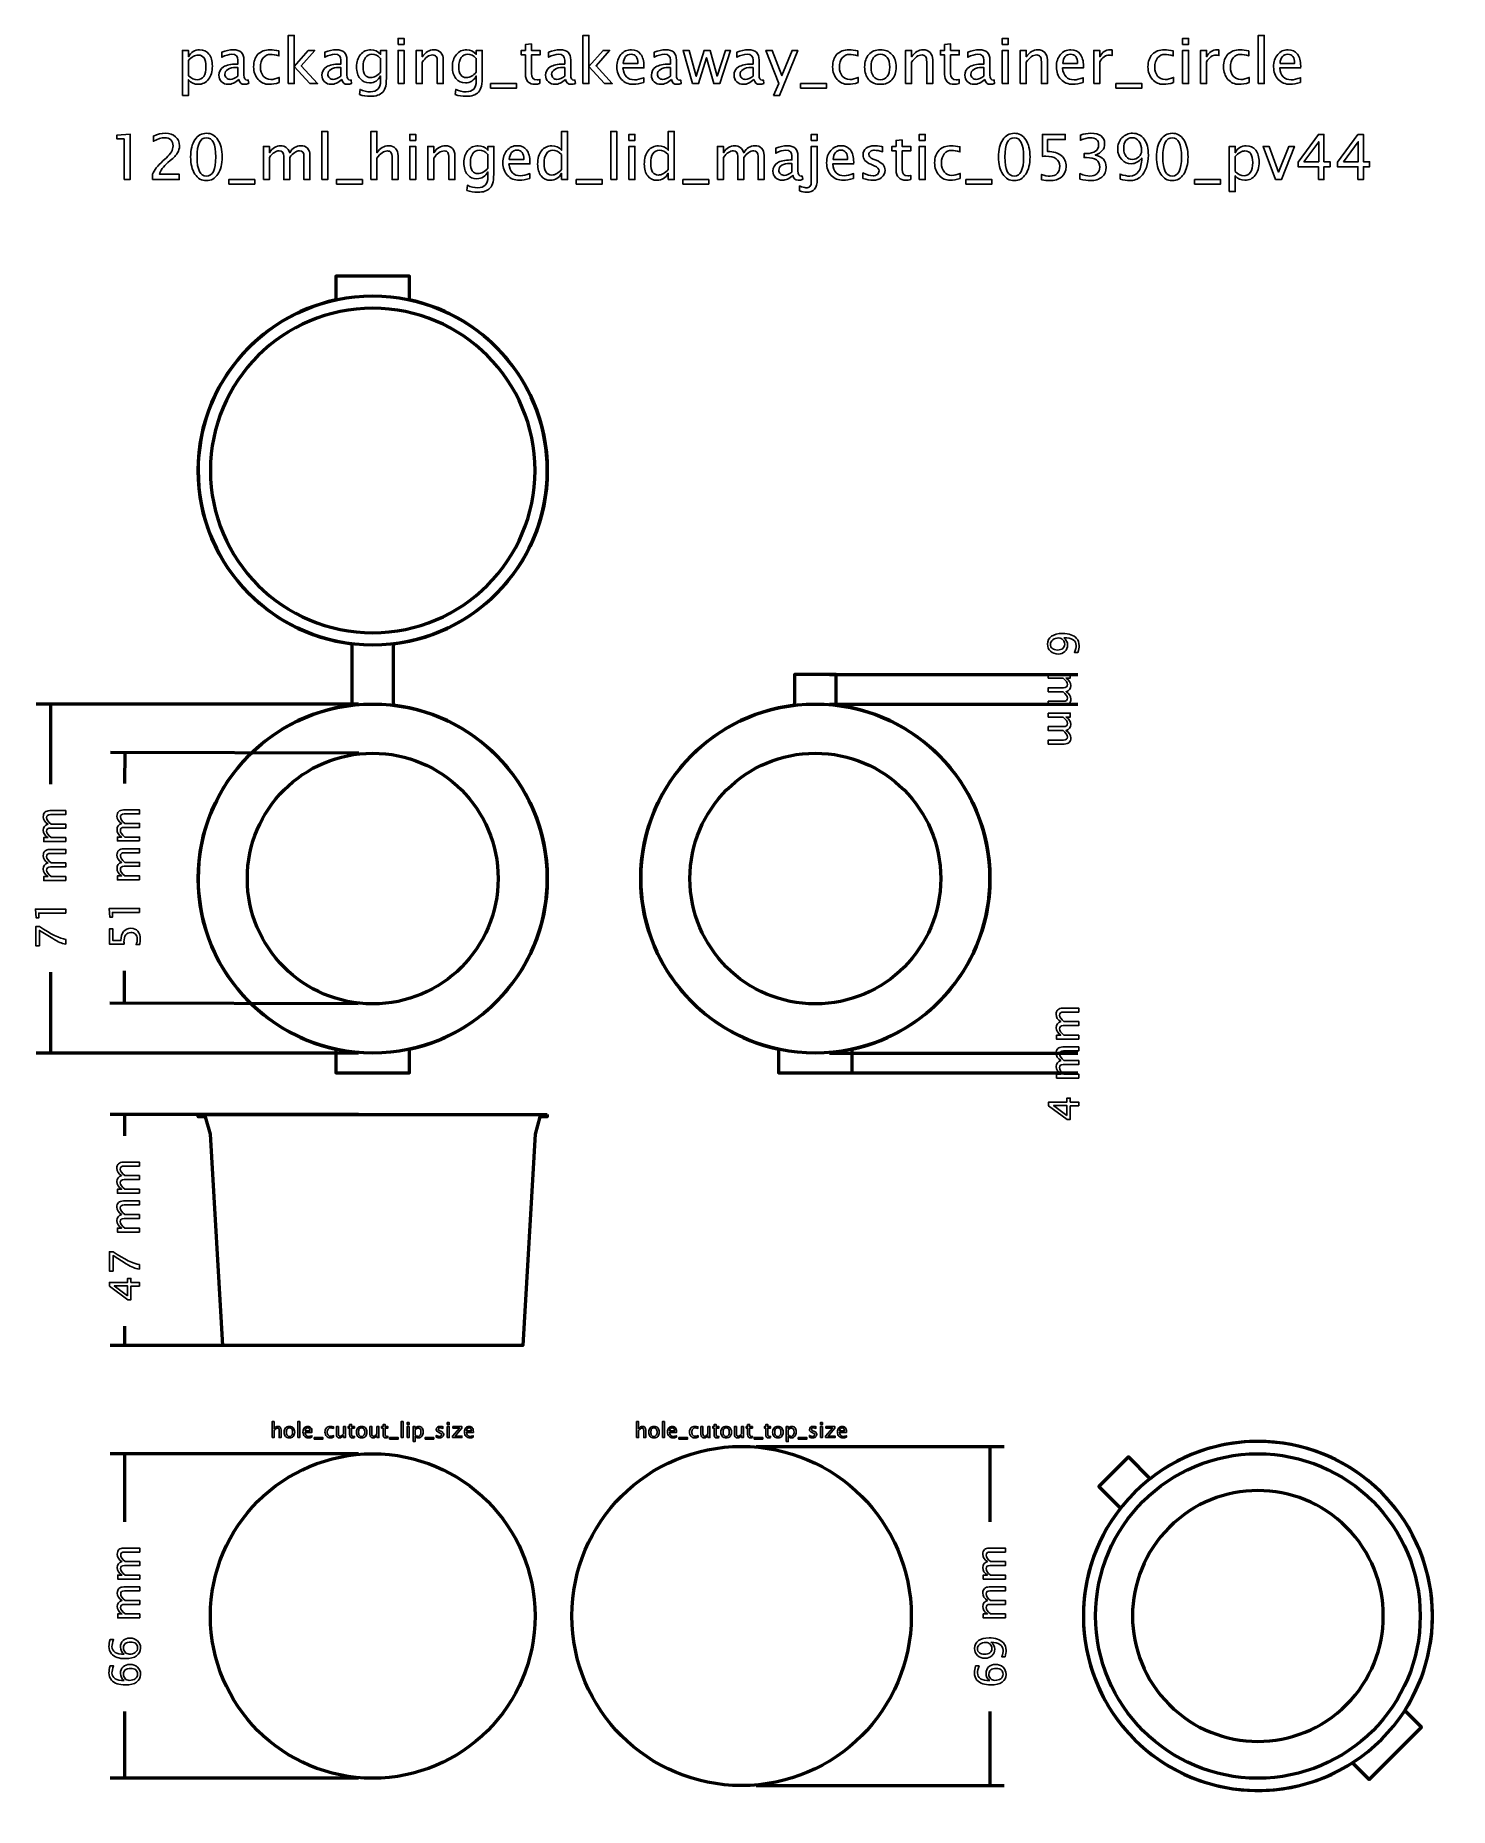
# Model space of a CAD drawing. Header units: centimetres. Extents: x -14.4 to 14.4, y -15.9 to 20.1.
import ezdxf

# ---------------------------------------------------------------- set-up
doc = ezdxf.new("R2010")
doc.units = ezdxf.units.CM
doc.header["$MEASUREMENT"] = 0
doc.layers.add('Layer 1', color=7, linetype='Continuous')

msp = doc.modelspace()

# ---------------------------------------------------------------- linework, layer by layer
at = {"layer": 'Layer 1', "color": 4, "lineweight": 53}
for centre in [(-7.5, 11.29999), (-7.5, 3), (1.5, 3)]:
    msp.add_ellipse(centre, major_axis=(0, 3.55), ratio=1, dxfattribs=at)
at = {"layer": 'Layer 1', "lineweight": 53}
for centre, major_axis in [((-7.5, 3), (0, 2.55)), ((1.5, 3), (0, 2.55)), ((0, -12), (0, 3.45)), ((-7.5, -12), (0, 3.3)), ((10.5, -12), (0, 3.3))]:
    msp.add_ellipse(centre, major_axis=major_axis, ratio=1, dxfattribs=at)
at = {"layer": 'Layer 1'}
for points, knots in [([(-11.36936, 18.92533), (-11.36936, 18.92533), (-11.36936, 19.84354), (-11.36936, 19.84354), (-11.36936, 19.84354), (-11.36936, 19.84354), (-11.24744, 19.84354), (-11.24744, 19.84354), (-11.24744, 19.84354), (-11.24744, 19.84354), (-11.24744, 19.71633), (-11.24744, 19.71633), (-11.24744, 19.71633), (-11.19749, 19.81052), (-11.12234, 19.85751), (-11.02223, 19.85751), (-11.02223, 19.85751), (-10.94116, 19.85751), (-10.87745, 19.82809), (-10.83088, 19.76903), (-10.83088, 19.76903), (-10.78431, 19.70998), (-10.76103, 19.62933), (-10.76103, 19.5271), (-10.76103, 19.5271), (-10.76103, 19.41576), (-10.78749, 19.3258), (-10.84019, 19.25765), (-10.84019, 19.25765), (-10.8929, 19.18928), (-10.96232, 19.1552), (-11.04826, 19.1552), (-11.04826, 19.1552), (-11.12806, 19.1552), (-11.19452, 19.18568), (-11.24744, 19.24685), (-11.24744, 19.24685), (-11.24744, 19.24685), (-11.24744, 18.92533), (-11.24744, 18.92533), (-11.24744, 18.92533), (-11.24744, 18.92533), (-11.36936, 18.92533), (-11.36936, 18.92533)], [0, 0, 0, 0, 0.08333333, 0.08333333, 0.08333333, 0.08333333, 0.16666667, 0.16666667, 0.16666667, 0.16666667, 0.25, 0.25, 0.25, 0.25, 0.33333333, 0.33333333, 0.33333333, 0.33333333, 0.41666667, 0.41666667, 0.41666667, 0.41666667, 0.5, 0.5, 0.5, 0.5, 0.58333333, 0.58333333, 0.58333333, 0.58333333, 0.66666667, 0.66666667, 0.66666667, 0.66666667, 0.75, 0.75, 0.75, 0.75, 0.83333333, 0.83333333, 0.83333333, 0.83333333, 1, 1, 1, 1]), ([(-10.22319, 19.25617), (-10.29642, 19.18886), (-10.36691, 19.1552), (-10.43464, 19.1552), (-10.43464, 19.1552), (-10.49031, 19.1552), (-10.53667, 19.17256), (-10.57328, 19.20748), (-10.57328, 19.20748), (-10.61011, 19.24241), (-10.62853, 19.28643), (-10.62853, 19.33956), (-10.62853, 19.33956), (-10.62853, 19.41301), (-10.59763, 19.46953), (-10.53582, 19.5089), (-10.53582, 19.5089), (-10.47401, 19.54827), (-10.38532, 19.56795), (-10.26975, 19.56795), (-10.26975, 19.56795), (-10.26975, 19.56795), (-10.24118, 19.56795), (-10.24118, 19.56795), (-10.24118, 19.56795), (-10.24118, 19.56795), (-10.24118, 19.64902), (-10.24118, 19.64902), (-10.24118, 19.64902), (-10.24118, 19.72712), (-10.28182, 19.76607), (-10.36331, 19.76607), (-10.36331, 19.76607), (-10.42639, 19.76607), (-10.49539, 19.74617), (-10.57011, 19.70638), (-10.57011, 19.70638), (-10.57011, 19.70638), (-10.57011, 19.80671), (-10.57011, 19.80671), (-10.57011, 19.80671), (-10.48798, 19.84058), (-10.41051, 19.85751), (-10.33791, 19.85751), (-10.33791, 19.85751), (-10.26319, 19.85751), (-10.20795, 19.84058), (-10.1726, 19.8065), (-10.1726, 19.8065), (-10.13704, 19.77242), (-10.11926, 19.71993), (-10.11926, 19.64902), (-10.11926, 19.64902), (-10.11926, 19.64902), (-10.11926, 19.34485), (-10.11926, 19.34485), (-10.11926, 19.34485), (-10.11926, 19.27522), (-10.09788, 19.24029), (-10.05491, 19.24029), (-10.05491, 19.24029), (-10.04962, 19.24029), (-10.04179, 19.24114), (-10.03142, 19.24283), (-10.03142, 19.24283), (-10.03142, 19.24283), (-10.02274, 19.1751), (-10.02274, 19.1751), (-10.02274, 19.1751), (-10.05047, 19.16176), (-10.08095, 19.1552), (-10.11439, 19.1552), (-10.11439, 19.1552), (-10.17133, 19.1552), (-10.20752, 19.18886), (-10.22319, 19.25617)], [0, 0, 0, 0, 0.05, 0.05, 0.05, 0.05, 0.1, 0.1, 0.1, 0.1, 0.15, 0.15, 0.15, 0.15, 0.2, 0.2, 0.2, 0.2, 0.25, 0.25, 0.25, 0.25, 0.3, 0.3, 0.3, 0.3, 0.35, 0.35, 0.35, 0.35, 0.4, 0.4, 0.4, 0.4, 0.45, 0.45, 0.45, 0.45, 0.5, 0.5, 0.5, 0.5, 0.55, 0.55, 0.55, 0.55, 0.6, 0.6, 0.6, 0.6, 0.65, 0.65, 0.65, 0.65, 0.7, 0.7, 0.7, 0.7, 0.75, 0.75, 0.75, 0.75, 0.8, 0.8, 0.8, 0.8, 0.85, 0.85, 0.85, 0.85, 0.9, 0.9, 0.9, 0.9, 1, 1, 1, 1]), ([(-9.4015, 19.19076), (-9.48045, 19.16705), (-9.54861, 19.1552), (-9.60597, 19.1552), (-9.60597, 19.1552), (-9.69699, 19.1552), (-9.77234, 19.18886), (-9.83224, 19.25595), (-9.83224, 19.25595), (-9.89214, 19.32326), (-9.9222, 19.40814), (-9.9222, 19.51038), (-9.9222, 19.51038), (-9.9222, 19.6196), (-9.89257, 19.7049), (-9.8333, 19.76586), (-9.8333, 19.76586), (-9.77403, 19.82703), (-9.69127, 19.85751), (-9.58501, 19.85751), (-9.58501, 19.85751), (-9.53273, 19.85751), (-9.47389, 19.85031), (-9.40912, 19.83592), (-9.40912, 19.83592), (-9.40912, 19.83592), (-9.40912, 19.73305), (-9.40912, 19.73305), (-9.40912, 19.73305), (-9.47791, 19.75337), (-9.534, 19.76353), (-9.57718, 19.76353), (-9.57718, 19.76353), (-9.63984, 19.76353), (-9.69, 19.74004), (-9.72747, 19.69326), (-9.72747, 19.69326), (-9.76493, 19.64648), (-9.78377, 19.58404), (-9.78377, 19.50614), (-9.78377, 19.50614), (-9.78377, 19.43058), (-9.7643, 19.36962), (-9.72556, 19.32284), (-9.72556, 19.32284), (-9.68683, 19.27627), (-9.63624, 19.25299), (-9.57337, 19.25299), (-9.57337, 19.25299), (-9.5177, 19.25299), (-9.46055, 19.26738), (-9.4015, 19.29617), (-9.4015, 19.29617), (-9.4015, 19.29617), (-9.4015, 19.19076), (-9.4015, 19.19076)], [0, 0, 0, 0, 0.06666667, 0.06666667, 0.06666667, 0.06666667, 0.13333333, 0.13333333, 0.13333333, 0.13333333, 0.2, 0.2, 0.2, 0.2, 0.26666667, 0.26666667, 0.26666667, 0.26666667, 0.33333333, 0.33333333, 0.33333333, 0.33333333, 0.4, 0.4, 0.4, 0.4, 0.46666667, 0.46666667, 0.46666667, 0.46666667, 0.53333333, 0.53333333, 0.53333333, 0.53333333, 0.6, 0.6, 0.6, 0.6, 0.66666667, 0.66666667, 0.66666667, 0.66666667, 0.73333333, 0.73333333, 0.73333333, 0.73333333, 0.8, 0.8, 0.8, 0.8, 0.86666667, 0.86666667, 0.86666667, 0.86666667, 1, 1, 1, 1]), ([(-9.21841, 19.17044), (-9.21841, 19.17044), (-9.21841, 20.14961), (-9.21841, 20.14961), (-9.21841, 20.14961), (-9.21841, 20.14961), (-9.09649, 20.14961), (-9.09649, 20.14961), (-9.09649, 20.14961), (-9.09649, 20.14961), (-9.09649, 19.51694), (-9.09649, 19.51694), (-9.09649, 19.51694), (-9.09649, 19.51694), (-8.81074, 19.84354), (-8.81074, 19.84354), (-8.81074, 19.84354), (-8.81074, 19.84354), (-8.67908, 19.84354), (-8.67908, 19.84354), (-8.67908, 19.84354), (-8.67908, 19.84354), (-8.95213, 19.52943), (-8.95213, 19.52943), (-8.95213, 19.52943), (-8.95213, 19.52943), (-8.62193, 19.17044), (-8.62193, 19.17044), (-8.62193, 19.17044), (-8.62193, 19.17044), (-8.77899, 19.17044), (-8.77899, 19.17044), (-8.77899, 19.17044), (-8.77899, 19.17044), (-9.09649, 19.51567), (-9.09649, 19.51567), (-9.09649, 19.51567), (-9.09649, 19.51567), (-9.09649, 19.17044), (-9.09649, 19.17044), (-9.09649, 19.17044), (-9.09649, 19.17044), (-9.21841, 19.17044), (-9.21841, 19.17044)], [0, 0, 0, 0, 0.08333333, 0.08333333, 0.08333333, 0.08333333, 0.16666667, 0.16666667, 0.16666667, 0.16666667, 0.25, 0.25, 0.25, 0.25, 0.33333333, 0.33333333, 0.33333333, 0.33333333, 0.41666667, 0.41666667, 0.41666667, 0.41666667, 0.5, 0.5, 0.5, 0.5, 0.58333333, 0.58333333, 0.58333333, 0.58333333, 0.66666667, 0.66666667, 0.66666667, 0.66666667, 0.75, 0.75, 0.75, 0.75, 0.83333333, 0.83333333, 0.83333333, 0.83333333, 1, 1, 1, 1]), ([(-8.12917, 19.25617), (-8.2024, 19.18886), (-8.27289, 19.1552), (-8.34062, 19.1552), (-8.34062, 19.1552), (-8.39629, 19.1552), (-8.44265, 19.17256), (-8.47926, 19.20748), (-8.47926, 19.20748), (-8.51609, 19.24241), (-8.53451, 19.28643), (-8.53451, 19.33956), (-8.53451, 19.33956), (-8.53451, 19.41301), (-8.50361, 19.46953), (-8.4418, 19.5089), (-8.4418, 19.5089), (-8.37999, 19.54827), (-8.2913, 19.56795), (-8.17573, 19.56795), (-8.17573, 19.56795), (-8.17573, 19.56795), (-8.14716, 19.56795), (-8.14716, 19.56795), (-8.14716, 19.56795), (-8.14716, 19.56795), (-8.14716, 19.64902), (-8.14716, 19.64902), (-8.14716, 19.64902), (-8.14716, 19.72712), (-8.1878, 19.76607), (-8.26929, 19.76607), (-8.26929, 19.76607), (-8.33237, 19.76607), (-8.40137, 19.74617), (-8.47609, 19.70638), (-8.47609, 19.70638), (-8.47609, 19.70638), (-8.47609, 19.80671), (-8.47609, 19.80671), (-8.47609, 19.80671), (-8.39396, 19.84058), (-8.31649, 19.85751), (-8.24389, 19.85751), (-8.24389, 19.85751), (-8.16917, 19.85751), (-8.11393, 19.84058), (-8.07858, 19.8065), (-8.07858, 19.8065), (-8.04302, 19.77242), (-8.02524, 19.71993), (-8.02524, 19.64902), (-8.02524, 19.64902), (-8.02524, 19.64902), (-8.02524, 19.34485), (-8.02524, 19.34485), (-8.02524, 19.34485), (-8.02524, 19.27522), (-8.00386, 19.24029), (-7.96089, 19.24029), (-7.96089, 19.24029), (-7.9556, 19.24029), (-7.94777, 19.24114), (-7.9374, 19.24283), (-7.9374, 19.24283), (-7.9374, 19.24283), (-7.92872, 19.1751), (-7.92872, 19.1751), (-7.92872, 19.1751), (-7.95645, 19.16176), (-7.98693, 19.1552), (-8.02037, 19.1552), (-8.02037, 19.1552), (-8.07731, 19.1552), (-8.1135, 19.18886), (-8.12917, 19.25617)], [0, 0, 0, 0, 0.05, 0.05, 0.05, 0.05, 0.1, 0.1, 0.1, 0.1, 0.15, 0.15, 0.15, 0.15, 0.2, 0.2, 0.2, 0.2, 0.25, 0.25, 0.25, 0.25, 0.3, 0.3, 0.3, 0.3, 0.35, 0.35, 0.35, 0.35, 0.4, 0.4, 0.4, 0.4, 0.45, 0.45, 0.45, 0.45, 0.5, 0.5, 0.5, 0.5, 0.55, 0.55, 0.55, 0.55, 0.6, 0.6, 0.6, 0.6, 0.65, 0.65, 0.65, 0.65, 0.7, 0.7, 0.7, 0.7, 0.75, 0.75, 0.75, 0.75, 0.8, 0.8, 0.8, 0.8, 0.85, 0.85, 0.85, 0.85, 0.9, 0.9, 0.9, 0.9, 1, 1, 1, 1]), ([(-7.7723, 18.94692), (-7.7723, 18.94692), (-7.75791, 19.05233), (-7.75791, 19.05233), (-7.75791, 19.05233), (-7.68721, 19.01931), (-7.61715, 19.0028), (-7.54793, 19.0028), (-7.54793, 19.0028), (-7.41056, 19.0028), (-7.34177, 19.07561), (-7.34177, 19.22103), (-7.34177, 19.22103), (-7.34177, 19.22103), (-7.34177, 19.32686), (-7.34177, 19.32686), (-7.34177, 19.32686), (-7.36294, 19.2822), (-7.39299, 19.2477), (-7.43215, 19.22293), (-7.43215, 19.22293), (-7.47131, 19.19817), (-7.51491, 19.18568), (-7.56296, 19.18568), (-7.56296, 19.18568), (-7.64445, 19.18568), (-7.70901, 19.21489), (-7.75664, 19.27331), (-7.75664, 19.27331), (-7.80426, 19.33173), (-7.82818, 19.41089), (-7.82818, 19.5108), (-7.82818, 19.5108), (-7.82818, 19.61304), (-7.80109, 19.69643), (-7.7469, 19.76099), (-7.7469, 19.76099), (-7.6925, 19.82534), (-7.62244, 19.85751), (-7.53629, 19.85751), (-7.53629, 19.85751), (-7.46094, 19.85751), (-7.39596, 19.82703), (-7.34177, 19.76586), (-7.34177, 19.76586), (-7.34177, 19.76586), (-7.34177, 19.84354), (-7.34177, 19.84354), (-7.34177, 19.84354), (-7.34177, 19.84354), (-7.21985, 19.84354), (-7.21985, 19.84354), (-7.21985, 19.84354), (-7.21985, 19.84354), (-7.21985, 19.35417), (-7.21985, 19.35417), (-7.21985, 19.35417), (-7.21985, 19.24897), (-7.22535, 19.17108), (-7.23636, 19.12049), (-7.23636, 19.12049), (-7.24715, 19.0699), (-7.2679, 19.02841), (-7.29795, 18.99624), (-7.29795, 18.99624), (-7.35129, 18.93972), (-7.43469, 18.91136), (-7.54793, 18.91136), (-7.54793, 18.91136), (-7.62561, 18.91136), (-7.70033, 18.92321), (-7.7723, 18.94692)], [0, 0, 0, 0, 0.05263158, 0.05263158, 0.05263158, 0.05263158, 0.10526316, 0.10526316, 0.10526316, 0.10526316, 0.15789474, 0.15789474, 0.15789474, 0.15789474, 0.21052632, 0.21052632, 0.21052632, 0.21052632, 0.26315789, 0.26315789, 0.26315789, 0.26315789, 0.31578947, 0.31578947, 0.31578947, 0.31578947, 0.36842105, 0.36842105, 0.36842105, 0.36842105, 0.42105263, 0.42105263, 0.42105263, 0.42105263, 0.47368421, 0.47368421, 0.47368421, 0.47368421, 0.52631579, 0.52631579, 0.52631579, 0.52631579, 0.57894737, 0.57894737, 0.57894737, 0.57894737, 0.63157895, 0.63157895, 0.63157895, 0.63157895, 0.68421053, 0.68421053, 0.68421053, 0.68421053, 0.73684211, 0.73684211, 0.73684211, 0.73684211, 0.78947368, 0.78947368, 0.78947368, 0.78947368, 0.84210526, 0.84210526, 0.84210526, 0.84210526, 0.89473684, 0.89473684, 0.89473684, 0.89473684, 1, 1, 1, 1]), ([(-6.98299, 19.96673), (-6.98299, 19.96673), (-6.98299, 20.08865), (-6.98299, 20.08865), (-6.98299, 20.08865), (-6.98299, 20.08865), (-6.86107, 20.08865), (-6.86107, 20.08865), (-6.86107, 20.08865), (-6.86107, 20.08865), (-6.86107, 19.96673), (-6.86107, 19.96673), (-6.86107, 19.96673), (-6.86107, 19.96673), (-6.98299, 19.96673), (-6.98299, 19.96673)], [0, 0, 0, 0, 0.2, 0.2, 0.2, 0.2, 0.4, 0.4, 0.4, 0.4, 0.6, 0.6, 0.6, 0.6, 1, 1, 1, 1]), ([(-6.98299, 19.17044), (-6.98299, 19.17044), (-6.98299, 19.84354), (-6.98299, 19.84354), (-6.98299, 19.84354), (-6.98299, 19.84354), (-6.86107, 19.84354), (-6.86107, 19.84354), (-6.86107, 19.84354), (-6.86107, 19.84354), (-6.86107, 19.17044), (-6.86107, 19.17044), (-6.86107, 19.17044), (-6.86107, 19.17044), (-6.98299, 19.17044), (-6.98299, 19.17044)], [0, 0, 0, 0, 0.2, 0.2, 0.2, 0.2, 0.4, 0.4, 0.4, 0.4, 0.6, 0.6, 0.6, 0.6, 1, 1, 1, 1]), ([(-6.61596, 19.17044), (-6.61596, 19.17044), (-6.61596, 19.84354), (-6.61596, 19.84354), (-6.61596, 19.84354), (-6.61596, 19.84354), (-6.49404, 19.84354), (-6.49404, 19.84354), (-6.49404, 19.84354), (-6.49404, 19.84354), (-6.49404, 19.71633), (-6.49404, 19.71633), (-6.49404, 19.71633), (-6.42948, 19.81052), (-6.35032, 19.85751), (-6.25676, 19.85751), (-6.25676, 19.85751), (-6.19792, 19.85751), (-6.15114, 19.8391), (-6.11664, 19.80205), (-6.11664, 19.80205), (-6.08214, 19.76522), (-6.06478, 19.71548), (-6.06478, 19.65325), (-6.06478, 19.65325), (-6.06478, 19.65325), (-6.06478, 19.17044), (-6.06478, 19.17044), (-6.06478, 19.17044), (-6.06478, 19.17044), (-6.1867, 19.17044), (-6.1867, 19.17044), (-6.1867, 19.17044), (-6.1867, 19.17044), (-6.1867, 19.61346), (-6.1867, 19.61346), (-6.1867, 19.61346), (-6.1867, 19.66341), (-6.19411, 19.69897), (-6.20871, 19.72014), (-6.20871, 19.72014), (-6.22353, 19.74152), (-6.24787, 19.7521), (-6.28195, 19.7521), (-6.28195, 19.7521), (-6.35688, 19.7521), (-6.42758, 19.70321), (-6.49404, 19.60542), (-6.49404, 19.60542), (-6.49404, 19.60542), (-6.49404, 19.17044), (-6.49404, 19.17044), (-6.49404, 19.17044), (-6.49404, 19.17044), (-6.61596, 19.17044), (-6.61596, 19.17044)], [0, 0, 0, 0, 0.06666667, 0.06666667, 0.06666667, 0.06666667, 0.13333333, 0.13333333, 0.13333333, 0.13333333, 0.2, 0.2, 0.2, 0.2, 0.26666667, 0.26666667, 0.26666667, 0.26666667, 0.33333333, 0.33333333, 0.33333333, 0.33333333, 0.4, 0.4, 0.4, 0.4, 0.46666667, 0.46666667, 0.46666667, 0.46666667, 0.53333333, 0.53333333, 0.53333333, 0.53333333, 0.6, 0.6, 0.6, 0.6, 0.66666667, 0.66666667, 0.66666667, 0.66666667, 0.73333333, 0.73333333, 0.73333333, 0.73333333, 0.8, 0.8, 0.8, 0.8, 0.86666667, 0.86666667, 0.86666667, 0.86666667, 1, 1, 1, 1]), ([(-5.82517, 18.94692), (-5.82517, 18.94692), (-5.81078, 19.05233), (-5.81078, 19.05233), (-5.81078, 19.05233), (-5.74008, 19.01931), (-5.67002, 19.0028), (-5.6008, 19.0028), (-5.6008, 19.0028), (-5.46343, 19.0028), (-5.39464, 19.07561), (-5.39464, 19.22103), (-5.39464, 19.22103), (-5.39464, 19.22103), (-5.39464, 19.32686), (-5.39464, 19.32686), (-5.39464, 19.32686), (-5.41581, 19.2822), (-5.44586, 19.2477), (-5.48502, 19.22293), (-5.48502, 19.22293), (-5.52418, 19.19817), (-5.56778, 19.18568), (-5.61583, 19.18568), (-5.61583, 19.18568), (-5.69732, 19.18568), (-5.76188, 19.21489), (-5.80951, 19.27331), (-5.80951, 19.27331), (-5.85713, 19.33173), (-5.88105, 19.41089), (-5.88105, 19.5108), (-5.88105, 19.5108), (-5.88105, 19.61304), (-5.85396, 19.69643), (-5.79977, 19.76099), (-5.79977, 19.76099), (-5.74537, 19.82534), (-5.67531, 19.85751), (-5.58916, 19.85751), (-5.58916, 19.85751), (-5.51381, 19.85751), (-5.44883, 19.82703), (-5.39464, 19.76586), (-5.39464, 19.76586), (-5.39464, 19.76586), (-5.39464, 19.84354), (-5.39464, 19.84354), (-5.39464, 19.84354), (-5.39464, 19.84354), (-5.27272, 19.84354), (-5.27272, 19.84354), (-5.27272, 19.84354), (-5.27272, 19.84354), (-5.27272, 19.35417), (-5.27272, 19.35417), (-5.27272, 19.35417), (-5.27272, 19.24897), (-5.27822, 19.17108), (-5.28923, 19.12049), (-5.28923, 19.12049), (-5.30002, 19.0699), (-5.32077, 19.02841), (-5.35082, 18.99624), (-5.35082, 18.99624), (-5.40416, 18.93972), (-5.48756, 18.91136), (-5.6008, 18.91136), (-5.6008, 18.91136), (-5.67848, 18.91136), (-5.7532, 18.92321), (-5.82517, 18.94692)], [0, 0, 0, 0, 0.05263158, 0.05263158, 0.05263158, 0.05263158, 0.10526316, 0.10526316, 0.10526316, 0.10526316, 0.15789474, 0.15789474, 0.15789474, 0.15789474, 0.21052632, 0.21052632, 0.21052632, 0.21052632, 0.26315789, 0.26315789, 0.26315789, 0.26315789, 0.31578947, 0.31578947, 0.31578947, 0.31578947, 0.36842105, 0.36842105, 0.36842105, 0.36842105, 0.42105263, 0.42105263, 0.42105263, 0.42105263, 0.47368421, 0.47368421, 0.47368421, 0.47368421, 0.52631579, 0.52631579, 0.52631579, 0.52631579, 0.57894737, 0.57894737, 0.57894737, 0.57894737, 0.63157895, 0.63157895, 0.63157895, 0.63157895, 0.68421053, 0.68421053, 0.68421053, 0.68421053, 0.73684211, 0.73684211, 0.73684211, 0.73684211, 0.78947368, 0.78947368, 0.78947368, 0.78947368, 0.84210526, 0.84210526, 0.84210526, 0.84210526, 0.89473684, 0.89473684, 0.89473684, 0.89473684, 1, 1, 1, 1]), ([(-4.09987, 19.17065), (-4.13755, 19.16028), (-4.17035, 19.1552), (-4.19808, 19.1552), (-4.19808, 19.1552), (-4.26031, 19.1552), (-4.30878, 19.17298), (-4.3435, 19.20854), (-4.3435, 19.20854), (-4.37842, 19.2441), (-4.39578, 19.29342), (-4.39578, 19.35671), (-4.39578, 19.35671), (-4.39578, 19.35671), (-4.39578, 19.7521), (-4.39578, 19.7521), (-4.39578, 19.7521), (-4.39578, 19.7521), (-4.48002, 19.7521), (-4.48002, 19.7521), (-4.48002, 19.7521), (-4.48002, 19.7521), (-4.48002, 19.84354), (-4.48002, 19.84354), (-4.48002, 19.84354), (-4.48002, 19.84354), (-4.39578, 19.84354), (-4.39578, 19.84354), (-4.39578, 19.84354), (-4.39578, 19.84354), (-4.39578, 19.96525), (-4.39578, 19.96525), (-4.39578, 19.96525), (-4.39578, 19.96525), (-4.27386, 19.97689), (-4.27386, 19.97689), (-4.27386, 19.97689), (-4.27386, 19.97689), (-4.27386, 19.84354), (-4.27386, 19.84354), (-4.27386, 19.84354), (-4.27386, 19.84354), (-4.09733, 19.84354), (-4.09733, 19.84354), (-4.09733, 19.84354), (-4.09733, 19.84354), (-4.09733, 19.7521), (-4.09733, 19.7521), (-4.09733, 19.7521), (-4.09733, 19.7521), (-4.27386, 19.7521), (-4.27386, 19.7521), (-4.27386, 19.7521), (-4.27386, 19.7521), (-4.27386, 19.37872), (-4.27386, 19.37872), (-4.27386, 19.37872), (-4.27386, 19.29067), (-4.23555, 19.24664), (-4.15914, 19.24664), (-4.15914, 19.24664), (-4.14284, 19.24664), (-4.12315, 19.24939), (-4.09987, 19.25468), (-4.09987, 19.25468), (-4.09987, 19.25468), (-4.09987, 19.17065), (-4.09987, 19.17065)], [0, 0, 0, 0, 0.05555556, 0.05555556, 0.05555556, 0.05555556, 0.11111111, 0.11111111, 0.11111111, 0.11111111, 0.16666667, 0.16666667, 0.16666667, 0.16666667, 0.22222222, 0.22222222, 0.22222222, 0.22222222, 0.27777778, 0.27777778, 0.27777778, 0.27777778, 0.33333333, 0.33333333, 0.33333333, 0.33333333, 0.38888889, 0.38888889, 0.38888889, 0.38888889, 0.44444444, 0.44444444, 0.44444444, 0.44444444, 0.5, 0.5, 0.5, 0.5, 0.55555556, 0.55555556, 0.55555556, 0.55555556, 0.61111111, 0.61111111, 0.61111111, 0.61111111, 0.66666667, 0.66666667, 0.66666667, 0.66666667, 0.72222222, 0.72222222, 0.72222222, 0.72222222, 0.77777778, 0.77777778, 0.77777778, 0.77777778, 0.83333333, 0.83333333, 0.83333333, 0.83333333, 0.88888889, 0.88888889, 0.88888889, 0.88888889, 1, 1, 1, 1]), ([(-3.57896, 19.25617), (-3.65219, 19.18886), (-3.72268, 19.1552), (-3.79041, 19.1552), (-3.79041, 19.1552), (-3.84608, 19.1552), (-3.89244, 19.17256), (-3.92905, 19.20748), (-3.92905, 19.20748), (-3.96588, 19.24241), (-3.9843, 19.28643), (-3.9843, 19.33956), (-3.9843, 19.33956), (-3.9843, 19.41301), (-3.9534, 19.46953), (-3.89159, 19.5089), (-3.89159, 19.5089), (-3.82978, 19.54827), (-3.74109, 19.56795), (-3.62552, 19.56795), (-3.62552, 19.56795), (-3.62552, 19.56795), (-3.59695, 19.56795), (-3.59695, 19.56795), (-3.59695, 19.56795), (-3.59695, 19.56795), (-3.59695, 19.64902), (-3.59695, 19.64902), (-3.59695, 19.64902), (-3.59695, 19.72712), (-3.63759, 19.76607), (-3.71908, 19.76607), (-3.71908, 19.76607), (-3.78216, 19.76607), (-3.85116, 19.74617), (-3.92588, 19.70638), (-3.92588, 19.70638), (-3.92588, 19.70638), (-3.92588, 19.80671), (-3.92588, 19.80671), (-3.92588, 19.80671), (-3.84375, 19.84058), (-3.76628, 19.85751), (-3.69368, 19.85751), (-3.69368, 19.85751), (-3.61896, 19.85751), (-3.56372, 19.84058), (-3.52837, 19.8065), (-3.52837, 19.8065), (-3.49281, 19.77242), (-3.47503, 19.71993), (-3.47503, 19.64902), (-3.47503, 19.64902), (-3.47503, 19.64902), (-3.47503, 19.34485), (-3.47503, 19.34485), (-3.47503, 19.34485), (-3.47503, 19.27522), (-3.45365, 19.24029), (-3.41068, 19.24029), (-3.41068, 19.24029), (-3.40539, 19.24029), (-3.39756, 19.24114), (-3.38719, 19.24283), (-3.38719, 19.24283), (-3.38719, 19.24283), (-3.37851, 19.1751), (-3.37851, 19.1751), (-3.37851, 19.1751), (-3.40624, 19.16176), (-3.43672, 19.1552), (-3.47016, 19.1552), (-3.47016, 19.1552), (-3.5271, 19.1552), (-3.56329, 19.18886), (-3.57896, 19.25617)], [0, 0, 0, 0, 0.05, 0.05, 0.05, 0.05, 0.1, 0.1, 0.1, 0.1, 0.15, 0.15, 0.15, 0.15, 0.2, 0.2, 0.2, 0.2, 0.25, 0.25, 0.25, 0.25, 0.3, 0.3, 0.3, 0.3, 0.35, 0.35, 0.35, 0.35, 0.4, 0.4, 0.4, 0.4, 0.45, 0.45, 0.45, 0.45, 0.5, 0.5, 0.5, 0.5, 0.55, 0.55, 0.55, 0.55, 0.6, 0.6, 0.6, 0.6, 0.65, 0.65, 0.65, 0.65, 0.7, 0.7, 0.7, 0.7, 0.75, 0.75, 0.75, 0.75, 0.8, 0.8, 0.8, 0.8, 0.85, 0.85, 0.85, 0.85, 0.9, 0.9, 0.9, 0.9, 1, 1, 1, 1]), ([(-3.22463, 19.17044), (-3.22463, 19.17044), (-3.22463, 20.14961), (-3.22463, 20.14961), (-3.22463, 20.14961), (-3.22463, 20.14961), (-3.10271, 20.14961), (-3.10271, 20.14961), (-3.10271, 20.14961), (-3.10271, 20.14961), (-3.10271, 19.51694), (-3.10271, 19.51694), (-3.10271, 19.51694), (-3.10271, 19.51694), (-2.81696, 19.84354), (-2.81696, 19.84354), (-2.81696, 19.84354), (-2.81696, 19.84354), (-2.6853, 19.84354), (-2.6853, 19.84354), (-2.6853, 19.84354), (-2.6853, 19.84354), (-2.95835, 19.52943), (-2.95835, 19.52943), (-2.95835, 19.52943), (-2.95835, 19.52943), (-2.62815, 19.17044), (-2.62815, 19.17044), (-2.62815, 19.17044), (-2.62815, 19.17044), (-2.78521, 19.17044), (-2.78521, 19.17044), (-2.78521, 19.17044), (-2.78521, 19.17044), (-3.10271, 19.51567), (-3.10271, 19.51567), (-3.10271, 19.51567), (-3.10271, 19.51567), (-3.10271, 19.17044), (-3.10271, 19.17044), (-3.10271, 19.17044), (-3.10271, 19.17044), (-3.22463, 19.17044), (-3.22463, 19.17044)], [0, 0, 0, 0, 0.08333333, 0.08333333, 0.08333333, 0.08333333, 0.16666667, 0.16666667, 0.16666667, 0.16666667, 0.25, 0.25, 0.25, 0.25, 0.33333333, 0.33333333, 0.33333333, 0.33333333, 0.41666667, 0.41666667, 0.41666667, 0.41666667, 0.5, 0.5, 0.5, 0.5, 0.58333333, 0.58333333, 0.58333333, 0.58333333, 0.66666667, 0.66666667, 0.66666667, 0.66666667, 0.75, 0.75, 0.75, 0.75, 0.83333333, 0.83333333, 0.83333333, 0.83333333, 1, 1, 1, 1]), ([(-1.98828, 19.19203), (-2.07019, 19.16748), (-2.14026, 19.1552), (-2.19868, 19.1552), (-2.19868, 19.1552), (-2.29837, 19.1552), (-2.37944, 19.18822), (-2.44188, 19.25405), (-2.44188, 19.25405), (-2.50432, 19.31988), (-2.53565, 19.40518), (-2.53565, 19.51017), (-2.53565, 19.51017), (-2.53565, 19.61198), (-2.50813, 19.69559), (-2.45289, 19.76099), (-2.45289, 19.76099), (-2.39764, 19.82618), (-2.32695, 19.85878), (-2.2408, 19.85878), (-2.2408, 19.85878), (-2.15931, 19.85878), (-2.09623, 19.82978), (-2.05178, 19.77179), (-2.05178, 19.77179), (-2.00733, 19.71379), (-1.9851, 19.63166), (-1.9851, 19.52519), (-1.9851, 19.52519), (-1.9851, 19.52519), (-1.98574, 19.48794), (-1.98574, 19.48794), (-1.98574, 19.48794), (-1.98574, 19.48794), (-2.41119, 19.48794), (-2.41119, 19.48794), (-2.41119, 19.48794), (-2.39341, 19.32707), (-2.31488, 19.24664), (-2.17582, 19.24664), (-2.17582, 19.24664), (-2.1248, 19.24664), (-2.06236, 19.26103), (-1.98828, 19.28982), (-1.98828, 19.28982), (-1.98828, 19.28982), (-1.98828, 19.19203), (-1.98828, 19.19203)], [0, 0, 0, 0, 0.07692308, 0.07692308, 0.07692308, 0.07692308, 0.15384615, 0.15384615, 0.15384615, 0.15384615, 0.23076923, 0.23076923, 0.23076923, 0.23076923, 0.30769231, 0.30769231, 0.30769231, 0.30769231, 0.38461538, 0.38461538, 0.38461538, 0.38461538, 0.46153846, 0.46153846, 0.46153846, 0.46153846, 0.53846154, 0.53846154, 0.53846154, 0.53846154, 0.61538462, 0.61538462, 0.61538462, 0.61538462, 0.69230769, 0.69230769, 0.69230769, 0.69230769, 0.76923077, 0.76923077, 0.76923077, 0.76923077, 0.84615385, 0.84615385, 0.84615385, 0.84615385, 1, 1, 1, 1]), ([(-1.42779, 19.25617), (-1.50102, 19.18886), (-1.57151, 19.1552), (-1.63924, 19.1552), (-1.63924, 19.1552), (-1.69491, 19.1552), (-1.74127, 19.17256), (-1.77788, 19.20748), (-1.77788, 19.20748), (-1.81471, 19.24241), (-1.83313, 19.28643), (-1.83313, 19.33956), (-1.83313, 19.33956), (-1.83313, 19.41301), (-1.80223, 19.46953), (-1.74042, 19.5089), (-1.74042, 19.5089), (-1.67861, 19.54827), (-1.58992, 19.56795), (-1.47435, 19.56795), (-1.47435, 19.56795), (-1.47435, 19.56795), (-1.44578, 19.56795), (-1.44578, 19.56795), (-1.44578, 19.56795), (-1.44578, 19.56795), (-1.44578, 19.64902), (-1.44578, 19.64902), (-1.44578, 19.64902), (-1.44578, 19.72712), (-1.48642, 19.76607), (-1.56791, 19.76607), (-1.56791, 19.76607), (-1.63099, 19.76607), (-1.69999, 19.74617), (-1.77471, 19.70638), (-1.77471, 19.70638), (-1.77471, 19.70638), (-1.77471, 19.80671), (-1.77471, 19.80671), (-1.77471, 19.80671), (-1.69258, 19.84058), (-1.61511, 19.85751), (-1.54251, 19.85751), (-1.54251, 19.85751), (-1.46779, 19.85751), (-1.41255, 19.84058), (-1.3772, 19.8065), (-1.3772, 19.8065), (-1.34164, 19.77242), (-1.32386, 19.71993), (-1.32386, 19.64902), (-1.32386, 19.64902), (-1.32386, 19.64902), (-1.32386, 19.34485), (-1.32386, 19.34485), (-1.32386, 19.34485), (-1.32386, 19.27522), (-1.30248, 19.24029), (-1.25951, 19.24029), (-1.25951, 19.24029), (-1.25422, 19.24029), (-1.24639, 19.24114), (-1.23602, 19.24283), (-1.23602, 19.24283), (-1.23602, 19.24283), (-1.22734, 19.1751), (-1.22734, 19.1751), (-1.22734, 19.1751), (-1.25507, 19.16176), (-1.28555, 19.1552), (-1.31899, 19.1552), (-1.31899, 19.1552), (-1.37593, 19.1552), (-1.41212, 19.18886), (-1.42779, 19.25617)], [0, 0, 0, 0, 0.05, 0.05, 0.05, 0.05, 0.1, 0.1, 0.1, 0.1, 0.15, 0.15, 0.15, 0.15, 0.2, 0.2, 0.2, 0.2, 0.25, 0.25, 0.25, 0.25, 0.3, 0.3, 0.3, 0.3, 0.35, 0.35, 0.35, 0.35, 0.4, 0.4, 0.4, 0.4, 0.45, 0.45, 0.45, 0.45, 0.5, 0.5, 0.5, 0.5, 0.55, 0.55, 0.55, 0.55, 0.6, 0.6, 0.6, 0.6, 0.65, 0.65, 0.65, 0.65, 0.7, 0.7, 0.7, 0.7, 0.75, 0.75, 0.75, 0.75, 0.8, 0.8, 0.8, 0.8, 0.85, 0.85, 0.85, 0.85, 0.9, 0.9, 0.9, 0.9, 1, 1, 1, 1]), ([(-0.99472, 19.17044), (-0.99472, 19.17044), (-1.18776, 19.84354), (-1.18776, 19.84354), (-1.18776, 19.84354), (-1.18776, 19.84354), (-1.0688, 19.84354), (-1.0688, 19.84354), (-1.0688, 19.84354), (-1.0688, 19.84354), (-0.92085, 19.32094), (-0.92085, 19.32094), (-0.92085, 19.32094), (-0.92085, 19.32094), (-0.76125, 19.84354), (-0.76125, 19.84354), (-0.76125, 19.84354), (-0.76125, 19.84354), (-0.63933, 19.84354), (-0.63933, 19.84354), (-0.63933, 19.84354), (-0.63933, 19.84354), (-0.499, 19.32178), (-0.499, 19.32178), (-0.499, 19.32178), (-0.499, 19.32178), (-0.32924, 19.84354), (-0.32924, 19.84354), (-0.32924, 19.84354), (-0.32924, 19.84354), (-0.2251, 19.84354), (-0.2251, 19.84354), (-0.2251, 19.84354), (-0.2251, 19.84354), (-0.44481, 19.17044), (-0.44481, 19.17044), (-0.44481, 19.17044), (-0.44481, 19.17044), (-0.56673, 19.17044), (-0.56673, 19.17044), (-0.56673, 19.17044), (-0.56673, 19.17044), (-0.71109, 19.69537), (-0.71109, 19.69537), (-0.71109, 19.69537), (-0.71109, 19.69537), (-0.8728, 19.17044), (-0.8728, 19.17044), (-0.8728, 19.17044), (-0.8728, 19.17044), (-0.99472, 19.17044), (-0.99472, 19.17044)], [0, 0, 0, 0, 0.07142857, 0.07142857, 0.07142857, 0.07142857, 0.14285714, 0.14285714, 0.14285714, 0.14285714, 0.21428571, 0.21428571, 0.21428571, 0.21428571, 0.28571429, 0.28571429, 0.28571429, 0.28571429, 0.35714286, 0.35714286, 0.35714286, 0.35714286, 0.42857143, 0.42857143, 0.42857143, 0.42857143, 0.5, 0.5, 0.5, 0.5, 0.57142857, 0.57142857, 0.57142857, 0.57142857, 0.64285714, 0.64285714, 0.64285714, 0.64285714, 0.71428571, 0.71428571, 0.71428571, 0.71428571, 0.78571429, 0.78571429, 0.78571429, 0.78571429, 0.85714286, 0.85714286, 0.85714286, 0.85714286, 1, 1, 1, 1]), ([(0.252, 19.25617), (0.17877, 19.18886), (0.10828, 19.1552), (0.04055, 19.1552), (0.04055, 19.1552), (-0.01512, 19.1552), (-0.06148, 19.17256), (-0.09809, 19.20748), (-0.09809, 19.20748), (-0.13492, 19.24241), (-0.15334, 19.28643), (-0.15334, 19.33956), (-0.15334, 19.33956), (-0.15334, 19.41301), (-0.12244, 19.46953), (-0.06063, 19.5089), (-0.06063, 19.5089), (0.00118, 19.54827), (0.08987, 19.56795), (0.20544, 19.56795), (0.20544, 19.56795), (0.20544, 19.56795), (0.23401, 19.56795), (0.23401, 19.56795), (0.23401, 19.56795), (0.23401, 19.56795), (0.23401, 19.64902), (0.23401, 19.64902), (0.23401, 19.64902), (0.23401, 19.72712), (0.19337, 19.76607), (0.11188, 19.76607), (0.11188, 19.76607), (0.0488, 19.76607), (-0.0202, 19.74617), (-0.09492, 19.70638), (-0.09492, 19.70638), (-0.09492, 19.70638), (-0.09492, 19.80671), (-0.09492, 19.80671), (-0.09492, 19.80671), (-0.01279, 19.84058), (0.06468, 19.85751), (0.13728, 19.85751), (0.13728, 19.85751), (0.212, 19.85751), (0.26724, 19.84058), (0.30259, 19.8065), (0.30259, 19.8065), (0.33815, 19.77242), (0.35593, 19.71993), (0.35593, 19.64902), (0.35593, 19.64902), (0.35593, 19.64902), (0.35593, 19.34485), (0.35593, 19.34485), (0.35593, 19.34485), (0.35593, 19.27522), (0.37731, 19.24029), (0.42028, 19.24029), (0.42028, 19.24029), (0.42557, 19.24029), (0.4334, 19.24114), (0.44377, 19.24283), (0.44377, 19.24283), (0.44377, 19.24283), (0.45245, 19.1751), (0.45245, 19.1751), (0.45245, 19.1751), (0.42472, 19.16176), (0.39424, 19.1552), (0.3608, 19.1552), (0.3608, 19.1552), (0.30386, 19.1552), (0.26767, 19.18886), (0.252, 19.25617)], [0, 0, 0, 0, 0.05, 0.05, 0.05, 0.05, 0.1, 0.1, 0.1, 0.1, 0.15, 0.15, 0.15, 0.15, 0.2, 0.2, 0.2, 0.2, 0.25, 0.25, 0.25, 0.25, 0.3, 0.3, 0.3, 0.3, 0.35, 0.35, 0.35, 0.35, 0.4, 0.4, 0.4, 0.4, 0.45, 0.45, 0.45, 0.45, 0.5, 0.5, 0.5, 0.5, 0.55, 0.55, 0.55, 0.55, 0.6, 0.6, 0.6, 0.6, 0.65, 0.65, 0.65, 0.65, 0.7, 0.7, 0.7, 0.7, 0.75, 0.75, 0.75, 0.75, 0.8, 0.8, 0.8, 0.8, 0.85, 0.85, 0.85, 0.85, 0.9, 0.9, 0.9, 0.9, 1, 1, 1, 1]), ([(0.64612, 18.92533), (0.64612, 18.92533), (0.75534, 19.16959), (0.75534, 19.16959), (0.75534, 19.16959), (0.75534, 19.16959), (0.49457, 19.84354), (0.49457, 19.84354), (0.49457, 19.84354), (0.49457, 19.84354), (0.62538, 19.84354), (0.62538, 19.84354), (0.62538, 19.84354), (0.62538, 19.84354), (0.81927, 19.33385), (0.81927, 19.33385), (0.81927, 19.33385), (0.81927, 19.33385), (1.02607, 19.84354), (1.02607, 19.84354), (1.02607, 19.84354), (1.02607, 19.84354), (1.141, 19.84354), (1.141, 19.84354), (1.141, 19.84354), (1.141, 19.84354), (0.77312, 18.92533), (0.77312, 18.92533), (0.77312, 18.92533), (0.77312, 18.92533), (0.64612, 18.92533), (0.64612, 18.92533)], [0, 0, 0, 0, 0.11111111, 0.11111111, 0.11111111, 0.11111111, 0.22222222, 0.22222222, 0.22222222, 0.22222222, 0.33333333, 0.33333333, 0.33333333, 0.33333333, 0.44444444, 0.44444444, 0.44444444, 0.44444444, 0.55555556, 0.55555556, 0.55555556, 0.55555556, 0.66666667, 0.66666667, 0.66666667, 0.66666667, 0.77777778, 0.77777778, 0.77777778, 0.77777778, 1, 1, 1, 1]), ([(2.37227, 19.19076), (2.29332, 19.16705), (2.22516, 19.1552), (2.1678, 19.1552), (2.1678, 19.1552), (2.07678, 19.1552), (2.00143, 19.18886), (1.94153, 19.25595), (1.94153, 19.25595), (1.88163, 19.32326), (1.85157, 19.40814), (1.85157, 19.51038), (1.85157, 19.51038), (1.85157, 19.6196), (1.8812, 19.7049), (1.94047, 19.76586), (1.94047, 19.76586), (1.99974, 19.82703), (2.0825, 19.85751), (2.18876, 19.85751), (2.18876, 19.85751), (2.24104, 19.85751), (2.29988, 19.85031), (2.36465, 19.83592), (2.36465, 19.83592), (2.36465, 19.83592), (2.36465, 19.73305), (2.36465, 19.73305), (2.36465, 19.73305), (2.29586, 19.75337), (2.23977, 19.76353), (2.19659, 19.76353), (2.19659, 19.76353), (2.13393, 19.76353), (2.08377, 19.74004), (2.0463, 19.69326), (2.0463, 19.69326), (2.00884, 19.64648), (1.99, 19.58404), (1.99, 19.50614), (1.99, 19.50614), (1.99, 19.43058), (2.00947, 19.36962), (2.04821, 19.32284), (2.04821, 19.32284), (2.08694, 19.27627), (2.13753, 19.25299), (2.2004, 19.25299), (2.2004, 19.25299), (2.25607, 19.25299), (2.31322, 19.26738), (2.37227, 19.29617), (2.37227, 19.29617), (2.37227, 19.29617), (2.37227, 19.19076), (2.37227, 19.19076)], [0, 0, 0, 0, 0.06666667, 0.06666667, 0.06666667, 0.06666667, 0.13333333, 0.13333333, 0.13333333, 0.13333333, 0.2, 0.2, 0.2, 0.2, 0.26666667, 0.26666667, 0.26666667, 0.26666667, 0.33333333, 0.33333333, 0.33333333, 0.33333333, 0.4, 0.4, 0.4, 0.4, 0.46666667, 0.46666667, 0.46666667, 0.46666667, 0.53333333, 0.53333333, 0.53333333, 0.53333333, 0.6, 0.6, 0.6, 0.6, 0.66666667, 0.66666667, 0.66666667, 0.66666667, 0.73333333, 0.73333333, 0.73333333, 0.73333333, 0.8, 0.8, 0.8, 0.8, 0.86666667, 0.86666667, 0.86666667, 0.86666667, 1, 1, 1, 1]), ([(2.82333, 19.1552), (2.72448, 19.1552), (2.64617, 19.18674), (2.58859, 19.24982), (2.58859, 19.24982), (2.53081, 19.31289), (2.50202, 19.39862), (2.50202, 19.50678), (2.50202, 19.50678), (2.50202, 19.61473), (2.53081, 19.70024), (2.58859, 19.76311), (2.58859, 19.76311), (2.64617, 19.82597), (2.72448, 19.85751), (2.82333, 19.85751), (2.82333, 19.85751), (2.92218, 19.85751), (3.0005, 19.82597), (3.05807, 19.76311), (3.05807, 19.76311), (3.11585, 19.70024), (3.14464, 19.61473), (3.14464, 19.50678), (3.14464, 19.50678), (3.14464, 19.39862), (3.11585, 19.31289), (3.05807, 19.24982), (3.05807, 19.24982), (3.0005, 19.18674), (2.92218, 19.1552), (2.82333, 19.1552)], [0, 0, 0, 0, 0.11111111, 0.11111111, 0.11111111, 0.11111111, 0.22222222, 0.22222222, 0.22222222, 0.22222222, 0.33333333, 0.33333333, 0.33333333, 0.33333333, 0.44444444, 0.44444444, 0.44444444, 0.44444444, 0.55555556, 0.55555556, 0.55555556, 0.55555556, 0.66666667, 0.66666667, 0.66666667, 0.66666667, 0.77777778, 0.77777778, 0.77777778, 0.77777778, 1, 1, 1, 1]), ([(3.33556, 19.17044), (3.33556, 19.17044), (3.33556, 19.84354), (3.33556, 19.84354), (3.33556, 19.84354), (3.33556, 19.84354), (3.45748, 19.84354), (3.45748, 19.84354), (3.45748, 19.84354), (3.45748, 19.84354), (3.45748, 19.71633), (3.45748, 19.71633), (3.45748, 19.71633), (3.52204, 19.81052), (3.6012, 19.85751), (3.69476, 19.85751), (3.69476, 19.85751), (3.7536, 19.85751), (3.80038, 19.8391), (3.83488, 19.80205), (3.83488, 19.80205), (3.86938, 19.76522), (3.88674, 19.71548), (3.88674, 19.65325), (3.88674, 19.65325), (3.88674, 19.65325), (3.88674, 19.17044), (3.88674, 19.17044), (3.88674, 19.17044), (3.88674, 19.17044), (3.76482, 19.17044), (3.76482, 19.17044), (3.76482, 19.17044), (3.76482, 19.17044), (3.76482, 19.61346), (3.76482, 19.61346), (3.76482, 19.61346), (3.76482, 19.66341), (3.75741, 19.69897), (3.74281, 19.72014), (3.74281, 19.72014), (3.72799, 19.74152), (3.70365, 19.7521), (3.66957, 19.7521), (3.66957, 19.7521), (3.59464, 19.7521), (3.52394, 19.70321), (3.45748, 19.60542), (3.45748, 19.60542), (3.45748, 19.60542), (3.45748, 19.17044), (3.45748, 19.17044), (3.45748, 19.17044), (3.45748, 19.17044), (3.33556, 19.17044), (3.33556, 19.17044)], [0, 0, 0, 0, 0.06666667, 0.06666667, 0.06666667, 0.06666667, 0.13333333, 0.13333333, 0.13333333, 0.13333333, 0.2, 0.2, 0.2, 0.2, 0.26666667, 0.26666667, 0.26666667, 0.26666667, 0.33333333, 0.33333333, 0.33333333, 0.33333333, 0.4, 0.4, 0.4, 0.4, 0.46666667, 0.46666667, 0.46666667, 0.46666667, 0.53333333, 0.53333333, 0.53333333, 0.53333333, 0.6, 0.6, 0.6, 0.6, 0.66666667, 0.66666667, 0.66666667, 0.66666667, 0.73333333, 0.73333333, 0.73333333, 0.73333333, 0.8, 0.8, 0.8, 0.8, 0.86666667, 0.86666667, 0.86666667, 0.86666667, 1, 1, 1, 1]), ([(4.4248, 19.17065), (4.38712, 19.16028), (4.35432, 19.1552), (4.32659, 19.1552), (4.32659, 19.1552), (4.26436, 19.1552), (4.21589, 19.17298), (4.18117, 19.20854), (4.18117, 19.20854), (4.14625, 19.2441), (4.12889, 19.29342), (4.12889, 19.35671), (4.12889, 19.35671), (4.12889, 19.35671), (4.12889, 19.7521), (4.12889, 19.7521), (4.12889, 19.7521), (4.12889, 19.7521), (4.04465, 19.7521), (4.04465, 19.7521), (4.04465, 19.7521), (4.04465, 19.7521), (4.04465, 19.84354), (4.04465, 19.84354), (4.04465, 19.84354), (4.04465, 19.84354), (4.12889, 19.84354), (4.12889, 19.84354), (4.12889, 19.84354), (4.12889, 19.84354), (4.12889, 19.96525), (4.12889, 19.96525), (4.12889, 19.96525), (4.12889, 19.96525), (4.25081, 19.97689), (4.25081, 19.97689), (4.25081, 19.97689), (4.25081, 19.97689), (4.25081, 19.84354), (4.25081, 19.84354), (4.25081, 19.84354), (4.25081, 19.84354), (4.42734, 19.84354), (4.42734, 19.84354), (4.42734, 19.84354), (4.42734, 19.84354), (4.42734, 19.7521), (4.42734, 19.7521), (4.42734, 19.7521), (4.42734, 19.7521), (4.25081, 19.7521), (4.25081, 19.7521), (4.25081, 19.7521), (4.25081, 19.7521), (4.25081, 19.37872), (4.25081, 19.37872), (4.25081, 19.37872), (4.25081, 19.29067), (4.28912, 19.24664), (4.36553, 19.24664), (4.36553, 19.24664), (4.38183, 19.24664), (4.40152, 19.24939), (4.4248, 19.25468), (4.4248, 19.25468), (4.4248, 19.25468), (4.4248, 19.17065), (4.4248, 19.17065)], [0, 0, 0, 0, 0.05555556, 0.05555556, 0.05555556, 0.05555556, 0.11111111, 0.11111111, 0.11111111, 0.11111111, 0.16666667, 0.16666667, 0.16666667, 0.16666667, 0.22222222, 0.22222222, 0.22222222, 0.22222222, 0.27777778, 0.27777778, 0.27777778, 0.27777778, 0.33333333, 0.33333333, 0.33333333, 0.33333333, 0.38888889, 0.38888889, 0.38888889, 0.38888889, 0.44444444, 0.44444444, 0.44444444, 0.44444444, 0.5, 0.5, 0.5, 0.5, 0.55555556, 0.55555556, 0.55555556, 0.55555556, 0.61111111, 0.61111111, 0.61111111, 0.61111111, 0.66666667, 0.66666667, 0.66666667, 0.66666667, 0.72222222, 0.72222222, 0.72222222, 0.72222222, 0.77777778, 0.77777778, 0.77777778, 0.77777778, 0.83333333, 0.83333333, 0.83333333, 0.83333333, 0.88888889, 0.88888889, 0.88888889, 0.88888889, 1, 1, 1, 1]), ([(4.94571, 19.25617), (4.87248, 19.18886), (4.80199, 19.1552), (4.73426, 19.1552), (4.73426, 19.1552), (4.67859, 19.1552), (4.63223, 19.17256), (4.59562, 19.20748), (4.59562, 19.20748), (4.55879, 19.24241), (4.54037, 19.28643), (4.54037, 19.33956), (4.54037, 19.33956), (4.54037, 19.41301), (4.57127, 19.46953), (4.63308, 19.5089), (4.63308, 19.5089), (4.69489, 19.54827), (4.78358, 19.56795), (4.89915, 19.56795), (4.89915, 19.56795), (4.89915, 19.56795), (4.92772, 19.56795), (4.92772, 19.56795), (4.92772, 19.56795), (4.92772, 19.56795), (4.92772, 19.64902), (4.92772, 19.64902), (4.92772, 19.64902), (4.92772, 19.72712), (4.88708, 19.76607), (4.80559, 19.76607), (4.80559, 19.76607), (4.74251, 19.76607), (4.67351, 19.74617), (4.59879, 19.70638), (4.59879, 19.70638), (4.59879, 19.70638), (4.59879, 19.80671), (4.59879, 19.80671), (4.59879, 19.80671), (4.68092, 19.84058), (4.75839, 19.85751), (4.83099, 19.85751), (4.83099, 19.85751), (4.90571, 19.85751), (4.96095, 19.84058), (4.9963, 19.8065), (4.9963, 19.8065), (5.03186, 19.77242), (5.04964, 19.71993), (5.04964, 19.64902), (5.04964, 19.64902), (5.04964, 19.64902), (5.04964, 19.34485), (5.04964, 19.34485), (5.04964, 19.34485), (5.04964, 19.27522), (5.07102, 19.24029), (5.11399, 19.24029), (5.11399, 19.24029), (5.11928, 19.24029), (5.12711, 19.24114), (5.13748, 19.24283), (5.13748, 19.24283), (5.13748, 19.24283), (5.14616, 19.1751), (5.14616, 19.1751), (5.14616, 19.1751), (5.11843, 19.16176), (5.08795, 19.1552), (5.05451, 19.1552), (5.05451, 19.1552), (4.99757, 19.1552), (4.96138, 19.18886), (4.94571, 19.25617)], [0, 0, 0, 0, 0.05, 0.05, 0.05, 0.05, 0.1, 0.1, 0.1, 0.1, 0.15, 0.15, 0.15, 0.15, 0.2, 0.2, 0.2, 0.2, 0.25, 0.25, 0.25, 0.25, 0.3, 0.3, 0.3, 0.3, 0.35, 0.35, 0.35, 0.35, 0.4, 0.4, 0.4, 0.4, 0.45, 0.45, 0.45, 0.45, 0.5, 0.5, 0.5, 0.5, 0.55, 0.55, 0.55, 0.55, 0.6, 0.6, 0.6, 0.6, 0.65, 0.65, 0.65, 0.65, 0.7, 0.7, 0.7, 0.7, 0.75, 0.75, 0.75, 0.75, 0.8, 0.8, 0.8, 0.8, 0.85, 0.85, 0.85, 0.85, 0.9, 0.9, 0.9, 0.9, 1, 1, 1, 1]), ([(5.30004, 19.96673), (5.30004, 19.96673), (5.30004, 20.08865), (5.30004, 20.08865), (5.30004, 20.08865), (5.30004, 20.08865), (5.42196, 20.08865), (5.42196, 20.08865), (5.42196, 20.08865), (5.42196, 20.08865), (5.42196, 19.96673), (5.42196, 19.96673), (5.42196, 19.96673), (5.42196, 19.96673), (5.30004, 19.96673), (5.30004, 19.96673)], [0, 0, 0, 0, 0.2, 0.2, 0.2, 0.2, 0.4, 0.4, 0.4, 0.4, 0.6, 0.6, 0.6, 0.6, 1, 1, 1, 1]), ([(5.30004, 19.17044), (5.30004, 19.17044), (5.30004, 19.84354), (5.30004, 19.84354), (5.30004, 19.84354), (5.30004, 19.84354), (5.42196, 19.84354), (5.42196, 19.84354), (5.42196, 19.84354), (5.42196, 19.84354), (5.42196, 19.17044), (5.42196, 19.17044), (5.42196, 19.17044), (5.42196, 19.17044), (5.30004, 19.17044), (5.30004, 19.17044)], [0, 0, 0, 0, 0.2, 0.2, 0.2, 0.2, 0.4, 0.4, 0.4, 0.4, 0.6, 0.6, 0.6, 0.6, 1, 1, 1, 1]), ([(5.66707, 19.17044), (5.66707, 19.17044), (5.66707, 19.84354), (5.66707, 19.84354), (5.66707, 19.84354), (5.66707, 19.84354), (5.78899, 19.84354), (5.78899, 19.84354), (5.78899, 19.84354), (5.78899, 19.84354), (5.78899, 19.71633), (5.78899, 19.71633), (5.78899, 19.71633), (5.85355, 19.81052), (5.93271, 19.85751), (6.02627, 19.85751), (6.02627, 19.85751), (6.08511, 19.85751), (6.13189, 19.8391), (6.16639, 19.80205), (6.16639, 19.80205), (6.20089, 19.76522), (6.21825, 19.71548), (6.21825, 19.65325), (6.21825, 19.65325), (6.21825, 19.65325), (6.21825, 19.17044), (6.21825, 19.17044), (6.21825, 19.17044), (6.21825, 19.17044), (6.09633, 19.17044), (6.09633, 19.17044), (6.09633, 19.17044), (6.09633, 19.17044), (6.09633, 19.61346), (6.09633, 19.61346), (6.09633, 19.61346), (6.09633, 19.66341), (6.08892, 19.69897), (6.07432, 19.72014), (6.07432, 19.72014), (6.0595, 19.74152), (6.03516, 19.7521), (6.00108, 19.7521), (6.00108, 19.7521), (5.92615, 19.7521), (5.85545, 19.70321), (5.78899, 19.60542), (5.78899, 19.60542), (5.78899, 19.60542), (5.78899, 19.17044), (5.78899, 19.17044), (5.78899, 19.17044), (5.78899, 19.17044), (5.66707, 19.17044), (5.66707, 19.17044)], [0, 0, 0, 0, 0.06666667, 0.06666667, 0.06666667, 0.06666667, 0.13333333, 0.13333333, 0.13333333, 0.13333333, 0.2, 0.2, 0.2, 0.2, 0.26666667, 0.26666667, 0.26666667, 0.26666667, 0.33333333, 0.33333333, 0.33333333, 0.33333333, 0.4, 0.4, 0.4, 0.4, 0.46666667, 0.46666667, 0.46666667, 0.46666667, 0.53333333, 0.53333333, 0.53333333, 0.53333333, 0.6, 0.6, 0.6, 0.6, 0.66666667, 0.66666667, 0.66666667, 0.66666667, 0.73333333, 0.73333333, 0.73333333, 0.73333333, 0.8, 0.8, 0.8, 0.8, 0.86666667, 0.86666667, 0.86666667, 0.86666667, 1, 1, 1, 1]), ([(6.94935, 19.19203), (6.86744, 19.16748), (6.79737, 19.1552), (6.73895, 19.1552), (6.73895, 19.1552), (6.63926, 19.1552), (6.55819, 19.18822), (6.49575, 19.25405), (6.49575, 19.25405), (6.43331, 19.31988), (6.40198, 19.40518), (6.40198, 19.51017), (6.40198, 19.51017), (6.40198, 19.61198), (6.4295, 19.69559), (6.48474, 19.76099), (6.48474, 19.76099), (6.53999, 19.82618), (6.61068, 19.85878), (6.69683, 19.85878), (6.69683, 19.85878), (6.77832, 19.85878), (6.8414, 19.82978), (6.88585, 19.77179), (6.88585, 19.77179), (6.9303, 19.71379), (6.95253, 19.63166), (6.95253, 19.52519), (6.95253, 19.52519), (6.95253, 19.52519), (6.95189, 19.48794), (6.95189, 19.48794), (6.95189, 19.48794), (6.95189, 19.48794), (6.52644, 19.48794), (6.52644, 19.48794), (6.52644, 19.48794), (6.54422, 19.32707), (6.62275, 19.24664), (6.76181, 19.24664), (6.76181, 19.24664), (6.81283, 19.24664), (6.87527, 19.26103), (6.94935, 19.28982), (6.94935, 19.28982), (6.94935, 19.28982), (6.94935, 19.19203), (6.94935, 19.19203)], [0, 0, 0, 0, 0.07692308, 0.07692308, 0.07692308, 0.07692308, 0.15384615, 0.15384615, 0.15384615, 0.15384615, 0.23076923, 0.23076923, 0.23076923, 0.23076923, 0.30769231, 0.30769231, 0.30769231, 0.30769231, 0.38461538, 0.38461538, 0.38461538, 0.38461538, 0.46153846, 0.46153846, 0.46153846, 0.46153846, 0.53846154, 0.53846154, 0.53846154, 0.53846154, 0.61538462, 0.61538462, 0.61538462, 0.61538462, 0.69230769, 0.69230769, 0.69230769, 0.69230769, 0.76923077, 0.76923077, 0.76923077, 0.76923077, 0.84615385, 0.84615385, 0.84615385, 0.84615385, 1, 1, 1, 1]), ([(7.16292, 19.17044), (7.16292, 19.17044), (7.16292, 19.84354), (7.16292, 19.84354), (7.16292, 19.84354), (7.16292, 19.84354), (7.28484, 19.84354), (7.28484, 19.84354), (7.28484, 19.84354), (7.28484, 19.84354), (7.28484, 19.71633), (7.28484, 19.71633), (7.28484, 19.71633), (7.33331, 19.81052), (7.40359, 19.85751), (7.49587, 19.85751), (7.49587, 19.85751), (7.50836, 19.85751), (7.52148, 19.85645), (7.53503, 19.85434), (7.53503, 19.85434), (7.53503, 19.85434), (7.53503, 19.74025), (7.53503, 19.74025), (7.53503, 19.74025), (7.51386, 19.74723), (7.49524, 19.75083), (7.47915, 19.75083), (7.47915, 19.75083), (7.40168, 19.75083), (7.33691, 19.70511), (7.28484, 19.61346), (7.28484, 19.61346), (7.28484, 19.61346), (7.28484, 19.17044), (7.28484, 19.17044), (7.28484, 19.17044), (7.28484, 19.17044), (7.16292, 19.17044), (7.16292, 19.17044)], [0, 0, 0, 0, 0.09090909, 0.09090909, 0.09090909, 0.09090909, 0.18181818, 0.18181818, 0.18181818, 0.18181818, 0.27272727, 0.27272727, 0.27272727, 0.27272727, 0.36363636, 0.36363636, 0.36363636, 0.36363636, 0.45454545, 0.45454545, 0.45454545, 0.45454545, 0.54545455, 0.54545455, 0.54545455, 0.54545455, 0.63636364, 0.63636364, 0.63636364, 0.63636364, 0.72727273, 0.72727273, 0.72727273, 0.72727273, 0.81818182, 0.81818182, 0.81818182, 0.81818182, 1, 1, 1, 1]), ([(8.78492, 19.19076), (8.70597, 19.16705), (8.63781, 19.1552), (8.58045, 19.1552), (8.58045, 19.1552), (8.48943, 19.1552), (8.41408, 19.18886), (8.35418, 19.25595), (8.35418, 19.25595), (8.29428, 19.32326), (8.26422, 19.40814), (8.26422, 19.51038), (8.26422, 19.51038), (8.26422, 19.6196), (8.29385, 19.7049), (8.35312, 19.76586), (8.35312, 19.76586), (8.41239, 19.82703), (8.49515, 19.85751), (8.60141, 19.85751), (8.60141, 19.85751), (8.65369, 19.85751), (8.71253, 19.85031), (8.7773, 19.83592), (8.7773, 19.83592), (8.7773, 19.83592), (8.7773, 19.73305), (8.7773, 19.73305), (8.7773, 19.73305), (8.70851, 19.75337), (8.65242, 19.76353), (8.60924, 19.76353), (8.60924, 19.76353), (8.54658, 19.76353), (8.49642, 19.74004), (8.45895, 19.69326), (8.45895, 19.69326), (8.42149, 19.64648), (8.40265, 19.58404), (8.40265, 19.50614), (8.40265, 19.50614), (8.40265, 19.43058), (8.42212, 19.36962), (8.46086, 19.32284), (8.46086, 19.32284), (8.49959, 19.27627), (8.55018, 19.25299), (8.61305, 19.25299), (8.61305, 19.25299), (8.66872, 19.25299), (8.72587, 19.26738), (8.78492, 19.29617), (8.78492, 19.29617), (8.78492, 19.29617), (8.78492, 19.19076), (8.78492, 19.19076)], [0, 0, 0, 0, 0.06666667, 0.06666667, 0.06666667, 0.06666667, 0.13333333, 0.13333333, 0.13333333, 0.13333333, 0.2, 0.2, 0.2, 0.2, 0.26666667, 0.26666667, 0.26666667, 0.26666667, 0.33333333, 0.33333333, 0.33333333, 0.33333333, 0.4, 0.4, 0.4, 0.4, 0.46666667, 0.46666667, 0.46666667, 0.46666667, 0.53333333, 0.53333333, 0.53333333, 0.53333333, 0.6, 0.6, 0.6, 0.6, 0.66666667, 0.66666667, 0.66666667, 0.66666667, 0.73333333, 0.73333333, 0.73333333, 0.73333333, 0.8, 0.8, 0.8, 0.8, 0.86666667, 0.86666667, 0.86666667, 0.86666667, 1, 1, 1, 1]), ([(8.96801, 19.96673), (8.96801, 19.96673), (8.96801, 20.08865), (8.96801, 20.08865), (8.96801, 20.08865), (8.96801, 20.08865), (9.08993, 20.08865), (9.08993, 20.08865), (9.08993, 20.08865), (9.08993, 20.08865), (9.08993, 19.96673), (9.08993, 19.96673), (9.08993, 19.96673), (9.08993, 19.96673), (8.96801, 19.96673), (8.96801, 19.96673)], [0, 0, 0, 0, 0.2, 0.2, 0.2, 0.2, 0.4, 0.4, 0.4, 0.4, 0.6, 0.6, 0.6, 0.6, 1, 1, 1, 1]), ([(8.96801, 19.17044), (8.96801, 19.17044), (8.96801, 19.84354), (8.96801, 19.84354), (8.96801, 19.84354), (8.96801, 19.84354), (9.08993, 19.84354), (9.08993, 19.84354), (9.08993, 19.84354), (9.08993, 19.84354), (9.08993, 19.17044), (9.08993, 19.17044), (9.08993, 19.17044), (9.08993, 19.17044), (8.96801, 19.17044), (8.96801, 19.17044)], [0, 0, 0, 0, 0.2, 0.2, 0.2, 0.2, 0.4, 0.4, 0.4, 0.4, 0.6, 0.6, 0.6, 0.6, 1, 1, 1, 1]), ([(9.33504, 19.17044), (9.33504, 19.17044), (9.33504, 19.84354), (9.33504, 19.84354), (9.33504, 19.84354), (9.33504, 19.84354), (9.45696, 19.84354), (9.45696, 19.84354), (9.45696, 19.84354), (9.45696, 19.84354), (9.45696, 19.71633), (9.45696, 19.71633), (9.45696, 19.71633), (9.50543, 19.81052), (9.57571, 19.85751), (9.66799, 19.85751), (9.66799, 19.85751), (9.68048, 19.85751), (9.6936, 19.85645), (9.70715, 19.85434), (9.70715, 19.85434), (9.70715, 19.85434), (9.70715, 19.74025), (9.70715, 19.74025), (9.70715, 19.74025), (9.68598, 19.74723), (9.66736, 19.75083), (9.65127, 19.75083), (9.65127, 19.75083), (9.5738, 19.75083), (9.50903, 19.70511), (9.45696, 19.61346), (9.45696, 19.61346), (9.45696, 19.61346), (9.45696, 19.17044), (9.45696, 19.17044), (9.45696, 19.17044), (9.45696, 19.17044), (9.33504, 19.17044), (9.33504, 19.17044)], [0, 0, 0, 0, 0.09090909, 0.09090909, 0.09090909, 0.09090909, 0.18181818, 0.18181818, 0.18181818, 0.18181818, 0.27272727, 0.27272727, 0.27272727, 0.27272727, 0.36363636, 0.36363636, 0.36363636, 0.36363636, 0.45454545, 0.45454545, 0.45454545, 0.45454545, 0.54545455, 0.54545455, 0.54545455, 0.54545455, 0.63636364, 0.63636364, 0.63636364, 0.63636364, 0.72727273, 0.72727273, 0.72727273, 0.72727273, 0.81818182, 0.81818182, 0.81818182, 0.81818182, 1, 1, 1, 1]), ([(10.32204, 19.19076), (10.24309, 19.16705), (10.17493, 19.1552), (10.11757, 19.1552), (10.11757, 19.1552), (10.02655, 19.1552), (9.9512, 19.18886), (9.8913, 19.25595), (9.8913, 19.25595), (9.8314, 19.32326), (9.80134, 19.40814), (9.80134, 19.51038), (9.80134, 19.51038), (9.80134, 19.6196), (9.83097, 19.7049), (9.89024, 19.76586), (9.89024, 19.76586), (9.94951, 19.82703), (10.03227, 19.85751), (10.13853, 19.85751), (10.13853, 19.85751), (10.19081, 19.85751), (10.24965, 19.85031), (10.31442, 19.83592), (10.31442, 19.83592), (10.31442, 19.83592), (10.31442, 19.73305), (10.31442, 19.73305), (10.31442, 19.73305), (10.24563, 19.75337), (10.18954, 19.76353), (10.14636, 19.76353), (10.14636, 19.76353), (10.0837, 19.76353), (10.03354, 19.74004), (9.99607, 19.69326), (9.99607, 19.69326), (9.95861, 19.64648), (9.93977, 19.58404), (9.93977, 19.50614), (9.93977, 19.50614), (9.93977, 19.43058), (9.95924, 19.36962), (9.99798, 19.32284), (9.99798, 19.32284), (10.03671, 19.27627), (10.0873, 19.25299), (10.15017, 19.25299), (10.15017, 19.25299), (10.20584, 19.25299), (10.26299, 19.26738), (10.32204, 19.29617), (10.32204, 19.29617), (10.32204, 19.29617), (10.32204, 19.19076), (10.32204, 19.19076)], [0, 0, 0, 0, 0.06666667, 0.06666667, 0.06666667, 0.06666667, 0.13333333, 0.13333333, 0.13333333, 0.13333333, 0.2, 0.2, 0.2, 0.2, 0.26666667, 0.26666667, 0.26666667, 0.26666667, 0.33333333, 0.33333333, 0.33333333, 0.33333333, 0.4, 0.4, 0.4, 0.4, 0.46666667, 0.46666667, 0.46666667, 0.46666667, 0.53333333, 0.53333333, 0.53333333, 0.53333333, 0.6, 0.6, 0.6, 0.6, 0.66666667, 0.66666667, 0.66666667, 0.66666667, 0.73333333, 0.73333333, 0.73333333, 0.73333333, 0.8, 0.8, 0.8, 0.8, 0.86666667, 0.86666667, 0.86666667, 0.86666667, 1, 1, 1, 1]), ([(10.50513, 19.17044), (10.50513, 19.17044), (10.50513, 20.14961), (10.50513, 20.14961), (10.50513, 20.14961), (10.50513, 20.14961), (10.62705, 20.14961), (10.62705, 20.14961), (10.62705, 20.14961), (10.62705, 20.14961), (10.62705, 19.17044), (10.62705, 19.17044), (10.62705, 19.17044), (10.62705, 19.17044), (10.50513, 19.17044), (10.50513, 19.17044)], [0, 0, 0, 0, 0.2, 0.2, 0.2, 0.2, 0.4, 0.4, 0.4, 0.4, 0.6, 0.6, 0.6, 0.6, 1, 1, 1, 1]), ([(11.36619, 19.19203), (11.28428, 19.16748), (11.21421, 19.1552), (11.15579, 19.1552), (11.15579, 19.1552), (11.0561, 19.1552), (10.97503, 19.18822), (10.91259, 19.25405), (10.91259, 19.25405), (10.85015, 19.31988), (10.81882, 19.40518), (10.81882, 19.51017), (10.81882, 19.51017), (10.81882, 19.61198), (10.84634, 19.69559), (10.90158, 19.76099), (10.90158, 19.76099), (10.95683, 19.82618), (11.02752, 19.85878), (11.11367, 19.85878), (11.11367, 19.85878), (11.19516, 19.85878), (11.25824, 19.82978), (11.30269, 19.77179), (11.30269, 19.77179), (11.34714, 19.71379), (11.36937, 19.63166), (11.36937, 19.52519), (11.36937, 19.52519), (11.36937, 19.52519), (11.36873, 19.48794), (11.36873, 19.48794), (11.36873, 19.48794), (11.36873, 19.48794), (10.94328, 19.48794), (10.94328, 19.48794), (10.94328, 19.48794), (10.96106, 19.32707), (11.03959, 19.24664), (11.17865, 19.24664), (11.17865, 19.24664), (11.22967, 19.24664), (11.29211, 19.26103), (11.36619, 19.28982), (11.36619, 19.28982), (11.36619, 19.28982), (11.36619, 19.19203), (11.36619, 19.19203)], [0, 0, 0, 0, 0.07692308, 0.07692308, 0.07692308, 0.07692308, 0.15384615, 0.15384615, 0.15384615, 0.15384615, 0.23076923, 0.23076923, 0.23076923, 0.23076923, 0.30769231, 0.30769231, 0.30769231, 0.30769231, 0.38461538, 0.38461538, 0.38461538, 0.38461538, 0.46153846, 0.46153846, 0.46153846, 0.46153846, 0.53846154, 0.53846154, 0.53846154, 0.53846154, 0.61538462, 0.61538462, 0.61538462, 0.61538462, 0.69230769, 0.69230769, 0.69230769, 0.69230769, 0.76923077, 0.76923077, 0.76923077, 0.76923077, 0.84615385, 0.84615385, 0.84615385, 0.84615385, 1, 1, 1, 1]), ([(-11.24744, 19.33088), (-11.18457, 19.27479), (-11.12467, 19.24664), (-11.06773, 19.24664), (-11.06773, 19.24664), (-11.01164, 19.24664), (-10.96825, 19.27014), (-10.93777, 19.31691), (-10.93777, 19.31691), (-10.90708, 19.36369), (-10.89184, 19.42952), (-10.89184, 19.51461), (-10.89184, 19.51461), (-10.89184, 19.67209), (-10.94391, 19.75083), (-11.04805, 19.75083), (-11.04805, 19.75083), (-11.11621, 19.75083), (-11.18267, 19.714), (-11.24744, 19.64013), (-11.24744, 19.64013), (-11.24744, 19.64013), (-11.24744, 19.33088), (-11.24744, 19.33088)], [0, 0, 0, 0, 0.14285714, 0.14285714, 0.14285714, 0.14285714, 0.28571429, 0.28571429, 0.28571429, 0.28571429, 0.42857143, 0.42857143, 0.42857143, 0.42857143, 0.57142857, 0.57142857, 0.57142857, 0.57142857, 0.71428571, 0.71428571, 0.71428571, 0.71428571, 1, 1, 1, 1]), ([(-10.24118, 19.32263), (-10.24118, 19.32263), (-10.24118, 19.49556), (-10.24118, 19.49556), (-10.24118, 19.49556), (-10.24118, 19.49556), (-10.28034, 19.49683), (-10.28034, 19.49683), (-10.28034, 19.49683), (-10.34807, 19.49683), (-10.40268, 19.48434), (-10.44438, 19.45937), (-10.44438, 19.45937), (-10.48587, 19.43418), (-10.50661, 19.40095), (-10.50661, 19.35946), (-10.50661, 19.35946), (-10.50661, 19.33046), (-10.49624, 19.30591), (-10.47571, 19.2858), (-10.47571, 19.2858), (-10.45496, 19.26569), (-10.42977, 19.25553), (-10.39993, 19.25553), (-10.39993, 19.25553), (-10.34913, 19.25553), (-10.29621, 19.27797), (-10.24118, 19.32263)], [0, 0, 0, 0, 0.125, 0.125, 0.125, 0.125, 0.25, 0.25, 0.25, 0.25, 0.375, 0.375, 0.375, 0.375, 0.5, 0.5, 0.5, 0.5, 0.625, 0.625, 0.625, 0.625, 0.75, 0.75, 0.75, 0.75, 1, 1, 1, 1]), ([(-8.14716, 19.32263), (-8.14716, 19.32263), (-8.14716, 19.49556), (-8.14716, 19.49556), (-8.14716, 19.49556), (-8.14716, 19.49556), (-8.18632, 19.49683), (-8.18632, 19.49683), (-8.18632, 19.49683), (-8.25405, 19.49683), (-8.30866, 19.48434), (-8.35036, 19.45937), (-8.35036, 19.45937), (-8.39185, 19.43418), (-8.41259, 19.40095), (-8.41259, 19.35946), (-8.41259, 19.35946), (-8.41259, 19.33046), (-8.40222, 19.30591), (-8.38169, 19.2858), (-8.38169, 19.2858), (-8.36094, 19.26569), (-8.33575, 19.25553), (-8.30591, 19.25553), (-8.30591, 19.25553), (-8.25511, 19.25553), (-8.20219, 19.27797), (-8.14716, 19.32263)], [0, 0, 0, 0, 0.125, 0.125, 0.125, 0.125, 0.25, 0.25, 0.25, 0.25, 0.375, 0.375, 0.375, 0.375, 0.5, 0.5, 0.5, 0.5, 0.625, 0.625, 0.625, 0.625, 0.75, 0.75, 0.75, 0.75, 1, 1, 1, 1]), ([(-7.34177, 19.40327), (-7.34177, 19.40327), (-7.34177, 19.68246), (-7.34177, 19.68246), (-7.34177, 19.68246), (-7.39553, 19.73813), (-7.45416, 19.76607), (-7.51745, 19.76607), (-7.51745, 19.76607), (-7.57376, 19.76607), (-7.61778, 19.74363), (-7.64953, 19.69855), (-7.64953, 19.69855), (-7.68149, 19.65368), (-7.69737, 19.59123), (-7.69737, 19.51165), (-7.69737, 19.51165), (-7.69737, 19.36539), (-7.64551, 19.29236), (-7.54158, 19.29236), (-7.54158, 19.29236), (-7.47089, 19.29236), (-7.40421, 19.3294), (-7.34177, 19.40327)], [0, 0, 0, 0, 0.14285714, 0.14285714, 0.14285714, 0.14285714, 0.28571429, 0.28571429, 0.28571429, 0.28571429, 0.42857143, 0.42857143, 0.42857143, 0.42857143, 0.57142857, 0.57142857, 0.57142857, 0.57142857, 0.71428571, 0.71428571, 0.71428571, 0.71428571, 1, 1, 1, 1]), ([(-5.39464, 19.40327), (-5.39464, 19.40327), (-5.39464, 19.68246), (-5.39464, 19.68246), (-5.39464, 19.68246), (-5.4484, 19.73813), (-5.50703, 19.76607), (-5.57032, 19.76607), (-5.57032, 19.76607), (-5.62663, 19.76607), (-5.67065, 19.74363), (-5.7024, 19.69855), (-5.7024, 19.69855), (-5.73436, 19.65368), (-5.75024, 19.59123), (-5.75024, 19.51165), (-5.75024, 19.51165), (-5.75024, 19.36539), (-5.69838, 19.29236), (-5.59445, 19.29236), (-5.59445, 19.29236), (-5.52376, 19.29236), (-5.45708, 19.3294), (-5.39464, 19.40327)], [0, 0, 0, 0, 0.14285714, 0.14285714, 0.14285714, 0.14285714, 0.28571429, 0.28571429, 0.28571429, 0.28571429, 0.42857143, 0.42857143, 0.42857143, 0.42857143, 0.57142857, 0.57142857, 0.57142857, 0.57142857, 0.71428571, 0.71428571, 0.71428571, 0.71428571, 1, 1, 1, 1]), ([(-3.59695, 19.32263), (-3.59695, 19.32263), (-3.59695, 19.49556), (-3.59695, 19.49556), (-3.59695, 19.49556), (-3.59695, 19.49556), (-3.63611, 19.49683), (-3.63611, 19.49683), (-3.63611, 19.49683), (-3.70384, 19.49683), (-3.75845, 19.48434), (-3.80015, 19.45937), (-3.80015, 19.45937), (-3.84164, 19.43418), (-3.86238, 19.40095), (-3.86238, 19.35946), (-3.86238, 19.35946), (-3.86238, 19.33046), (-3.85201, 19.30591), (-3.83148, 19.2858), (-3.83148, 19.2858), (-3.81073, 19.26569), (-3.78554, 19.25553), (-3.7557, 19.25553), (-3.7557, 19.25553), (-3.7049, 19.25553), (-3.65198, 19.27797), (-3.59695, 19.32263)], [0, 0, 0, 0, 0.125, 0.125, 0.125, 0.125, 0.25, 0.25, 0.25, 0.25, 0.375, 0.375, 0.375, 0.375, 0.5, 0.5, 0.5, 0.5, 0.625, 0.625, 0.625, 0.625, 0.75, 0.75, 0.75, 0.75, 1, 1, 1, 1]), ([(-2.40484, 19.57938), (-2.40484, 19.57938), (-2.10766, 19.57938), (-2.10766, 19.57938), (-2.10766, 19.57938), (-2.10766, 19.70469), (-2.15444, 19.76734), (-2.24778, 19.76734), (-2.24778, 19.76734), (-2.34176, 19.76734), (-2.39404, 19.70469), (-2.40484, 19.57938)], [0, 0, 0, 0, 0.25, 0.25, 0.25, 0.25, 0.5, 0.5, 0.5, 0.5, 1, 1, 1, 1]), ([(-1.44578, 19.32263), (-1.44578, 19.32263), (-1.44578, 19.49556), (-1.44578, 19.49556), (-1.44578, 19.49556), (-1.44578, 19.49556), (-1.48494, 19.49683), (-1.48494, 19.49683), (-1.48494, 19.49683), (-1.55267, 19.49683), (-1.60728, 19.48434), (-1.64898, 19.45937), (-1.64898, 19.45937), (-1.69047, 19.43418), (-1.71121, 19.40095), (-1.71121, 19.35946), (-1.71121, 19.35946), (-1.71121, 19.33046), (-1.70084, 19.30591), (-1.68031, 19.2858), (-1.68031, 19.2858), (-1.65956, 19.26569), (-1.63437, 19.25553), (-1.60453, 19.25553), (-1.60453, 19.25553), (-1.55373, 19.25553), (-1.50081, 19.27797), (-1.44578, 19.32263)], [0, 0, 0, 0, 0.125, 0.125, 0.125, 0.125, 0.25, 0.25, 0.25, 0.25, 0.375, 0.375, 0.375, 0.375, 0.5, 0.5, 0.5, 0.5, 0.625, 0.625, 0.625, 0.625, 0.75, 0.75, 0.75, 0.75, 1, 1, 1, 1]), ([(0.23401, 19.32263), (0.23401, 19.32263), (0.23401, 19.49556), (0.23401, 19.49556), (0.23401, 19.49556), (0.23401, 19.49556), (0.19485, 19.49683), (0.19485, 19.49683), (0.19485, 19.49683), (0.12712, 19.49683), (0.07251, 19.48434), (0.03081, 19.45937), (0.03081, 19.45937), (-0.01068, 19.43418), (-0.03142, 19.40095), (-0.03142, 19.35946), (-0.03142, 19.35946), (-0.03142, 19.33046), (-0.02105, 19.30591), (-0.00052, 19.2858), (-0.00052, 19.2858), (0.02023, 19.26569), (0.04542, 19.25553), (0.07526, 19.25553), (0.07526, 19.25553), (0.12606, 19.25553), (0.17898, 19.27797), (0.23401, 19.32263)], [0, 0, 0, 0, 0.125, 0.125, 0.125, 0.125, 0.25, 0.25, 0.25, 0.25, 0.375, 0.375, 0.375, 0.375, 0.5, 0.5, 0.5, 0.5, 0.625, 0.625, 0.625, 0.625, 0.75, 0.75, 0.75, 0.75, 1, 1, 1, 1]), ([(2.82312, 19.24664), (2.88344, 19.24664), (2.93043, 19.26929), (2.96388, 19.3148), (2.96388, 19.3148), (2.99711, 19.36009), (3.01383, 19.42423), (3.01383, 19.50678), (3.01383, 19.50678), (3.01383, 19.58912), (2.99711, 19.65304), (2.96388, 19.69834), (2.96388, 19.69834), (2.93043, 19.74342), (2.88344, 19.76607), (2.82312, 19.76607), (2.82312, 19.76607), (2.76258, 19.76607), (2.71559, 19.74342), (2.68257, 19.69834), (2.68257, 19.69834), (2.64934, 19.65304), (2.63283, 19.58912), (2.63283, 19.50678), (2.63283, 19.50678), (2.63283, 19.42423), (2.64934, 19.36009), (2.68257, 19.3148), (2.68257, 19.3148), (2.71559, 19.26929), (2.76258, 19.24664), (2.82312, 19.24664)], [0, 0, 0, 0, 0.11111111, 0.11111111, 0.11111111, 0.11111111, 0.22222222, 0.22222222, 0.22222222, 0.22222222, 0.33333333, 0.33333333, 0.33333333, 0.33333333, 0.44444444, 0.44444444, 0.44444444, 0.44444444, 0.55555556, 0.55555556, 0.55555556, 0.55555556, 0.66666667, 0.66666667, 0.66666667, 0.66666667, 0.77777778, 0.77777778, 0.77777778, 0.77777778, 1, 1, 1, 1]), ([(4.92772, 19.32263), (4.92772, 19.32263), (4.92772, 19.49556), (4.92772, 19.49556), (4.92772, 19.49556), (4.92772, 19.49556), (4.88856, 19.49683), (4.88856, 19.49683), (4.88856, 19.49683), (4.82083, 19.49683), (4.76622, 19.48434), (4.72452, 19.45937), (4.72452, 19.45937), (4.68303, 19.43418), (4.66229, 19.40095), (4.66229, 19.35946), (4.66229, 19.35946), (4.66229, 19.33046), (4.67266, 19.30591), (4.69319, 19.2858), (4.69319, 19.2858), (4.71394, 19.26569), (4.73913, 19.25553), (4.76897, 19.25553), (4.76897, 19.25553), (4.81977, 19.25553), (4.87269, 19.27797), (4.92772, 19.32263)], [0, 0, 0, 0, 0.125, 0.125, 0.125, 0.125, 0.25, 0.25, 0.25, 0.25, 0.375, 0.375, 0.375, 0.375, 0.5, 0.5, 0.5, 0.5, 0.625, 0.625, 0.625, 0.625, 0.75, 0.75, 0.75, 0.75, 1, 1, 1, 1]), ([(6.53279, 19.57938), (6.53279, 19.57938), (6.82997, 19.57938), (6.82997, 19.57938), (6.82997, 19.57938), (6.82997, 19.70469), (6.78319, 19.76734), (6.68985, 19.76734), (6.68985, 19.76734), (6.59587, 19.76734), (6.54359, 19.70469), (6.53279, 19.57938)], [0, 0, 0, 0, 0.25, 0.25, 0.25, 0.25, 0.5, 0.5, 0.5, 0.5, 1, 1, 1, 1]), ([(10.94963, 19.57938), (10.94963, 19.57938), (11.24681, 19.57938), (11.24681, 19.57938), (11.24681, 19.57938), (11.24681, 19.70469), (11.20003, 19.76734), (11.10669, 19.76734), (11.10669, 19.76734), (11.01271, 19.76734), (10.96043, 19.70469), (10.94963, 19.57938)], [0, 0, 0, 0, 0.25, 0.25, 0.25, 0.25, 0.5, 0.5, 0.5, 0.5, 1, 1, 1, 1]), ([(-5.10444, 19.079), (-5.10444, 19.079), (-5.10444, 19.17044), (-5.10444, 19.17044), (-5.10444, 19.17044), (-5.10444, 19.17044), (-4.57612, 19.17044), (-4.57612, 19.17044), (-4.57612, 19.17044), (-4.57612, 19.17044), (-4.57612, 19.079), (-4.57612, 19.079), (-4.57612, 19.079), (-4.57612, 19.079), (-5.10444, 19.079), (-5.10444, 19.079)], [0, 0, 0, 0, 0.2, 0.2, 0.2, 0.2, 0.4, 0.4, 0.4, 0.4, 0.6, 0.6, 0.6, 0.6, 1, 1, 1, 1]), ([(1.20133, 19.079), (1.20133, 19.079), (1.20133, 19.17044), (1.20133, 19.17044), (1.20133, 19.17044), (1.20133, 19.17044), (1.72965, 19.17044), (1.72965, 19.17044), (1.72965, 19.17044), (1.72965, 19.17044), (1.72965, 19.079), (1.72965, 19.079), (1.72965, 19.079), (1.72965, 19.079), (1.20133, 19.079), (1.20133, 19.079)], [0, 0, 0, 0, 0.2, 0.2, 0.2, 0.2, 0.4, 0.4, 0.4, 0.4, 0.6, 0.6, 0.6, 0.6, 1, 1, 1, 1]), ([(7.61398, 19.079), (7.61398, 19.079), (7.61398, 19.17044), (7.61398, 19.17044), (7.61398, 19.17044), (7.61398, 19.17044), (8.1423, 19.17044), (8.1423, 19.17044), (8.1423, 19.17044), (8.1423, 19.17044), (8.1423, 19.079), (8.1423, 19.079), (8.1423, 19.079), (8.1423, 19.079), (7.61398, 19.079), (7.61398, 19.079)], [0, 0, 0, 0, 0.2, 0.2, 0.2, 0.2, 0.4, 0.4, 0.4, 0.4, 0.6, 0.6, 0.6, 0.6, 1, 1, 1, 1]), ([(-12.55711, 17.21887), (-12.55711, 17.21887), (-12.55711, 18.04564), (-12.55711, 18.04564), (-12.55711, 18.04564), (-12.55711, 18.04564), (-12.70316, 18.04564), (-12.70316, 18.04564), (-12.70316, 18.04564), (-12.70316, 18.04564), (-12.70316, 18.12184), (-12.70316, 18.12184), (-12.70316, 18.12184), (-12.70316, 18.12184), (-12.43519, 18.1447), (-12.43519, 18.1447), (-12.43519, 18.1447), (-12.43519, 18.1447), (-12.43519, 17.21887), (-12.43519, 17.21887), (-12.43519, 17.21887), (-12.43519, 17.21887), (-12.55711, 17.21887), (-12.55711, 17.21887)], [0, 0, 0, 0, 0.14285714, 0.14285714, 0.14285714, 0.14285714, 0.28571429, 0.28571429, 0.28571429, 0.28571429, 0.42857143, 0.42857143, 0.42857143, 0.42857143, 0.57142857, 0.57142857, 0.57142857, 0.57142857, 0.71428571, 0.71428571, 0.71428571, 0.71428571, 1, 1, 1, 1]), ([(-11.98138, 17.21887), (-11.98138, 17.21887), (-11.98138, 17.32555), (-11.98138, 17.32555), (-11.98138, 17.32555), (-11.94582, 17.40874), (-11.87406, 17.49954), (-11.7659, 17.59754), (-11.7659, 17.59754), (-11.7659, 17.59754), (-11.69605, 17.6602), (-11.69605, 17.6602), (-11.69605, 17.6602), (-11.60609, 17.7419), (-11.56101, 17.82276), (-11.56101, 17.90319), (-11.56101, 17.90319), (-11.56101, 17.95462), (-11.57646, 17.99484), (-11.60715, 18.02426), (-11.60715, 18.02426), (-11.63784, 18.05368), (-11.68039, 18.0685), (-11.73436, 18.0685), (-11.73436, 18.0685), (-11.79744, 18.0685), (-11.87216, 18.04437), (-11.95852, 17.99611), (-11.95852, 17.99611), (-11.95852, 17.99611), (-11.95852, 18.10279), (-11.95852, 18.10279), (-11.95852, 18.10279), (-11.87703, 18.14089), (-11.79596, 18.15994), (-11.7151, 18.15994), (-11.7151, 18.15994), (-11.62917, 18.15994), (-11.56016, 18.13687), (-11.50809, 18.09051), (-11.50809, 18.09051), (-11.45623, 18.04416), (-11.4302, 17.98278), (-11.4302, 17.90615), (-11.4302, 17.90615), (-11.4302, 17.85112), (-11.44332, 17.80222), (-11.46957, 17.75968), (-11.46957, 17.75968), (-11.49603, 17.71692), (-11.54492, 17.66528), (-11.61668, 17.60432), (-11.61668, 17.60432), (-11.61668, 17.60432), (-11.66388, 17.5641), (-11.66388, 17.5641), (-11.66388, 17.5641), (-11.76209, 17.48091), (-11.81882, 17.40133), (-11.83406, 17.32555), (-11.83406, 17.32555), (-11.83406, 17.32555), (-11.43401, 17.32555), (-11.43401, 17.32555), (-11.43401, 17.32555), (-11.43401, 17.32555), (-11.43401, 17.21887), (-11.43401, 17.21887), (-11.43401, 17.21887), (-11.43401, 17.21887), (-11.98138, 17.21887), (-11.98138, 17.21887)], [0, 0, 0, 0, 0.05263158, 0.05263158, 0.05263158, 0.05263158, 0.10526316, 0.10526316, 0.10526316, 0.10526316, 0.15789474, 0.15789474, 0.15789474, 0.15789474, 0.21052632, 0.21052632, 0.21052632, 0.21052632, 0.26315789, 0.26315789, 0.26315789, 0.26315789, 0.31578947, 0.31578947, 0.31578947, 0.31578947, 0.36842105, 0.36842105, 0.36842105, 0.36842105, 0.42105263, 0.42105263, 0.42105263, 0.42105263, 0.47368421, 0.47368421, 0.47368421, 0.47368421, 0.52631579, 0.52631579, 0.52631579, 0.52631579, 0.57894737, 0.57894737, 0.57894737, 0.57894737, 0.63157895, 0.63157895, 0.63157895, 0.63157895, 0.68421053, 0.68421053, 0.68421053, 0.68421053, 0.73684211, 0.73684211, 0.73684211, 0.73684211, 0.78947368, 0.78947368, 0.78947368, 0.78947368, 0.84210526, 0.84210526, 0.84210526, 0.84210526, 0.89473684, 0.89473684, 0.89473684, 0.89473684, 1, 1, 1, 1]), ([(-10.88241, 17.19601), (-10.97872, 17.19601), (-11.0564, 17.24025), (-11.11524, 17.32851), (-11.11524, 17.32851), (-11.1743, 17.41678), (-11.20372, 17.5332), (-11.20372, 17.67798), (-11.20372, 17.67798), (-11.20372, 17.82276), (-11.1743, 17.93917), (-11.11524, 18.02744), (-11.11524, 18.02744), (-11.0564, 18.1157), (-10.97872, 18.15994), (-10.88241, 18.15994), (-10.88241, 18.15994), (-10.78568, 18.15994), (-10.708, 18.11591), (-10.64915, 18.02786), (-10.64915, 18.02786), (-10.59052, 17.93981), (-10.5611, 17.82318), (-10.5611, 17.67798), (-10.5611, 17.67798), (-10.5611, 17.5332), (-10.59052, 17.41678), (-10.64915, 17.32851), (-10.64915, 17.32851), (-10.708, 17.24025), (-10.78568, 17.19601), (-10.88241, 17.19601)], [0, 0, 0, 0, 0.11111111, 0.11111111, 0.11111111, 0.11111111, 0.22222222, 0.22222222, 0.22222222, 0.22222222, 0.33333333, 0.33333333, 0.33333333, 0.33333333, 0.44444444, 0.44444444, 0.44444444, 0.44444444, 0.55555556, 0.55555556, 0.55555556, 0.55555556, 0.66666667, 0.66666667, 0.66666667, 0.66666667, 0.77777778, 0.77777778, 0.77777778, 0.77777778, 1, 1, 1, 1]), ([(-10.88262, 17.28745), (-10.75541, 17.28745), (-10.69191, 17.41763), (-10.69191, 17.67798), (-10.69191, 17.67798), (-10.69191, 17.93833), (-10.75541, 18.0685), (-10.88262, 18.0685), (-10.88262, 18.0685), (-11.00941, 18.0685), (-11.07291, 17.93833), (-11.07291, 17.67798), (-11.07291, 17.67798), (-11.07291, 17.41763), (-11.00941, 17.28745), (-10.88262, 17.28745)], [0, 0, 0, 0, 0.2, 0.2, 0.2, 0.2, 0.4, 0.4, 0.4, 0.4, 0.6, 0.6, 0.6, 0.6, 1, 1, 1, 1]), ([(-8.53799, 17.21887), (-8.53799, 17.21887), (-8.53799, 18.19804), (-8.53799, 18.19804), (-8.53799, 18.19804), (-8.53799, 18.19804), (-8.41607, 18.19804), (-8.41607, 18.19804), (-8.41607, 18.19804), (-8.41607, 18.19804), (-8.41607, 17.21887), (-8.41607, 17.21887), (-8.41607, 17.21887), (-8.41607, 17.21887), (-8.53799, 17.21887), (-8.53799, 17.21887)], [0, 0, 0, 0, 0.2, 0.2, 0.2, 0.2, 0.4, 0.4, 0.4, 0.4, 0.6, 0.6, 0.6, 0.6, 1, 1, 1, 1]), ([(-7.53596, 17.21887), (-7.53596, 17.21887), (-7.53596, 18.19804), (-7.53596, 18.19804), (-7.53596, 18.19804), (-7.53596, 18.19804), (-7.41404, 18.19804), (-7.41404, 18.19804), (-7.41404, 18.19804), (-7.41404, 18.19804), (-7.41404, 17.76476), (-7.41404, 17.76476), (-7.41404, 17.76476), (-7.34948, 17.85895), (-7.27032, 17.90594), (-7.17676, 17.90594), (-7.17676, 17.90594), (-7.11792, 17.90594), (-7.07114, 17.88753), (-7.03664, 17.85048), (-7.03664, 17.85048), (-7.00214, 17.81365), (-6.98478, 17.76391), (-6.98478, 17.70168), (-6.98478, 17.70168), (-6.98478, 17.70168), (-6.98478, 17.21887), (-6.98478, 17.21887), (-6.98478, 17.21887), (-6.98478, 17.21887), (-7.1067, 17.21887), (-7.1067, 17.21887), (-7.1067, 17.21887), (-7.1067, 17.21887), (-7.1067, 17.66189), (-7.1067, 17.66189), (-7.1067, 17.66189), (-7.1067, 17.71184), (-7.11411, 17.7474), (-7.12871, 17.76857), (-7.12871, 17.76857), (-7.14353, 17.78995), (-7.16787, 17.80053), (-7.20195, 17.80053), (-7.20195, 17.80053), (-7.27688, 17.80053), (-7.34758, 17.75164), (-7.41404, 17.65385), (-7.41404, 17.65385), (-7.41404, 17.65385), (-7.41404, 17.21887), (-7.41404, 17.21887), (-7.41404, 17.21887), (-7.41404, 17.21887), (-7.53596, 17.21887), (-7.53596, 17.21887)], [0, 0, 0, 0, 0.06666667, 0.06666667, 0.06666667, 0.06666667, 0.13333333, 0.13333333, 0.13333333, 0.13333333, 0.2, 0.2, 0.2, 0.2, 0.26666667, 0.26666667, 0.26666667, 0.26666667, 0.33333333, 0.33333333, 0.33333333, 0.33333333, 0.4, 0.4, 0.4, 0.4, 0.46666667, 0.46666667, 0.46666667, 0.46666667, 0.53333333, 0.53333333, 0.53333333, 0.53333333, 0.6, 0.6, 0.6, 0.6, 0.66666667, 0.66666667, 0.66666667, 0.66666667, 0.73333333, 0.73333333, 0.73333333, 0.73333333, 0.8, 0.8, 0.8, 0.8, 0.86666667, 0.86666667, 0.86666667, 0.86666667, 1, 1, 1, 1]), ([(-6.74771, 18.01516), (-6.74771, 18.01516), (-6.74771, 18.13708), (-6.74771, 18.13708), (-6.74771, 18.13708), (-6.74771, 18.13708), (-6.62579, 18.13708), (-6.62579, 18.13708), (-6.62579, 18.13708), (-6.62579, 18.13708), (-6.62579, 18.01516), (-6.62579, 18.01516), (-6.62579, 18.01516), (-6.62579, 18.01516), (-6.74771, 18.01516), (-6.74771, 18.01516)], [0, 0, 0, 0, 0.2, 0.2, 0.2, 0.2, 0.4, 0.4, 0.4, 0.4, 0.6, 0.6, 0.6, 0.6, 1, 1, 1, 1]), ([(-3.65991, 17.21887), (-3.65991, 17.21887), (-3.65991, 17.34524), (-3.65991, 17.34524), (-3.65991, 17.34524), (-3.70965, 17.25083), (-3.78458, 17.20363), (-3.8847, 17.20363), (-3.8847, 17.20363), (-3.96598, 17.20363), (-4.0299, 17.23305), (-4.07647, 17.29211), (-4.07647, 17.29211), (-4.12304, 17.35116), (-4.14632, 17.43181), (-4.14632, 17.53404), (-4.14632, 17.53404), (-4.14632, 17.6458), (-4.11986, 17.73576), (-4.06716, 17.80392), (-4.06716, 17.80392), (-4.01424, 17.87186), (-3.94481, 17.90594), (-3.85866, 17.90594), (-3.85866, 17.90594), (-3.77887, 17.90594), (-3.7124, 17.87546), (-3.65991, 17.81429), (-3.65991, 17.81429), (-3.65991, 17.81429), (-3.65991, 18.19804), (-3.65991, 18.19804), (-3.65991, 18.19804), (-3.65991, 18.19804), (-3.53799, 18.19804), (-3.53799, 18.19804), (-3.53799, 18.19804), (-3.53799, 18.19804), (-3.53799, 17.21887), (-3.53799, 17.21887), (-3.53799, 17.21887), (-3.53799, 17.21887), (-3.65991, 17.21887), (-3.65991, 17.21887)], [0, 0, 0, 0, 0.08333333, 0.08333333, 0.08333333, 0.08333333, 0.16666667, 0.16666667, 0.16666667, 0.16666667, 0.25, 0.25, 0.25, 0.25, 0.33333333, 0.33333333, 0.33333333, 0.33333333, 0.41666667, 0.41666667, 0.41666667, 0.41666667, 0.5, 0.5, 0.5, 0.5, 0.58333333, 0.58333333, 0.58333333, 0.58333333, 0.66666667, 0.66666667, 0.66666667, 0.66666667, 0.75, 0.75, 0.75, 0.75, 0.83333333, 0.83333333, 0.83333333, 0.83333333, 1, 1, 1, 1]), ([(-2.65873, 17.21887), (-2.65873, 17.21887), (-2.65873, 18.19804), (-2.65873, 18.19804), (-2.65873, 18.19804), (-2.65873, 18.19804), (-2.53681, 18.19804), (-2.53681, 18.19804), (-2.53681, 18.19804), (-2.53681, 18.19804), (-2.53681, 17.21887), (-2.53681, 17.21887), (-2.53681, 17.21887), (-2.53681, 17.21887), (-2.65873, 17.21887), (-2.65873, 17.21887)], [0, 0, 0, 0, 0.2, 0.2, 0.2, 0.2, 0.4, 0.4, 0.4, 0.4, 0.6, 0.6, 0.6, 0.6, 1, 1, 1, 1]), ([(-2.2917, 18.01516), (-2.2917, 18.01516), (-2.2917, 18.13708), (-2.2917, 18.13708), (-2.2917, 18.13708), (-2.2917, 18.13708), (-2.16978, 18.13708), (-2.16978, 18.13708), (-2.16978, 18.13708), (-2.16978, 18.13708), (-2.16978, 18.01516), (-2.16978, 18.01516), (-2.16978, 18.01516), (-2.16978, 18.01516), (-2.2917, 18.01516), (-2.2917, 18.01516)], [0, 0, 0, 0, 0.2, 0.2, 0.2, 0.2, 0.4, 0.4, 0.4, 0.4, 0.6, 0.6, 0.6, 0.6, 1, 1, 1, 1]), ([(-1.4916, 17.21887), (-1.4916, 17.21887), (-1.4916, 17.34524), (-1.4916, 17.34524), (-1.4916, 17.34524), (-1.54134, 17.25083), (-1.61627, 17.20363), (-1.71639, 17.20363), (-1.71639, 17.20363), (-1.79767, 17.20363), (-1.86159, 17.23305), (-1.90816, 17.29211), (-1.90816, 17.29211), (-1.95473, 17.35116), (-1.97801, 17.43181), (-1.97801, 17.53404), (-1.97801, 17.53404), (-1.97801, 17.6458), (-1.95155, 17.73576), (-1.89885, 17.80392), (-1.89885, 17.80392), (-1.84593, 17.87186), (-1.7765, 17.90594), (-1.69035, 17.90594), (-1.69035, 17.90594), (-1.61056, 17.90594), (-1.54409, 17.87546), (-1.4916, 17.81429), (-1.4916, 17.81429), (-1.4916, 17.81429), (-1.4916, 18.19804), (-1.4916, 18.19804), (-1.4916, 18.19804), (-1.4916, 18.19804), (-1.36968, 18.19804), (-1.36968, 18.19804), (-1.36968, 18.19804), (-1.36968, 18.19804), (-1.36968, 17.21887), (-1.36968, 17.21887), (-1.36968, 17.21887), (-1.36968, 17.21887), (-1.4916, 17.21887), (-1.4916, 17.21887)], [0, 0, 0, 0, 0.08333333, 0.08333333, 0.08333333, 0.08333333, 0.16666667, 0.16666667, 0.16666667, 0.16666667, 0.25, 0.25, 0.25, 0.25, 0.33333333, 0.33333333, 0.33333333, 0.33333333, 0.41666667, 0.41666667, 0.41666667, 0.41666667, 0.5, 0.5, 0.5, 0.5, 0.58333333, 0.58333333, 0.58333333, 0.58333333, 0.66666667, 0.66666667, 0.66666667, 0.66666667, 0.75, 0.75, 0.75, 0.75, 0.83333333, 0.83333333, 0.83333333, 0.83333333, 1, 1, 1, 1]), ([(1.41691, 18.01516), (1.41691, 18.01516), (1.41691, 18.13708), (1.41691, 18.13708), (1.41691, 18.13708), (1.41691, 18.13708), (1.53883, 18.13708), (1.53883, 18.13708), (1.53883, 18.13708), (1.53883, 18.13708), (1.53883, 18.01516), (1.53883, 18.01516), (1.53883, 18.01516), (1.53883, 18.01516), (1.41691, 18.01516), (1.41691, 18.01516)], [0, 0, 0, 0, 0.2, 0.2, 0.2, 0.2, 0.4, 0.4, 0.4, 0.4, 0.6, 0.6, 0.6, 0.6, 1, 1, 1, 1]), ([(3.43896, 17.21908), (3.40128, 17.20871), (3.36848, 17.20363), (3.34075, 17.20363), (3.34075, 17.20363), (3.27852, 17.20363), (3.23005, 17.22141), (3.19533, 17.25697), (3.19533, 17.25697), (3.16041, 17.29253), (3.14305, 17.34185), (3.14305, 17.40514), (3.14305, 17.40514), (3.14305, 17.40514), (3.14305, 17.80053), (3.14305, 17.80053), (3.14305, 17.80053), (3.14305, 17.80053), (3.05881, 17.80053), (3.05881, 17.80053), (3.05881, 17.80053), (3.05881, 17.80053), (3.05881, 17.89197), (3.05881, 17.89197), (3.05881, 17.89197), (3.05881, 17.89197), (3.14305, 17.89197), (3.14305, 17.89197), (3.14305, 17.89197), (3.14305, 17.89197), (3.14305, 18.01368), (3.14305, 18.01368), (3.14305, 18.01368), (3.14305, 18.01368), (3.26497, 18.02532), (3.26497, 18.02532), (3.26497, 18.02532), (3.26497, 18.02532), (3.26497, 17.89197), (3.26497, 17.89197), (3.26497, 17.89197), (3.26497, 17.89197), (3.4415, 17.89197), (3.4415, 17.89197), (3.4415, 17.89197), (3.4415, 17.89197), (3.4415, 17.80053), (3.4415, 17.80053), (3.4415, 17.80053), (3.4415, 17.80053), (3.26497, 17.80053), (3.26497, 17.80053), (3.26497, 17.80053), (3.26497, 17.80053), (3.26497, 17.42715), (3.26497, 17.42715), (3.26497, 17.42715), (3.26497, 17.3391), (3.30328, 17.29507), (3.37969, 17.29507), (3.37969, 17.29507), (3.39599, 17.29507), (3.41568, 17.29782), (3.43896, 17.30311), (3.43896, 17.30311), (3.43896, 17.30311), (3.43896, 17.21908), (3.43896, 17.21908)], [0, 0, 0, 0, 0.05555556, 0.05555556, 0.05555556, 0.05555556, 0.11111111, 0.11111111, 0.11111111, 0.11111111, 0.16666667, 0.16666667, 0.16666667, 0.16666667, 0.22222222, 0.22222222, 0.22222222, 0.22222222, 0.27777778, 0.27777778, 0.27777778, 0.27777778, 0.33333333, 0.33333333, 0.33333333, 0.33333333, 0.38888889, 0.38888889, 0.38888889, 0.38888889, 0.44444444, 0.44444444, 0.44444444, 0.44444444, 0.5, 0.5, 0.5, 0.5, 0.55555556, 0.55555556, 0.55555556, 0.55555556, 0.61111111, 0.61111111, 0.61111111, 0.61111111, 0.66666667, 0.66666667, 0.66666667, 0.66666667, 0.72222222, 0.72222222, 0.72222222, 0.72222222, 0.77777778, 0.77777778, 0.77777778, 0.77777778, 0.83333333, 0.83333333, 0.83333333, 0.83333333, 0.88888889, 0.88888889, 0.88888889, 0.88888889, 1, 1, 1, 1]), ([(3.61295, 18.01516), (3.61295, 18.01516), (3.61295, 18.13708), (3.61295, 18.13708), (3.61295, 18.13708), (3.61295, 18.13708), (3.73487, 18.13708), (3.73487, 18.13708), (3.73487, 18.13708), (3.73487, 18.13708), (3.73487, 18.01516), (3.73487, 18.01516), (3.73487, 18.01516), (3.73487, 18.01516), (3.61295, 18.01516), (3.61295, 18.01516)], [0, 0, 0, 0, 0.2, 0.2, 0.2, 0.2, 0.4, 0.4, 0.4, 0.4, 0.6, 0.6, 0.6, 0.6, 1, 1, 1, 1]), ([(5.54483, 17.19601), (5.44852, 17.19601), (5.37084, 17.24025), (5.312, 17.32851), (5.312, 17.32851), (5.25294, 17.41678), (5.22352, 17.5332), (5.22352, 17.67798), (5.22352, 17.67798), (5.22352, 17.82276), (5.25294, 17.93917), (5.312, 18.02744), (5.312, 18.02744), (5.37084, 18.1157), (5.44852, 18.15994), (5.54483, 18.15994), (5.54483, 18.15994), (5.64156, 18.15994), (5.71924, 18.11591), (5.77809, 18.02786), (5.77809, 18.02786), (5.83672, 17.93981), (5.86614, 17.82318), (5.86614, 17.67798), (5.86614, 17.67798), (5.86614, 17.5332), (5.83672, 17.41678), (5.77809, 17.32851), (5.77809, 17.32851), (5.71924, 17.24025), (5.64156, 17.19601), (5.54483, 17.19601)], [0, 0, 0, 0, 0.11111111, 0.11111111, 0.11111111, 0.11111111, 0.22222222, 0.22222222, 0.22222222, 0.22222222, 0.33333333, 0.33333333, 0.33333333, 0.33333333, 0.44444444, 0.44444444, 0.44444444, 0.44444444, 0.55555556, 0.55555556, 0.55555556, 0.55555556, 0.66666667, 0.66666667, 0.66666667, 0.66666667, 0.77777778, 0.77777778, 0.77777778, 0.77777778, 1, 1, 1, 1]), ([(5.54462, 17.28745), (5.67183, 17.28745), (5.73533, 17.41763), (5.73533, 17.67798), (5.73533, 17.67798), (5.73533, 17.93833), (5.67183, 18.0685), (5.54462, 18.0685), (5.54462, 18.0685), (5.41783, 18.0685), (5.35433, 17.93833), (5.35433, 17.67798), (5.35433, 17.67798), (5.35433, 17.41763), (5.41783, 17.28745), (5.54462, 17.28745)], [0, 0, 0, 0, 0.2, 0.2, 0.2, 0.2, 0.4, 0.4, 0.4, 0.4, 0.6, 0.6, 0.6, 0.6, 1, 1, 1, 1]), ([(6.10151, 17.21506), (6.10151, 17.21506), (6.10151, 17.32428), (6.10151, 17.32428), (6.10151, 17.32428), (6.16226, 17.29973), (6.21983, 17.28745), (6.27487, 17.28745), (6.27487, 17.28745), (6.33498, 17.28745), (6.38239, 17.30523), (6.41689, 17.34079), (6.41689, 17.34079), (6.4514, 17.37635), (6.46854, 17.42525), (6.46854, 17.48748), (6.46854, 17.48748), (6.46854, 17.55436), (6.4442, 17.60559), (6.39552, 17.64093), (6.39552, 17.64093), (6.34683, 17.67628), (6.27635, 17.69385), (6.18427, 17.69385), (6.18427, 17.69385), (6.16289, 17.69385), (6.14025, 17.69237), (6.11675, 17.68941), (6.11675, 17.68941), (6.11675, 17.68941), (6.11675, 18.13708), (6.11675, 18.13708), (6.11675, 18.13708), (6.11675, 18.13708), (6.58157, 18.13708), (6.58157, 18.13708), (6.58157, 18.13708), (6.58157, 18.13708), (6.58157, 18.0304), (6.58157, 18.0304), (6.58157, 18.0304), (6.58157, 18.0304), (6.22343, 18.0304), (6.22343, 18.0304), (6.22343, 18.0304), (6.22343, 18.0304), (6.22343, 17.78783), (6.22343, 17.78783), (6.22343, 17.78783), (6.34154, 17.78783), (6.43362, 17.76074), (6.49987, 17.70655), (6.49987, 17.70655), (6.56612, 17.65258), (6.59935, 17.57765), (6.59935, 17.48176), (6.59935, 17.48176), (6.59935, 17.39244), (6.56929, 17.32259), (6.50918, 17.272), (6.50918, 17.272), (6.44907, 17.22141), (6.36609, 17.19601), (6.26026, 17.19601), (6.26026, 17.19601), (6.21306, 17.19601), (6.16014, 17.20236), (6.10151, 17.21506)], [0, 0, 0, 0, 0.05555556, 0.05555556, 0.05555556, 0.05555556, 0.11111111, 0.11111111, 0.11111111, 0.11111111, 0.16666667, 0.16666667, 0.16666667, 0.16666667, 0.22222222, 0.22222222, 0.22222222, 0.22222222, 0.27777778, 0.27777778, 0.27777778, 0.27777778, 0.33333333, 0.33333333, 0.33333333, 0.33333333, 0.38888889, 0.38888889, 0.38888889, 0.38888889, 0.44444444, 0.44444444, 0.44444444, 0.44444444, 0.5, 0.5, 0.5, 0.5, 0.55555556, 0.55555556, 0.55555556, 0.55555556, 0.61111111, 0.61111111, 0.61111111, 0.61111111, 0.66666667, 0.66666667, 0.66666667, 0.66666667, 0.72222222, 0.72222222, 0.72222222, 0.72222222, 0.77777778, 0.77777778, 0.77777778, 0.77777778, 0.83333333, 0.83333333, 0.83333333, 0.83333333, 0.88888889, 0.88888889, 0.88888889, 0.88888889, 1, 1, 1, 1]), ([(6.87917, 17.22522), (6.87917, 17.22522), (6.87917, 17.33952), (6.87917, 17.33952), (6.87917, 17.33952), (6.96638, 17.30481), (7.03475, 17.28745), (7.08491, 17.28745), (7.08491, 17.28745), (7.14397, 17.28745), (7.19159, 17.30438), (7.22821, 17.33846), (7.22821, 17.33846), (7.26483, 17.37254), (7.28303, 17.41699), (7.28303, 17.4716), (7.28303, 17.4716), (7.28303, 17.60114), (7.19286, 17.66591), (7.01252, 17.66591), (7.01252, 17.66591), (7.01252, 17.66591), (6.96426, 17.66591), (6.96426, 17.66591), (6.96426, 17.66591), (6.96426, 17.66591), (6.96426, 17.74783), (6.96426, 17.74783), (6.96426, 17.74783), (6.96426, 17.74783), (7.00702, 17.74846), (7.00702, 17.74846), (7.00702, 17.74846), (7.17656, 17.74846), (7.26144, 17.80815), (7.26144, 17.92774), (7.26144, 17.92774), (7.26144, 18.02151), (7.20514, 18.0685), (7.09274, 18.0685), (7.09274, 18.0685), (7.03242, 18.0685), (6.96553, 18.05114), (6.89187, 18.01643), (6.89187, 18.01643), (6.89187, 18.01643), (6.89187, 18.12311), (6.89187, 18.12311), (6.89187, 18.12311), (6.96405, 18.14766), (7.03369, 18.15994), (7.10057, 18.15994), (7.10057, 18.15994), (7.19159, 18.15994), (7.26165, 18.14174), (7.31034, 18.10533), (7.31034, 18.10533), (7.35902, 18.06914), (7.38336, 18.01643), (7.38336, 17.94743), (7.38336, 17.94743), (7.38336, 17.83969), (7.31965, 17.76285), (7.19201, 17.71713), (7.19201, 17.71713), (7.33997, 17.68263), (7.41384, 17.60156), (7.41384, 17.47351), (7.41384, 17.47351), (7.41384, 17.38715), (7.38527, 17.3192), (7.32833, 17.26988), (7.32833, 17.26988), (7.27139, 17.22056), (7.19307, 17.19601), (7.09359, 17.19601), (7.09359, 17.19601), (7.03686, 17.19601), (6.96553, 17.20575), (6.87917, 17.22522)], [0, 0, 0, 0, 0.04761905, 0.04761905, 0.04761905, 0.04761905, 0.0952381, 0.0952381, 0.0952381, 0.0952381, 0.14285714, 0.14285714, 0.14285714, 0.14285714, 0.19047619, 0.19047619, 0.19047619, 0.19047619, 0.23809524, 0.23809524, 0.23809524, 0.23809524, 0.28571429, 0.28571429, 0.28571429, 0.28571429, 0.33333333, 0.33333333, 0.33333333, 0.33333333, 0.38095238, 0.38095238, 0.38095238, 0.38095238, 0.42857143, 0.42857143, 0.42857143, 0.42857143, 0.47619048, 0.47619048, 0.47619048, 0.47619048, 0.52380952, 0.52380952, 0.52380952, 0.52380952, 0.57142857, 0.57142857, 0.57142857, 0.57142857, 0.61904762, 0.61904762, 0.61904762, 0.61904762, 0.66666667, 0.66666667, 0.66666667, 0.66666667, 0.71428571, 0.71428571, 0.71428571, 0.71428571, 0.76190476, 0.76190476, 0.76190476, 0.76190476, 0.80952381, 0.80952381, 0.80952381, 0.80952381, 0.85714286, 0.85714286, 0.85714286, 0.85714286, 0.9047619, 0.9047619, 0.9047619, 0.9047619, 1, 1, 1, 1]), ([(7.69747, 17.22395), (7.69747, 17.22395), (7.69747, 17.32809), (7.69747, 17.32809), (7.69747, 17.32809), (7.77515, 17.301), (7.84119, 17.28745), (7.8958, 17.28745), (7.8958, 17.28745), (7.97179, 17.28745), (8.03127, 17.31984), (8.07403, 17.38461), (8.07403, 17.38461), (8.11678, 17.44938), (8.13816, 17.53955), (8.13816, 17.6549), (8.13816, 17.6549), (8.07614, 17.57849), (8.00566, 17.54018), (7.92649, 17.54018), (7.92649, 17.54018), (7.84924, 17.54018), (7.78362, 17.56854), (7.72986, 17.62548), (7.72986, 17.62548), (7.67609, 17.68242), (7.64921, 17.75164), (7.64921, 17.83355), (7.64921, 17.83355), (7.64921, 17.92753), (7.67779, 18.00542), (7.73515, 18.06723), (7.73515, 18.06723), (7.7923, 18.12904), (7.86426, 18.15994), (7.95105, 18.15994), (7.95105, 18.15994), (8.05074, 18.15994), (8.12927, 18.11994), (8.18663, 18.03993), (8.18663, 18.03993), (8.24399, 17.95992), (8.27278, 17.85048), (8.27278, 17.71142), (8.27278, 17.71142), (8.27278, 17.62294), (8.25902, 17.53976), (8.23129, 17.46186), (8.23129, 17.46186), (8.20357, 17.38376), (8.16652, 17.32322), (8.11975, 17.27983), (8.11975, 17.27983), (8.06006, 17.22395), (7.98132, 17.19601), (7.88395, 17.19601), (7.88395, 17.19601), (7.8359, 17.19601), (7.77388, 17.20532), (7.69747, 17.22395)], [0, 0, 0, 0, 0.0625, 0.0625, 0.0625, 0.0625, 0.125, 0.125, 0.125, 0.125, 0.1875, 0.1875, 0.1875, 0.1875, 0.25, 0.25, 0.25, 0.25, 0.3125, 0.3125, 0.3125, 0.3125, 0.375, 0.375, 0.375, 0.375, 0.4375, 0.4375, 0.4375, 0.4375, 0.5, 0.5, 0.5, 0.5, 0.5625, 0.5625, 0.5625, 0.5625, 0.625, 0.625, 0.625, 0.625, 0.6875, 0.6875, 0.6875, 0.6875, 0.75, 0.75, 0.75, 0.75, 0.8125, 0.8125, 0.8125, 0.8125, 0.875, 0.875, 0.875, 0.875, 1, 1, 1, 1]), ([(7.77113, 17.85429), (7.77113, 17.78444), (7.78701, 17.7292), (7.81876, 17.68856), (7.81876, 17.68856), (7.85051, 17.64813), (7.89326, 17.62781), (7.94724, 17.62781), (7.94724, 17.62781), (7.9991, 17.62781), (8.04333, 17.64538), (8.07974, 17.68052), (8.07974, 17.68052), (8.11615, 17.71565), (8.13435, 17.7582), (8.13435, 17.80773), (8.13435, 17.80773), (8.13435, 17.88604), (8.11678, 17.94912), (8.08143, 17.99675), (8.08143, 17.99675), (8.0463, 18.04458), (8.00015, 18.0685), (7.94279, 18.0685), (7.94279, 18.0685), (7.88924, 18.0685), (7.84733, 18.04945), (7.81685, 18.01135), (7.81685, 18.01135), (7.78637, 17.97325), (7.77113, 17.92097), (7.77113, 17.85429)], [0, 0, 0, 0, 0.11111111, 0.11111111, 0.11111111, 0.11111111, 0.22222222, 0.22222222, 0.22222222, 0.22222222, 0.33333333, 0.33333333, 0.33333333, 0.33333333, 0.44444444, 0.44444444, 0.44444444, 0.44444444, 0.55555556, 0.55555556, 0.55555556, 0.55555556, 0.66666667, 0.66666667, 0.66666667, 0.66666667, 0.77777778, 0.77777778, 0.77777778, 0.77777778, 1, 1, 1, 1]), ([(8.75707, 17.19601), (8.66076, 17.19601), (8.58308, 17.24025), (8.52424, 17.32851), (8.52424, 17.32851), (8.46518, 17.41678), (8.43576, 17.5332), (8.43576, 17.67798), (8.43576, 17.67798), (8.43576, 17.82276), (8.46518, 17.93917), (8.52424, 18.02744), (8.52424, 18.02744), (8.58308, 18.1157), (8.66076, 18.15994), (8.75707, 18.15994), (8.75707, 18.15994), (8.8538, 18.15994), (8.93148, 18.11591), (8.99033, 18.02786), (8.99033, 18.02786), (9.04896, 17.93981), (9.07838, 17.82318), (9.07838, 17.67798), (9.07838, 17.67798), (9.07838, 17.5332), (9.04896, 17.41678), (8.99033, 17.32851), (8.99033, 17.32851), (8.93148, 17.24025), (8.8538, 17.19601), (8.75707, 17.19601)], [0, 0, 0, 0, 0.11111111, 0.11111111, 0.11111111, 0.11111111, 0.22222222, 0.22222222, 0.22222222, 0.22222222, 0.33333333, 0.33333333, 0.33333333, 0.33333333, 0.44444444, 0.44444444, 0.44444444, 0.44444444, 0.55555556, 0.55555556, 0.55555556, 0.55555556, 0.66666667, 0.66666667, 0.66666667, 0.66666667, 0.77777778, 0.77777778, 0.77777778, 0.77777778, 1, 1, 1, 1]), ([(8.75686, 17.28745), (8.88407, 17.28745), (8.94757, 17.41763), (8.94757, 17.67798), (8.94757, 17.67798), (8.94757, 17.93833), (8.88407, 18.0685), (8.75686, 18.0685), (8.75686, 18.0685), (8.63007, 18.0685), (8.56657, 17.93833), (8.56657, 17.67798), (8.56657, 17.67798), (8.56657, 17.41763), (8.63007, 17.28745), (8.75686, 17.28745)], [0, 0, 0, 0, 0.2, 0.2, 0.2, 0.2, 0.4, 0.4, 0.4, 0.4, 0.6, 0.6, 0.6, 0.6, 1, 1, 1, 1]), ([(11.72908, 17.21887), (11.72908, 17.21887), (11.72908, 17.47922), (11.72908, 17.47922), (11.72908, 17.47922), (11.72908, 17.47922), (11.31506, 17.47922), (11.31506, 17.47922), (11.31506, 17.47922), (11.31506, 17.47922), (11.31506, 17.57193), (11.31506, 17.57193), (11.31506, 17.57193), (11.31506, 17.57193), (11.72908, 18.13708), (11.72908, 18.13708), (11.72908, 18.13708), (11.72908, 18.13708), (11.84338, 18.13708), (11.84338, 18.13708), (11.84338, 18.13708), (11.84338, 18.13708), (11.84338, 17.57955), (11.84338, 17.57955), (11.84338, 17.57955), (11.84338, 17.57955), (11.96657, 17.57955), (11.96657, 17.57955), (11.96657, 17.57955), (11.96657, 17.57955), (11.96657, 17.47922), (11.96657, 17.47922), (11.96657, 17.47922), (11.96657, 17.47922), (11.84338, 17.47922), (11.84338, 17.47922), (11.84338, 17.47922), (11.84338, 17.47922), (11.84338, 17.21887), (11.84338, 17.21887), (11.84338, 17.21887), (11.84338, 17.21887), (11.72908, 17.21887), (11.72908, 17.21887)], [0, 0, 0, 0, 0.08333333, 0.08333333, 0.08333333, 0.08333333, 0.16666667, 0.16666667, 0.16666667, 0.16666667, 0.25, 0.25, 0.25, 0.25, 0.33333333, 0.33333333, 0.33333333, 0.33333333, 0.41666667, 0.41666667, 0.41666667, 0.41666667, 0.5, 0.5, 0.5, 0.5, 0.58333333, 0.58333333, 0.58333333, 0.58333333, 0.66666667, 0.66666667, 0.66666667, 0.66666667, 0.75, 0.75, 0.75, 0.75, 0.83333333, 0.83333333, 0.83333333, 0.83333333, 1, 1, 1, 1]), ([(12.53214, 17.21887), (12.53214, 17.21887), (12.53214, 17.47922), (12.53214, 17.47922), (12.53214, 17.47922), (12.53214, 17.47922), (12.11812, 17.47922), (12.11812, 17.47922), (12.11812, 17.47922), (12.11812, 17.47922), (12.11812, 17.57193), (12.11812, 17.57193), (12.11812, 17.57193), (12.11812, 17.57193), (12.53214, 18.13708), (12.53214, 18.13708), (12.53214, 18.13708), (12.53214, 18.13708), (12.64644, 18.13708), (12.64644, 18.13708), (12.64644, 18.13708), (12.64644, 18.13708), (12.64644, 17.57955), (12.64644, 17.57955), (12.64644, 17.57955), (12.64644, 17.57955), (12.76963, 17.57955), (12.76963, 17.57955), (12.76963, 17.57955), (12.76963, 17.57955), (12.76963, 17.47922), (12.76963, 17.47922), (12.76963, 17.47922), (12.76963, 17.47922), (12.64644, 17.47922), (12.64644, 17.47922), (12.64644, 17.47922), (12.64644, 17.47922), (12.64644, 17.21887), (12.64644, 17.21887), (12.64644, 17.21887), (12.64644, 17.21887), (12.53214, 17.21887), (12.53214, 17.21887)], [0, 0, 0, 0, 0.08333333, 0.08333333, 0.08333333, 0.08333333, 0.16666667, 0.16666667, 0.16666667, 0.16666667, 0.25, 0.25, 0.25, 0.25, 0.33333333, 0.33333333, 0.33333333, 0.33333333, 0.41666667, 0.41666667, 0.41666667, 0.41666667, 0.5, 0.5, 0.5, 0.5, 0.58333333, 0.58333333, 0.58333333, 0.58333333, 0.66666667, 0.66666667, 0.66666667, 0.66666667, 0.75, 0.75, 0.75, 0.75, 0.83333333, 0.83333333, 0.83333333, 0.83333333, 1, 1, 1, 1]), ([(-9.72375, 17.21887), (-9.72375, 17.21887), (-9.72375, 17.89197), (-9.72375, 17.89197), (-9.72375, 17.89197), (-9.72375, 17.89197), (-9.60183, 17.89197), (-9.60183, 17.89197), (-9.60183, 17.89197), (-9.60183, 17.89197), (-9.60183, 17.76476), (-9.60183, 17.76476), (-9.60183, 17.76476), (-9.54235, 17.85895), (-9.46615, 17.90594), (-9.37281, 17.90594), (-9.37281, 17.90594), (-9.28285, 17.90594), (-9.22168, 17.85895), (-9.18908, 17.76476), (-9.18908, 17.76476), (-9.13129, 17.8598), (-9.05594, 17.90721), (-8.96344, 17.90721), (-8.96344, 17.90721), (-8.90439, 17.90721), (-8.85846, 17.88985), (-8.82565, 17.85493), (-8.82565, 17.85493), (-8.79284, 17.82), (-8.77633, 17.77111), (-8.77633, 17.70824), (-8.77633, 17.70824), (-8.77633, 17.70824), (-8.77633, 17.21887), (-8.77633, 17.21887), (-8.77633, 17.21887), (-8.77633, 17.21887), (-8.89825, 17.21887), (-8.89825, 17.21887), (-8.89825, 17.21887), (-8.89825, 17.21887), (-8.89825, 17.68814), (-8.89825, 17.68814), (-8.89825, 17.68814), (-8.89825, 17.76476), (-8.92873, 17.80307), (-8.98969, 17.80307), (-8.98969, 17.80307), (-9.05298, 17.80307), (-9.11944, 17.75841), (-9.18908, 17.66887), (-9.18908, 17.66887), (-9.18908, 17.66887), (-9.18908, 17.21887), (-9.18908, 17.21887), (-9.18908, 17.21887), (-9.18908, 17.21887), (-9.311, 17.21887), (-9.311, 17.21887), (-9.311, 17.21887), (-9.311, 17.21887), (-9.311, 17.68856), (-9.311, 17.68856), (-9.311, 17.68856), (-9.311, 17.76582), (-9.3419, 17.80434), (-9.40392, 17.80434), (-9.40392, 17.80434), (-9.46552, 17.80434), (-9.53156, 17.75947), (-9.60183, 17.66951), (-9.60183, 17.66951), (-9.60183, 17.66951), (-9.60183, 17.21887), (-9.60183, 17.21887), (-9.60183, 17.21887), (-9.60183, 17.21887), (-9.72375, 17.21887), (-9.72375, 17.21887)], [0, 0, 0, 0, 0.04761905, 0.04761905, 0.04761905, 0.04761905, 0.0952381, 0.0952381, 0.0952381, 0.0952381, 0.14285714, 0.14285714, 0.14285714, 0.14285714, 0.19047619, 0.19047619, 0.19047619, 0.19047619, 0.23809524, 0.23809524, 0.23809524, 0.23809524, 0.28571429, 0.28571429, 0.28571429, 0.28571429, 0.33333333, 0.33333333, 0.33333333, 0.33333333, 0.38095238, 0.38095238, 0.38095238, 0.38095238, 0.42857143, 0.42857143, 0.42857143, 0.42857143, 0.47619048, 0.47619048, 0.47619048, 0.47619048, 0.52380952, 0.52380952, 0.52380952, 0.52380952, 0.57142857, 0.57142857, 0.57142857, 0.57142857, 0.61904762, 0.61904762, 0.61904762, 0.61904762, 0.66666667, 0.66666667, 0.66666667, 0.66666667, 0.71428571, 0.71428571, 0.71428571, 0.71428571, 0.76190476, 0.76190476, 0.76190476, 0.76190476, 0.80952381, 0.80952381, 0.80952381, 0.80952381, 0.85714286, 0.85714286, 0.85714286, 0.85714286, 0.9047619, 0.9047619, 0.9047619, 0.9047619, 1, 1, 1, 1]), ([(-6.74771, 17.21887), (-6.74771, 17.21887), (-6.74771, 17.89197), (-6.74771, 17.89197), (-6.74771, 17.89197), (-6.74771, 17.89197), (-6.62579, 17.89197), (-6.62579, 17.89197), (-6.62579, 17.89197), (-6.62579, 17.89197), (-6.62579, 17.21887), (-6.62579, 17.21887), (-6.62579, 17.21887), (-6.62579, 17.21887), (-6.74771, 17.21887), (-6.74771, 17.21887)], [0, 0, 0, 0, 0.2, 0.2, 0.2, 0.2, 0.4, 0.4, 0.4, 0.4, 0.6, 0.6, 0.6, 0.6, 1, 1, 1, 1]), ([(-6.38068, 17.21887), (-6.38068, 17.21887), (-6.38068, 17.89197), (-6.38068, 17.89197), (-6.38068, 17.89197), (-6.38068, 17.89197), (-6.25876, 17.89197), (-6.25876, 17.89197), (-6.25876, 17.89197), (-6.25876, 17.89197), (-6.25876, 17.76476), (-6.25876, 17.76476), (-6.25876, 17.76476), (-6.1942, 17.85895), (-6.11504, 17.90594), (-6.02148, 17.90594), (-6.02148, 17.90594), (-5.96264, 17.90594), (-5.91586, 17.88753), (-5.88136, 17.85048), (-5.88136, 17.85048), (-5.84686, 17.81365), (-5.8295, 17.76391), (-5.8295, 17.70168), (-5.8295, 17.70168), (-5.8295, 17.70168), (-5.8295, 17.21887), (-5.8295, 17.21887), (-5.8295, 17.21887), (-5.8295, 17.21887), (-5.95142, 17.21887), (-5.95142, 17.21887), (-5.95142, 17.21887), (-5.95142, 17.21887), (-5.95142, 17.66189), (-5.95142, 17.66189), (-5.95142, 17.66189), (-5.95142, 17.71184), (-5.95883, 17.7474), (-5.97343, 17.76857), (-5.97343, 17.76857), (-5.98825, 17.78995), (-6.01259, 17.80053), (-6.04667, 17.80053), (-6.04667, 17.80053), (-6.1216, 17.80053), (-6.1923, 17.75164), (-6.25876, 17.65385), (-6.25876, 17.65385), (-6.25876, 17.65385), (-6.25876, 17.21887), (-6.25876, 17.21887), (-6.25876, 17.21887), (-6.25876, 17.21887), (-6.38068, 17.21887), (-6.38068, 17.21887)], [0, 0, 0, 0, 0.06666667, 0.06666667, 0.06666667, 0.06666667, 0.13333333, 0.13333333, 0.13333333, 0.13333333, 0.2, 0.2, 0.2, 0.2, 0.26666667, 0.26666667, 0.26666667, 0.26666667, 0.33333333, 0.33333333, 0.33333333, 0.33333333, 0.4, 0.4, 0.4, 0.4, 0.46666667, 0.46666667, 0.46666667, 0.46666667, 0.53333333, 0.53333333, 0.53333333, 0.53333333, 0.6, 0.6, 0.6, 0.6, 0.66666667, 0.66666667, 0.66666667, 0.66666667, 0.73333333, 0.73333333, 0.73333333, 0.73333333, 0.8, 0.8, 0.8, 0.8, 0.86666667, 0.86666667, 0.86666667, 0.86666667, 1, 1, 1, 1]), ([(-5.58989, 16.99535), (-5.58989, 16.99535), (-5.5755, 17.10076), (-5.5755, 17.10076), (-5.5755, 17.10076), (-5.5048, 17.06774), (-5.43474, 17.05123), (-5.36552, 17.05123), (-5.36552, 17.05123), (-5.22815, 17.05123), (-5.15936, 17.12404), (-5.15936, 17.26946), (-5.15936, 17.26946), (-5.15936, 17.26946), (-5.15936, 17.37529), (-5.15936, 17.37529), (-5.15936, 17.37529), (-5.18053, 17.33063), (-5.21058, 17.29613), (-5.24974, 17.27136), (-5.24974, 17.27136), (-5.2889, 17.2466), (-5.3325, 17.23411), (-5.38055, 17.23411), (-5.38055, 17.23411), (-5.46204, 17.23411), (-5.5266, 17.26332), (-5.57423, 17.32174), (-5.57423, 17.32174), (-5.62185, 17.38016), (-5.64577, 17.45932), (-5.64577, 17.55923), (-5.64577, 17.55923), (-5.64577, 17.66147), (-5.61868, 17.74486), (-5.56449, 17.80942), (-5.56449, 17.80942), (-5.51009, 17.87377), (-5.44003, 17.90594), (-5.35388, 17.90594), (-5.35388, 17.90594), (-5.27853, 17.90594), (-5.21355, 17.87546), (-5.15936, 17.81429), (-5.15936, 17.81429), (-5.15936, 17.81429), (-5.15936, 17.89197), (-5.15936, 17.89197), (-5.15936, 17.89197), (-5.15936, 17.89197), (-5.03744, 17.89197), (-5.03744, 17.89197), (-5.03744, 17.89197), (-5.03744, 17.89197), (-5.03744, 17.4026), (-5.03744, 17.4026), (-5.03744, 17.4026), (-5.03744, 17.2974), (-5.04294, 17.21951), (-5.05395, 17.16892), (-5.05395, 17.16892), (-5.06474, 17.11833), (-5.08549, 17.07684), (-5.11554, 17.04467), (-5.11554, 17.04467), (-5.16888, 16.98815), (-5.25228, 16.95979), (-5.36552, 16.95979), (-5.36552, 16.95979), (-5.4432, 16.95979), (-5.51792, 16.97164), (-5.58989, 16.99535)], [0, 0, 0, 0, 0.05263158, 0.05263158, 0.05263158, 0.05263158, 0.10526316, 0.10526316, 0.10526316, 0.10526316, 0.15789474, 0.15789474, 0.15789474, 0.15789474, 0.21052632, 0.21052632, 0.21052632, 0.21052632, 0.26315789, 0.26315789, 0.26315789, 0.26315789, 0.31578947, 0.31578947, 0.31578947, 0.31578947, 0.36842105, 0.36842105, 0.36842105, 0.36842105, 0.42105263, 0.42105263, 0.42105263, 0.42105263, 0.47368421, 0.47368421, 0.47368421, 0.47368421, 0.52631579, 0.52631579, 0.52631579, 0.52631579, 0.57894737, 0.57894737, 0.57894737, 0.57894737, 0.63157895, 0.63157895, 0.63157895, 0.63157895, 0.68421053, 0.68421053, 0.68421053, 0.68421053, 0.73684211, 0.73684211, 0.73684211, 0.73684211, 0.78947368, 0.78947368, 0.78947368, 0.78947368, 0.84210526, 0.84210526, 0.84210526, 0.84210526, 0.89473684, 0.89473684, 0.89473684, 0.89473684, 1, 1, 1, 1]), ([(-5.15936, 17.4517), (-5.15936, 17.4517), (-5.15936, 17.73089), (-5.15936, 17.73089), (-5.15936, 17.73089), (-5.21312, 17.78656), (-5.27175, 17.8145), (-5.33504, 17.8145), (-5.33504, 17.8145), (-5.39135, 17.8145), (-5.43537, 17.79206), (-5.46712, 17.74698), (-5.46712, 17.74698), (-5.49908, 17.70211), (-5.51496, 17.63966), (-5.51496, 17.56008), (-5.51496, 17.56008), (-5.51496, 17.41382), (-5.4631, 17.34079), (-5.35917, 17.34079), (-5.35917, 17.34079), (-5.28848, 17.34079), (-5.2218, 17.37783), (-5.15936, 17.4517)], [0, 0, 0, 0, 0.14285714, 0.14285714, 0.14285714, 0.14285714, 0.28571429, 0.28571429, 0.28571429, 0.28571429, 0.42857143, 0.42857143, 0.42857143, 0.42857143, 0.57142857, 0.57142857, 0.57142857, 0.57142857, 0.71428571, 0.71428571, 0.71428571, 0.71428571, 1, 1, 1, 1]), ([(-4.30655, 17.24046), (-4.38846, 17.21591), (-4.45853, 17.20363), (-4.51695, 17.20363), (-4.51695, 17.20363), (-4.61664, 17.20363), (-4.69771, 17.23665), (-4.76015, 17.30248), (-4.76015, 17.30248), (-4.82259, 17.36831), (-4.85392, 17.45361), (-4.85392, 17.5586), (-4.85392, 17.5586), (-4.85392, 17.66041), (-4.8264, 17.74402), (-4.77116, 17.80942), (-4.77116, 17.80942), (-4.71591, 17.87461), (-4.64522, 17.90721), (-4.55907, 17.90721), (-4.55907, 17.90721), (-4.47758, 17.90721), (-4.4145, 17.87821), (-4.37005, 17.82022), (-4.37005, 17.82022), (-4.3256, 17.76222), (-4.30337, 17.68009), (-4.30337, 17.57362), (-4.30337, 17.57362), (-4.30337, 17.57362), (-4.30401, 17.53637), (-4.30401, 17.53637), (-4.30401, 17.53637), (-4.30401, 17.53637), (-4.72946, 17.53637), (-4.72946, 17.53637), (-4.72946, 17.53637), (-4.71168, 17.3755), (-4.63315, 17.29507), (-4.49409, 17.29507), (-4.49409, 17.29507), (-4.44307, 17.29507), (-4.38063, 17.30946), (-4.30655, 17.33825), (-4.30655, 17.33825), (-4.30655, 17.33825), (-4.30655, 17.24046), (-4.30655, 17.24046)], [0, 0, 0, 0, 0.07692308, 0.07692308, 0.07692308, 0.07692308, 0.15384615, 0.15384615, 0.15384615, 0.15384615, 0.23076923, 0.23076923, 0.23076923, 0.23076923, 0.30769231, 0.30769231, 0.30769231, 0.30769231, 0.38461538, 0.38461538, 0.38461538, 0.38461538, 0.46153846, 0.46153846, 0.46153846, 0.46153846, 0.53846154, 0.53846154, 0.53846154, 0.53846154, 0.61538462, 0.61538462, 0.61538462, 0.61538462, 0.69230769, 0.69230769, 0.69230769, 0.69230769, 0.76923077, 0.76923077, 0.76923077, 0.76923077, 0.84615385, 0.84615385, 0.84615385, 0.84615385, 1, 1, 1, 1]), ([(-4.72311, 17.62781), (-4.72311, 17.62781), (-4.42593, 17.62781), (-4.42593, 17.62781), (-4.42593, 17.62781), (-4.42593, 17.75312), (-4.47271, 17.81577), (-4.56605, 17.81577), (-4.56605, 17.81577), (-4.66003, 17.81577), (-4.71231, 17.75312), (-4.72311, 17.62781)], [0, 0, 0, 0, 0.25, 0.25, 0.25, 0.25, 0.5, 0.5, 0.5, 0.5, 1, 1, 1, 1]), ([(-3.65991, 17.73089), (-3.7232, 17.78656), (-3.7831, 17.8145), (-3.83983, 17.8145), (-3.83983, 17.8145), (-3.89571, 17.8145), (-3.93889, 17.79122), (-3.96958, 17.74444), (-3.96958, 17.74444), (-4.00027, 17.69787), (-4.01551, 17.63183), (-4.01551, 17.54632), (-4.01551, 17.54632), (-4.01551, 17.38905), (-3.96344, 17.31031), (-3.85909, 17.31031), (-3.85909, 17.31031), (-3.79135, 17.31031), (-3.72489, 17.34735), (-3.65991, 17.42122), (-3.65991, 17.42122), (-3.65991, 17.42122), (-3.65991, 17.73089), (-3.65991, 17.73089)], [0, 0, 0, 0, 0.14285714, 0.14285714, 0.14285714, 0.14285714, 0.28571429, 0.28571429, 0.28571429, 0.28571429, 0.42857143, 0.42857143, 0.42857143, 0.42857143, 0.57142857, 0.57142857, 0.57142857, 0.57142857, 0.71428571, 0.71428571, 0.71428571, 0.71428571, 1, 1, 1, 1]), ([(-2.2917, 17.21887), (-2.2917, 17.21887), (-2.2917, 17.89197), (-2.2917, 17.89197), (-2.2917, 17.89197), (-2.2917, 17.89197), (-2.16978, 17.89197), (-2.16978, 17.89197), (-2.16978, 17.89197), (-2.16978, 17.89197), (-2.16978, 17.21887), (-2.16978, 17.21887), (-2.16978, 17.21887), (-2.16978, 17.21887), (-2.2917, 17.21887), (-2.2917, 17.21887)], [0, 0, 0, 0, 0.2, 0.2, 0.2, 0.2, 0.4, 0.4, 0.4, 0.4, 0.6, 0.6, 0.6, 0.6, 1, 1, 1, 1]), ([(-1.4916, 17.73089), (-1.55489, 17.78656), (-1.61479, 17.8145), (-1.67152, 17.8145), (-1.67152, 17.8145), (-1.7274, 17.8145), (-1.77058, 17.79122), (-1.80127, 17.74444), (-1.80127, 17.74444), (-1.83196, 17.69787), (-1.8472, 17.63183), (-1.8472, 17.54632), (-1.8472, 17.54632), (-1.8472, 17.38905), (-1.79513, 17.31031), (-1.69078, 17.31031), (-1.69078, 17.31031), (-1.62304, 17.31031), (-1.55658, 17.34735), (-1.4916, 17.42122), (-1.4916, 17.42122), (-1.4916, 17.42122), (-1.4916, 17.73089), (-1.4916, 17.73089)], [0, 0, 0, 0, 0.14285714, 0.14285714, 0.14285714, 0.14285714, 0.28571429, 0.28571429, 0.28571429, 0.28571429, 0.42857143, 0.42857143, 0.42857143, 0.42857143, 0.57142857, 0.57142857, 0.57142857, 0.57142857, 0.71428571, 0.71428571, 0.71428571, 0.71428571, 1, 1, 1, 1]), ([(-0.49042, 17.21887), (-0.49042, 17.21887), (-0.49042, 17.89197), (-0.49042, 17.89197), (-0.49042, 17.89197), (-0.49042, 17.89197), (-0.3685, 17.89197), (-0.3685, 17.89197), (-0.3685, 17.89197), (-0.3685, 17.89197), (-0.3685, 17.76476), (-0.3685, 17.76476), (-0.3685, 17.76476), (-0.30902, 17.85895), (-0.23282, 17.90594), (-0.13948, 17.90594), (-0.13948, 17.90594), (-0.04952, 17.90594), (0.01165, 17.85895), (0.04425, 17.76476), (0.04425, 17.76476), (0.10204, 17.8598), (0.17739, 17.90721), (0.26989, 17.90721), (0.26989, 17.90721), (0.32894, 17.90721), (0.37487, 17.88985), (0.40768, 17.85493), (0.40768, 17.85493), (0.44049, 17.82), (0.457, 17.77111), (0.457, 17.70824), (0.457, 17.70824), (0.457, 17.70824), (0.457, 17.21887), (0.457, 17.21887), (0.457, 17.21887), (0.457, 17.21887), (0.33508, 17.21887), (0.33508, 17.21887), (0.33508, 17.21887), (0.33508, 17.21887), (0.33508, 17.68814), (0.33508, 17.68814), (0.33508, 17.68814), (0.33508, 17.76476), (0.3046, 17.80307), (0.24364, 17.80307), (0.24364, 17.80307), (0.18035, 17.80307), (0.11389, 17.75841), (0.04425, 17.66887), (0.04425, 17.66887), (0.04425, 17.66887), (0.04425, 17.21887), (0.04425, 17.21887), (0.04425, 17.21887), (0.04425, 17.21887), (-0.07767, 17.21887), (-0.07767, 17.21887), (-0.07767, 17.21887), (-0.07767, 17.21887), (-0.07767, 17.68856), (-0.07767, 17.68856), (-0.07767, 17.68856), (-0.07767, 17.76582), (-0.10857, 17.80434), (-0.17059, 17.80434), (-0.17059, 17.80434), (-0.23219, 17.80434), (-0.29823, 17.75947), (-0.3685, 17.66951), (-0.3685, 17.66951), (-0.3685, 17.66951), (-0.3685, 17.21887), (-0.3685, 17.21887), (-0.3685, 17.21887), (-0.3685, 17.21887), (-0.49042, 17.21887), (-0.49042, 17.21887)], [0, 0, 0, 0, 0.04761905, 0.04761905, 0.04761905, 0.04761905, 0.0952381, 0.0952381, 0.0952381, 0.0952381, 0.14285714, 0.14285714, 0.14285714, 0.14285714, 0.19047619, 0.19047619, 0.19047619, 0.19047619, 0.23809524, 0.23809524, 0.23809524, 0.23809524, 0.28571429, 0.28571429, 0.28571429, 0.28571429, 0.33333333, 0.33333333, 0.33333333, 0.33333333, 0.38095238, 0.38095238, 0.38095238, 0.38095238, 0.42857143, 0.42857143, 0.42857143, 0.42857143, 0.47619048, 0.47619048, 0.47619048, 0.47619048, 0.52380952, 0.52380952, 0.52380952, 0.52380952, 0.57142857, 0.57142857, 0.57142857, 0.57142857, 0.61904762, 0.61904762, 0.61904762, 0.61904762, 0.66666667, 0.66666667, 0.66666667, 0.66666667, 0.71428571, 0.71428571, 0.71428571, 0.71428571, 0.76190476, 0.76190476, 0.76190476, 0.76190476, 0.80952381, 0.80952381, 0.80952381, 0.80952381, 0.85714286, 0.85714286, 0.85714286, 0.85714286, 0.9047619, 0.9047619, 0.9047619, 0.9047619, 1, 1, 1, 1]), ([(1.04226, 17.3046), (0.96903, 17.23729), (0.89854, 17.20363), (0.83081, 17.20363), (0.83081, 17.20363), (0.77514, 17.20363), (0.72878, 17.22099), (0.69217, 17.25591), (0.69217, 17.25591), (0.65534, 17.29084), (0.63692, 17.33486), (0.63692, 17.38799), (0.63692, 17.38799), (0.63692, 17.46144), (0.66782, 17.51796), (0.72963, 17.55733), (0.72963, 17.55733), (0.79144, 17.5967), (0.88013, 17.61638), (0.9957, 17.61638), (0.9957, 17.61638), (0.9957, 17.61638), (1.02427, 17.61638), (1.02427, 17.61638), (1.02427, 17.61638), (1.02427, 17.61638), (1.02427, 17.69745), (1.02427, 17.69745), (1.02427, 17.69745), (1.02427, 17.77555), (0.98363, 17.8145), (0.90214, 17.8145), (0.90214, 17.8145), (0.83906, 17.8145), (0.77006, 17.7946), (0.69534, 17.75481), (0.69534, 17.75481), (0.69534, 17.75481), (0.69534, 17.85514), (0.69534, 17.85514), (0.69534, 17.85514), (0.77747, 17.88901), (0.85494, 17.90594), (0.92754, 17.90594), (0.92754, 17.90594), (1.00226, 17.90594), (1.0575, 17.88901), (1.09285, 17.85493), (1.09285, 17.85493), (1.12841, 17.82085), (1.14619, 17.76836), (1.14619, 17.69745), (1.14619, 17.69745), (1.14619, 17.69745), (1.14619, 17.39328), (1.14619, 17.39328), (1.14619, 17.39328), (1.14619, 17.32365), (1.16757, 17.28872), (1.21054, 17.28872), (1.21054, 17.28872), (1.21583, 17.28872), (1.22366, 17.28957), (1.23403, 17.29126), (1.23403, 17.29126), (1.23403, 17.29126), (1.24271, 17.22353), (1.24271, 17.22353), (1.24271, 17.22353), (1.21498, 17.21019), (1.1845, 17.20363), (1.15106, 17.20363), (1.15106, 17.20363), (1.09412, 17.20363), (1.05793, 17.23729), (1.04226, 17.3046)], [0, 0, 0, 0, 0.05, 0.05, 0.05, 0.05, 0.1, 0.1, 0.1, 0.1, 0.15, 0.15, 0.15, 0.15, 0.2, 0.2, 0.2, 0.2, 0.25, 0.25, 0.25, 0.25, 0.3, 0.3, 0.3, 0.3, 0.35, 0.35, 0.35, 0.35, 0.4, 0.4, 0.4, 0.4, 0.45, 0.45, 0.45, 0.45, 0.5, 0.5, 0.5, 0.5, 0.55, 0.55, 0.55, 0.55, 0.6, 0.6, 0.6, 0.6, 0.65, 0.65, 0.65, 0.65, 0.7, 0.7, 0.7, 0.7, 0.75, 0.75, 0.75, 0.75, 0.8, 0.8, 0.8, 0.8, 0.85, 0.85, 0.85, 0.85, 0.9, 0.9, 0.9, 0.9, 1, 1, 1, 1]), ([(1.17942, 16.99027), (1.17942, 16.99027), (1.17942, 17.08806), (1.17942, 17.08806), (1.17942, 17.08806), (1.23657, 17.06351), (1.28017, 17.05123), (1.31002, 17.05123), (1.31002, 17.05123), (1.34389, 17.05123), (1.37034, 17.06033), (1.38897, 17.07853), (1.38897, 17.07853), (1.40146, 17.09081), (1.40908, 17.10499), (1.41225, 17.12066), (1.41225, 17.12066), (1.41543, 17.13632), (1.41691, 17.16913), (1.41691, 17.21908), (1.41691, 17.21908), (1.41691, 17.21908), (1.41691, 17.89197), (1.41691, 17.89197), (1.41691, 17.89197), (1.41691, 17.89197), (1.53883, 17.89197), (1.53883, 17.89197), (1.53883, 17.89197), (1.53883, 17.89197), (1.53883, 17.21929), (1.53883, 17.21929), (1.53883, 17.21929), (1.53883, 17.04636), (1.46581, 16.95979), (1.31954, 16.95979), (1.31954, 16.95979), (1.27615, 16.95979), (1.22937, 16.96995), (1.17942, 16.99027)], [0, 0, 0, 0, 0.09090909, 0.09090909, 0.09090909, 0.09090909, 0.18181818, 0.18181818, 0.18181818, 0.18181818, 0.27272727, 0.27272727, 0.27272727, 0.27272727, 0.36363636, 0.36363636, 0.36363636, 0.36363636, 0.45454545, 0.45454545, 0.45454545, 0.45454545, 0.54545455, 0.54545455, 0.54545455, 0.54545455, 0.63636364, 0.63636364, 0.63636364, 0.63636364, 0.72727273, 0.72727273, 0.72727273, 0.72727273, 0.81818182, 0.81818182, 0.81818182, 0.81818182, 1, 1, 1, 1]), ([(2.27691, 17.24046), (2.195, 17.21591), (2.12493, 17.20363), (2.06651, 17.20363), (2.06651, 17.20363), (1.96682, 17.20363), (1.88575, 17.23665), (1.82331, 17.30248), (1.82331, 17.30248), (1.76087, 17.36831), (1.72954, 17.45361), (1.72954, 17.5586), (1.72954, 17.5586), (1.72954, 17.66041), (1.75706, 17.74402), (1.8123, 17.80942), (1.8123, 17.80942), (1.86755, 17.87461), (1.93824, 17.90721), (2.02439, 17.90721), (2.02439, 17.90721), (2.10588, 17.90721), (2.16896, 17.87821), (2.21341, 17.82022), (2.21341, 17.82022), (2.25786, 17.76222), (2.28009, 17.68009), (2.28009, 17.57362), (2.28009, 17.57362), (2.28009, 17.57362), (2.27945, 17.53637), (2.27945, 17.53637), (2.27945, 17.53637), (2.27945, 17.53637), (1.854, 17.53637), (1.854, 17.53637), (1.854, 17.53637), (1.87178, 17.3755), (1.95031, 17.29507), (2.08937, 17.29507), (2.08937, 17.29507), (2.14039, 17.29507), (2.20283, 17.30946), (2.27691, 17.33825), (2.27691, 17.33825), (2.27691, 17.33825), (2.27691, 17.24046), (2.27691, 17.24046)], [0, 0, 0, 0, 0.07692308, 0.07692308, 0.07692308, 0.07692308, 0.15384615, 0.15384615, 0.15384615, 0.15384615, 0.23076923, 0.23076923, 0.23076923, 0.23076923, 0.30769231, 0.30769231, 0.30769231, 0.30769231, 0.38461538, 0.38461538, 0.38461538, 0.38461538, 0.46153846, 0.46153846, 0.46153846, 0.46153846, 0.53846154, 0.53846154, 0.53846154, 0.53846154, 0.61538462, 0.61538462, 0.61538462, 0.61538462, 0.69230769, 0.69230769, 0.69230769, 0.69230769, 0.76923077, 0.76923077, 0.76923077, 0.76923077, 0.84615385, 0.84615385, 0.84615385, 0.84615385, 1, 1, 1, 1]), ([(1.86035, 17.62781), (1.86035, 17.62781), (2.15753, 17.62781), (2.15753, 17.62781), (2.15753, 17.62781), (2.15753, 17.75312), (2.11075, 17.81577), (2.01741, 17.81577), (2.01741, 17.81577), (1.92343, 17.81577), (1.87115, 17.75312), (1.86035, 17.62781)], [0, 0, 0, 0, 0.25, 0.25, 0.25, 0.25, 0.5, 0.5, 0.5, 0.5, 1, 1, 1, 1]), ([(2.46635, 17.243), (2.46635, 17.243), (2.46635, 17.35476), (2.46635, 17.35476), (2.46635, 17.35476), (2.54615, 17.31497), (2.61536, 17.29507), (2.67442, 17.29507), (2.67442, 17.29507), (2.70956, 17.29507), (2.73877, 17.3046), (2.76184, 17.32365), (2.76184, 17.32365), (2.78491, 17.34248), (2.79655, 17.36619), (2.79655, 17.39477), (2.79655, 17.39477), (2.79655, 17.43646), (2.76417, 17.47097), (2.6994, 17.49827), (2.6994, 17.49827), (2.6994, 17.49827), (2.62806, 17.52854), (2.62806, 17.52854), (2.62806, 17.52854), (2.52287, 17.57214), (2.47016, 17.63522), (2.47016, 17.71713), (2.47016, 17.71713), (2.47016, 17.77577), (2.4909, 17.82191), (2.53239, 17.85556), (2.53239, 17.85556), (2.57388, 17.88922), (2.63082, 17.90594), (2.70299, 17.90594), (2.70299, 17.90594), (2.74046, 17.90594), (2.78703, 17.90086), (2.84227, 17.89049), (2.84227, 17.89049), (2.84227, 17.89049), (2.86767, 17.88562), (2.86767, 17.88562), (2.86767, 17.88562), (2.86767, 17.88562), (2.86767, 17.78402), (2.86767, 17.78402), (2.86767, 17.78402), (2.79973, 17.80434), (2.74554, 17.8145), (2.70511, 17.8145), (2.70511, 17.8145), (2.66955, 17.8145), (2.6414, 17.80667), (2.62002, 17.79122), (2.62002, 17.79122), (2.59885, 17.77577), (2.58827, 17.75502), (2.58827, 17.72899), (2.58827, 17.72899), (2.58827, 17.69237), (2.6179, 17.66125), (2.67738, 17.63607), (2.67738, 17.63607), (2.67738, 17.63607), (2.73601, 17.6113), (2.73601, 17.6113), (2.73601, 17.6113), (2.80248, 17.58336), (2.84947, 17.55373), (2.87698, 17.52261), (2.87698, 17.52261), (2.90471, 17.4915), (2.91847, 17.45255), (2.91847, 17.40598), (2.91847, 17.40598), (2.91847, 17.34693), (2.89519, 17.29846), (2.84841, 17.26057), (2.84841, 17.26057), (2.80184, 17.22268), (2.74215, 17.20363), (2.66955, 17.20363), (2.66955, 17.20363), (2.61367, 17.20363), (2.54615, 17.21675), (2.46635, 17.243)], [0, 0, 0, 0, 0.04347826, 0.04347826, 0.04347826, 0.04347826, 0.08695652, 0.08695652, 0.08695652, 0.08695652, 0.13043478, 0.13043478, 0.13043478, 0.13043478, 0.17391304, 0.17391304, 0.17391304, 0.17391304, 0.2173913, 0.2173913, 0.2173913, 0.2173913, 0.26086957, 0.26086957, 0.26086957, 0.26086957, 0.30434783, 0.30434783, 0.30434783, 0.30434783, 0.34782609, 0.34782609, 0.34782609, 0.34782609, 0.39130435, 0.39130435, 0.39130435, 0.39130435, 0.43478261, 0.43478261, 0.43478261, 0.43478261, 0.47826087, 0.47826087, 0.47826087, 0.47826087, 0.52173913, 0.52173913, 0.52173913, 0.52173913, 0.56521739, 0.56521739, 0.56521739, 0.56521739, 0.60869565, 0.60869565, 0.60869565, 0.60869565, 0.65217391, 0.65217391, 0.65217391, 0.65217391, 0.69565217, 0.69565217, 0.69565217, 0.69565217, 0.73913043, 0.73913043, 0.73913043, 0.73913043, 0.7826087, 0.7826087, 0.7826087, 0.7826087, 0.82608696, 0.82608696, 0.82608696, 0.82608696, 0.86956522, 0.86956522, 0.86956522, 0.86956522, 0.91304348, 0.91304348, 0.91304348, 0.91304348, 1, 1, 1, 1]), ([(3.61295, 17.21887), (3.61295, 17.21887), (3.61295, 17.89197), (3.61295, 17.89197), (3.61295, 17.89197), (3.61295, 17.89197), (3.73487, 17.89197), (3.73487, 17.89197), (3.73487, 17.89197), (3.73487, 17.89197), (3.73487, 17.21887), (3.73487, 17.21887), (3.73487, 17.21887), (3.73487, 17.21887), (3.61295, 17.21887), (3.61295, 17.21887)], [0, 0, 0, 0, 0.2, 0.2, 0.2, 0.2, 0.4, 0.4, 0.4, 0.4, 0.6, 0.6, 0.6, 0.6, 1, 1, 1, 1]), ([(4.44734, 17.23919), (4.36839, 17.21548), (4.30023, 17.20363), (4.24287, 17.20363), (4.24287, 17.20363), (4.15185, 17.20363), (4.0765, 17.23729), (4.0166, 17.30438), (4.0166, 17.30438), (3.9567, 17.37169), (3.92664, 17.45657), (3.92664, 17.55881), (3.92664, 17.55881), (3.92664, 17.66803), (3.95627, 17.75333), (4.01554, 17.81429), (4.01554, 17.81429), (4.07481, 17.87546), (4.15757, 17.90594), (4.26383, 17.90594), (4.26383, 17.90594), (4.31611, 17.90594), (4.37495, 17.89874), (4.43972, 17.88435), (4.43972, 17.88435), (4.43972, 17.88435), (4.43972, 17.78148), (4.43972, 17.78148), (4.43972, 17.78148), (4.37093, 17.8018), (4.31484, 17.81196), (4.27166, 17.81196), (4.27166, 17.81196), (4.209, 17.81196), (4.15884, 17.78847), (4.12137, 17.74169), (4.12137, 17.74169), (4.08391, 17.69491), (4.06507, 17.63247), (4.06507, 17.55457), (4.06507, 17.55457), (4.06507, 17.47901), (4.08454, 17.41805), (4.12328, 17.37127), (4.12328, 17.37127), (4.16201, 17.3247), (4.2126, 17.30142), (4.27547, 17.30142), (4.27547, 17.30142), (4.33114, 17.30142), (4.38829, 17.31581), (4.44734, 17.3446), (4.44734, 17.3446), (4.44734, 17.3446), (4.44734, 17.23919), (4.44734, 17.23919)], [0, 0, 0, 0, 0.06666667, 0.06666667, 0.06666667, 0.06666667, 0.13333333, 0.13333333, 0.13333333, 0.13333333, 0.2, 0.2, 0.2, 0.2, 0.26666667, 0.26666667, 0.26666667, 0.26666667, 0.33333333, 0.33333333, 0.33333333, 0.33333333, 0.4, 0.4, 0.4, 0.4, 0.46666667, 0.46666667, 0.46666667, 0.46666667, 0.53333333, 0.53333333, 0.53333333, 0.53333333, 0.6, 0.6, 0.6, 0.6, 0.66666667, 0.66666667, 0.66666667, 0.66666667, 0.73333333, 0.73333333, 0.73333333, 0.73333333, 0.8, 0.8, 0.8, 0.8, 0.86666667, 0.86666667, 0.86666667, 0.86666667, 1, 1, 1, 1]), ([(9.91573, 16.97376), (9.91573, 16.97376), (9.91573, 17.89197), (9.91573, 17.89197), (9.91573, 17.89197), (9.91573, 17.89197), (10.03765, 17.89197), (10.03765, 17.89197), (10.03765, 17.89197), (10.03765, 17.89197), (10.03765, 17.76476), (10.03765, 17.76476), (10.03765, 17.76476), (10.0876, 17.85895), (10.16275, 17.90594), (10.26286, 17.90594), (10.26286, 17.90594), (10.34393, 17.90594), (10.40764, 17.87652), (10.45421, 17.81746), (10.45421, 17.81746), (10.50078, 17.75841), (10.52406, 17.67776), (10.52406, 17.57553), (10.52406, 17.57553), (10.52406, 17.46419), (10.4976, 17.37423), (10.4449, 17.30608), (10.4449, 17.30608), (10.39219, 17.23771), (10.32277, 17.20363), (10.23683, 17.20363), (10.23683, 17.20363), (10.15703, 17.20363), (10.09057, 17.23411), (10.03765, 17.29528), (10.03765, 17.29528), (10.03765, 17.29528), (10.03765, 16.97376), (10.03765, 16.97376), (10.03765, 16.97376), (10.03765, 16.97376), (9.91573, 16.97376), (9.91573, 16.97376)], [0, 0, 0, 0, 0.08333333, 0.08333333, 0.08333333, 0.08333333, 0.16666667, 0.16666667, 0.16666667, 0.16666667, 0.25, 0.25, 0.25, 0.25, 0.33333333, 0.33333333, 0.33333333, 0.33333333, 0.41666667, 0.41666667, 0.41666667, 0.41666667, 0.5, 0.5, 0.5, 0.5, 0.58333333, 0.58333333, 0.58333333, 0.58333333, 0.66666667, 0.66666667, 0.66666667, 0.66666667, 0.75, 0.75, 0.75, 0.75, 0.83333333, 0.83333333, 0.83333333, 0.83333333, 1, 1, 1, 1]), ([(10.03765, 17.37931), (10.10052, 17.32322), (10.16042, 17.29507), (10.21736, 17.29507), (10.21736, 17.29507), (10.27345, 17.29507), (10.31684, 17.31857), (10.34732, 17.36534), (10.34732, 17.36534), (10.37801, 17.41212), (10.39325, 17.47795), (10.39325, 17.56304), (10.39325, 17.56304), (10.39325, 17.72052), (10.34118, 17.79926), (10.23704, 17.79926), (10.23704, 17.79926), (10.16888, 17.79926), (10.10242, 17.76243), (10.03765, 17.68856), (10.03765, 17.68856), (10.03765, 17.68856), (10.03765, 17.37931), (10.03765, 17.37931)], [0, 0, 0, 0, 0.14285714, 0.14285714, 0.14285714, 0.14285714, 0.28571429, 0.28571429, 0.28571429, 0.28571429, 0.42857143, 0.42857143, 0.42857143, 0.42857143, 0.57142857, 0.57142857, 0.57142857, 0.57142857, 0.71428571, 0.71428571, 0.71428571, 0.71428571, 1, 1, 1, 1]), ([(10.8551, 17.21887), (10.8551, 17.21887), (10.60449, 17.89197), (10.60449, 17.89197), (10.60449, 17.89197), (10.60449, 17.89197), (10.72641, 17.89197), (10.72641, 17.89197), (10.72641, 17.89197), (10.72641, 17.89197), (10.92178, 17.36894), (10.92178, 17.36894), (10.92178, 17.36894), (10.92178, 17.36894), (11.12858, 17.89197), (11.12858, 17.89197), (11.12858, 17.89197), (11.12858, 17.89197), (11.2433, 17.89197), (11.2433, 17.89197), (11.2433, 17.89197), (11.2433, 17.89197), (10.97724, 17.21887), (10.97724, 17.21887), (10.97724, 17.21887), (10.97724, 17.21887), (10.8551, 17.21887), (10.8551, 17.21887)], [0, 0, 0, 0, 0.125, 0.125, 0.125, 0.125, 0.25, 0.25, 0.25, 0.25, 0.375, 0.375, 0.375, 0.375, 0.5, 0.5, 0.5, 0.5, 0.625, 0.625, 0.625, 0.625, 0.75, 0.75, 0.75, 0.75, 1, 1, 1, 1]), ([(11.4355, 17.57955), (11.4355, 17.57955), (11.7367, 17.57955), (11.7367, 17.57955), (11.7367, 17.57955), (11.7367, 17.57955), (11.7367, 17.98637), (11.7367, 17.98637), (11.7367, 17.98637), (11.7367, 17.98637), (11.4355, 17.57955), (11.4355, 17.57955)], [0, 0, 0, 0, 0.25, 0.25, 0.25, 0.25, 0.5, 0.5, 0.5, 0.5, 1, 1, 1, 1]), ([(12.23856, 17.57955), (12.23856, 17.57955), (12.53976, 17.57955), (12.53976, 17.57955), (12.53976, 17.57955), (12.53976, 17.57955), (12.53976, 17.98637), (12.53976, 17.98637), (12.53976, 17.98637), (12.53976, 17.98637), (12.23856, 17.57955), (12.23856, 17.57955)], [0, 0, 0, 0, 0.25, 0.25, 0.25, 0.25, 0.5, 0.5, 0.5, 0.5, 1, 1, 1, 1]), ([(1.02427, 17.37106), (1.02427, 17.37106), (1.02427, 17.54399), (1.02427, 17.54399), (1.02427, 17.54399), (1.02427, 17.54399), (0.98511, 17.54526), (0.98511, 17.54526), (0.98511, 17.54526), (0.91738, 17.54526), (0.86277, 17.53277), (0.82107, 17.5078), (0.82107, 17.5078), (0.77958, 17.48261), (0.75884, 17.44938), (0.75884, 17.40789), (0.75884, 17.40789), (0.75884, 17.37889), (0.76921, 17.35434), (0.78974, 17.33423), (0.78974, 17.33423), (0.81049, 17.31412), (0.83568, 17.30396), (0.86552, 17.30396), (0.86552, 17.30396), (0.91632, 17.30396), (0.96924, 17.3264), (1.02427, 17.37106)], [0, 0, 0, 0, 0.125, 0.125, 0.125, 0.125, 0.25, 0.25, 0.25, 0.25, 0.375, 0.375, 0.375, 0.375, 0.5, 0.5, 0.5, 0.5, 0.625, 0.625, 0.625, 0.625, 0.75, 0.75, 0.75, 0.75, 1, 1, 1, 1]), ([(-10.42733, 17.12743), (-10.42733, 17.12743), (-10.42733, 17.21887), (-10.42733, 17.21887), (-10.42733, 17.21887), (-10.42733, 17.21887), (-9.89901, 17.21887), (-9.89901, 17.21887), (-9.89901, 17.21887), (-9.89901, 17.21887), (-9.89901, 17.12743), (-9.89901, 17.12743), (-9.89901, 17.12743), (-9.89901, 17.12743), (-10.42733, 17.12743), (-10.42733, 17.12743)], [0, 0, 0, 0, 0.2, 0.2, 0.2, 0.2, 0.4, 0.4, 0.4, 0.4, 0.6, 0.6, 0.6, 0.6, 1, 1, 1, 1]), ([(-8.23954, 17.12743), (-8.23954, 17.12743), (-8.23954, 17.21887), (-8.23954, 17.21887), (-8.23954, 17.21887), (-8.23954, 17.21887), (-7.71122, 17.21887), (-7.71122, 17.21887), (-7.71122, 17.21887), (-7.71122, 17.21887), (-7.71122, 17.12743), (-7.71122, 17.12743), (-7.71122, 17.12743), (-7.71122, 17.12743), (-8.23954, 17.12743), (-8.23954, 17.12743)], [0, 0, 0, 0, 0.2, 0.2, 0.2, 0.2, 0.4, 0.4, 0.4, 0.4, 0.6, 0.6, 0.6, 0.6, 1, 1, 1, 1]), ([(-3.36231, 17.12743), (-3.36231, 17.12743), (-3.36231, 17.21887), (-3.36231, 17.21887), (-3.36231, 17.21887), (-3.36231, 17.21887), (-2.83399, 17.21887), (-2.83399, 17.21887), (-2.83399, 17.21887), (-2.83399, 17.21887), (-2.83399, 17.12743), (-2.83399, 17.12743), (-2.83399, 17.12743), (-2.83399, 17.12743), (-3.36231, 17.12743), (-3.36231, 17.12743)], [0, 0, 0, 0, 0.2, 0.2, 0.2, 0.2, 0.4, 0.4, 0.4, 0.4, 0.6, 0.6, 0.6, 0.6, 1, 1, 1, 1]), ([(-1.194, 17.12743), (-1.194, 17.12743), (-1.194, 17.21887), (-1.194, 17.21887), (-1.194, 17.21887), (-1.194, 17.21887), (-0.66568, 17.21887), (-0.66568, 17.21887), (-0.66568, 17.21887), (-0.66568, 17.21887), (-0.66568, 17.12743), (-0.66568, 17.12743), (-0.66568, 17.12743), (-0.66568, 17.12743), (-1.194, 17.12743), (-1.194, 17.12743)], [0, 0, 0, 0, 0.2, 0.2, 0.2, 0.2, 0.4, 0.4, 0.4, 0.4, 0.6, 0.6, 0.6, 0.6, 1, 1, 1, 1]), ([(4.56185, 17.12743), (4.56185, 17.12743), (4.56185, 17.21887), (4.56185, 17.21887), (4.56185, 17.21887), (4.56185, 17.21887), (5.09017, 17.21887), (5.09017, 17.21887), (5.09017, 17.21887), (5.09017, 17.21887), (5.09017, 17.12743), (5.09017, 17.12743), (5.09017, 17.12743), (5.09017, 17.12743), (4.56185, 17.12743), (4.56185, 17.12743)], [0, 0, 0, 0, 0.2, 0.2, 0.2, 0.2, 0.4, 0.4, 0.4, 0.4, 0.6, 0.6, 0.6, 0.6, 1, 1, 1, 1]), ([(9.21215, 17.12743), (9.21215, 17.12743), (9.21215, 17.21887), (9.21215, 17.21887), (9.21215, 17.21887), (9.21215, 17.21887), (9.74047, 17.21887), (9.74047, 17.21887), (9.74047, 17.21887), (9.74047, 17.21887), (9.74047, 17.12743), (9.74047, 17.12743), (9.74047, 17.12743), (9.74047, 17.12743), (9.21215, 17.12743), (9.21215, 17.12743)], [0, 0, 0, 0, 0.2, 0.2, 0.2, 0.2, 0.4, 0.4, 0.4, 0.4, 0.6, 0.6, 0.6, 0.6, 1, 1, 1, 1]), ([(6.55353, 7.89656), (6.60391, 7.85762), (6.62916, 7.80865), (6.62916, 7.74967), (6.62916, 7.74967), (6.62916, 7.69618), (6.61153, 7.65244), (6.57611, 7.61829), (6.57611, 7.61829), (6.54069, 7.58428), (6.49525, 7.56721), (6.43979, 7.56721), (6.43979, 7.56721), (6.37615, 7.56721), (6.3238, 7.58626), (6.28274, 7.6245), (6.28274, 7.6245), (6.24167, 7.66274), (6.22107, 7.71128), (6.22107, 7.77041), (6.22107, 7.77041), (6.22107, 7.83758), (6.2483, 7.89035), (6.30263, 7.92831), (6.30263, 7.92831), (6.3571, 7.96641), (6.43246, 7.98546), (6.52855, 7.98546), (6.52855, 7.98546), (6.65809, 7.98546), (6.75306, 7.95216), (6.81374, 7.8857), (6.81374, 7.8857), (6.84704, 7.84957), (6.86369, 7.79962), (6.86369, 7.73598), (6.86369, 7.73598), (6.86369, 7.69901), (6.85607, 7.65315), (6.84083, 7.59853), (6.84083, 7.59853), (6.84083, 7.59853), (6.76971, 7.59853), (6.76971, 7.59853), (6.76971, 7.59853), (6.79173, 7.65625), (6.80273, 7.70366), (6.80273, 7.74092), (6.80273, 7.74092), (6.80273, 7.84463), (6.71962, 7.89656), (6.55353, 7.89656)], [0, 0, 0, 0, 0.07142857, 0.07142857, 0.07142857, 0.07142857, 0.14285714, 0.14285714, 0.14285714, 0.14285714, 0.21428571, 0.21428571, 0.21428571, 0.21428571, 0.28571429, 0.28571429, 0.28571429, 0.28571429, 0.35714286, 0.35714286, 0.35714286, 0.35714286, 0.42857143, 0.42857143, 0.42857143, 0.42857143, 0.5, 0.5, 0.5, 0.5, 0.57142857, 0.57142857, 0.57142857, 0.57142857, 0.64285714, 0.64285714, 0.64285714, 0.64285714, 0.71428571, 0.71428571, 0.71428571, 0.71428571, 0.78571429, 0.78571429, 0.78571429, 0.78571429, 0.85714286, 0.85714286, 0.85714286, 0.85714286, 1, 1, 1, 1]), ([(6.42371, 7.64849), (6.469, 7.64849), (6.50485, 7.65893), (6.53123, 7.67996), (6.53123, 7.67996), (6.55762, 7.70098), (6.57074, 7.72977), (6.57074, 7.76632), (6.57074, 7.76632), (6.57074, 7.80117), (6.55917, 7.83095), (6.53589, 7.85578), (6.53589, 7.85578), (6.51275, 7.88076), (6.48481, 7.89318), (6.45221, 7.89318), (6.45221, 7.89318), (6.40085, 7.89318), (6.35964, 7.88132), (6.3286, 7.85776), (6.3286, 7.85776), (6.29755, 7.83405), (6.28203, 7.80272), (6.28203, 7.76378), (6.28203, 7.76378), (6.28203, 7.72836), (6.29473, 7.70028), (6.32013, 7.67953), (6.32013, 7.67953), (6.34553, 7.65879), (6.3801, 7.64849), (6.42371, 7.64849)], [0, 0, 0, 0, 0.11111111, 0.11111111, 0.11111111, 0.11111111, 0.22222222, 0.22222222, 0.22222222, 0.22222222, 0.33333333, 0.33333333, 0.33333333, 0.33333333, 0.44444444, 0.44444444, 0.44444444, 0.44444444, 0.55555556, 0.55555556, 0.55555556, 0.55555556, 0.66666667, 0.66666667, 0.66666667, 0.66666667, 0.77777778, 0.77777778, 0.77777778, 0.77777778, 1, 1, 1, 1]), ([(6.23631, 7.1577), (6.23631, 7.1577), (6.68505, 7.1577), (6.68505, 7.1577), (6.68505, 7.1577), (6.68505, 7.1577), (6.68505, 7.07642), (6.68505, 7.07642), (6.68505, 7.07642), (6.68505, 7.07642), (6.60024, 7.07642), (6.60024, 7.07642), (6.60024, 7.07642), (6.66303, 7.03677), (6.69436, 6.98597), (6.69436, 6.92374), (6.69436, 6.92374), (6.69436, 6.86376), (6.66303, 6.82298), (6.60024, 6.80125), (6.60024, 6.80125), (6.6636, 6.76273), (6.69521, 6.71263), (6.69521, 6.65083), (6.69521, 6.65083), (6.69521, 6.61146), (6.68363, 6.58084), (6.66035, 6.55896), (6.66035, 6.55896), (6.63707, 6.53709), (6.60447, 6.52608), (6.56256, 6.52608), (6.56256, 6.52608), (6.56256, 6.52608), (6.23631, 6.52608), (6.23631, 6.52608), (6.23631, 6.52608), (6.23631, 6.52608), (6.23631, 6.60736), (6.23631, 6.60736), (6.23631, 6.60736), (6.23631, 6.60736), (6.54915, 6.60736), (6.54915, 6.60736), (6.54915, 6.60736), (6.60024, 6.60736), (6.62578, 6.62768), (6.62578, 6.66832), (6.62578, 6.66832), (6.62578, 6.71052), (6.596, 6.75483), (6.53631, 6.80125), (6.53631, 6.80125), (6.53631, 6.80125), (6.23631, 6.80125), (6.23631, 6.80125), (6.23631, 6.80125), (6.23631, 6.80125), (6.23631, 6.88253), (6.23631, 6.88253), (6.23631, 6.88253), (6.23631, 6.88253), (6.54944, 6.88253), (6.54944, 6.88253), (6.54944, 6.88253), (6.60094, 6.88253), (6.62662, 6.90313), (6.62662, 6.94448), (6.62662, 6.94448), (6.62662, 6.98554), (6.59671, 7.02957), (6.53674, 7.07642), (6.53674, 7.07642), (6.53674, 7.07642), (6.23631, 7.07642), (6.23631, 7.07642), (6.23631, 7.07642), (6.23631, 7.07642), (6.23631, 7.1577), (6.23631, 7.1577)], [0, 0, 0, 0, 0.04761905, 0.04761905, 0.04761905, 0.04761905, 0.0952381, 0.0952381, 0.0952381, 0.0952381, 0.14285714, 0.14285714, 0.14285714, 0.14285714, 0.19047619, 0.19047619, 0.19047619, 0.19047619, 0.23809524, 0.23809524, 0.23809524, 0.23809524, 0.28571429, 0.28571429, 0.28571429, 0.28571429, 0.33333333, 0.33333333, 0.33333333, 0.33333333, 0.38095238, 0.38095238, 0.38095238, 0.38095238, 0.42857143, 0.42857143, 0.42857143, 0.42857143, 0.47619048, 0.47619048, 0.47619048, 0.47619048, 0.52380952, 0.52380952, 0.52380952, 0.52380952, 0.57142857, 0.57142857, 0.57142857, 0.57142857, 0.61904762, 0.61904762, 0.61904762, 0.61904762, 0.66666667, 0.66666667, 0.66666667, 0.66666667, 0.71428571, 0.71428571, 0.71428571, 0.71428571, 0.76190476, 0.76190476, 0.76190476, 0.76190476, 0.80952381, 0.80952381, 0.80952381, 0.80952381, 0.85714286, 0.85714286, 0.85714286, 0.85714286, 0.9047619, 0.9047619, 0.9047619, 0.9047619, 1, 1, 1, 1]), ([(6.23631, 6.36719), (6.23631, 6.36719), (6.68505, 6.36719), (6.68505, 6.36719), (6.68505, 6.36719), (6.68505, 6.36719), (6.68505, 6.28591), (6.68505, 6.28591), (6.68505, 6.28591), (6.68505, 6.28591), (6.60024, 6.28591), (6.60024, 6.28591), (6.60024, 6.28591), (6.66303, 6.24626), (6.69436, 6.19546), (6.69436, 6.13323), (6.69436, 6.13323), (6.69436, 6.07325), (6.66303, 6.03247), (6.60024, 6.01074), (6.60024, 6.01074), (6.6636, 5.97222), (6.69521, 5.92212), (6.69521, 5.86032), (6.69521, 5.86032), (6.69521, 5.82095), (6.68363, 5.79033), (6.66035, 5.76845), (6.66035, 5.76845), (6.63707, 5.74658), (6.60447, 5.73557), (6.56256, 5.73557), (6.56256, 5.73557), (6.56256, 5.73557), (6.23631, 5.73557), (6.23631, 5.73557), (6.23631, 5.73557), (6.23631, 5.73557), (6.23631, 5.81685), (6.23631, 5.81685), (6.23631, 5.81685), (6.23631, 5.81685), (6.54915, 5.81685), (6.54915, 5.81685), (6.54915, 5.81685), (6.60024, 5.81685), (6.62578, 5.83717), (6.62578, 5.87781), (6.62578, 5.87781), (6.62578, 5.92001), (6.596, 5.96432), (6.53631, 6.01074), (6.53631, 6.01074), (6.53631, 6.01074), (6.23631, 6.01074), (6.23631, 6.01074), (6.23631, 6.01074), (6.23631, 6.01074), (6.23631, 6.09202), (6.23631, 6.09202), (6.23631, 6.09202), (6.23631, 6.09202), (6.54944, 6.09202), (6.54944, 6.09202), (6.54944, 6.09202), (6.60094, 6.09202), (6.62662, 6.11262), (6.62662, 6.15397), (6.62662, 6.15397), (6.62662, 6.19503), (6.59671, 6.23906), (6.53674, 6.28591), (6.53674, 6.28591), (6.53674, 6.28591), (6.23631, 6.28591), (6.23631, 6.28591), (6.23631, 6.28591), (6.23631, 6.28591), (6.23631, 6.36719), (6.23631, 6.36719)], [0, 0, 0, 0, 0.04761905, 0.04761905, 0.04761905, 0.04761905, 0.0952381, 0.0952381, 0.0952381, 0.0952381, 0.14285714, 0.14285714, 0.14285714, 0.14285714, 0.19047619, 0.19047619, 0.19047619, 0.19047619, 0.23809524, 0.23809524, 0.23809524, 0.23809524, 0.28571429, 0.28571429, 0.28571429, 0.28571429, 0.33333333, 0.33333333, 0.33333333, 0.33333333, 0.38095238, 0.38095238, 0.38095238, 0.38095238, 0.42857143, 0.42857143, 0.42857143, 0.42857143, 0.47619048, 0.47619048, 0.47619048, 0.47619048, 0.52380952, 0.52380952, 0.52380952, 0.52380952, 0.57142857, 0.57142857, 0.57142857, 0.57142857, 0.61904762, 0.61904762, 0.61904762, 0.61904762, 0.66666667, 0.66666667, 0.66666667, 0.66666667, 0.71428571, 0.71428571, 0.71428571, 0.71428571, 0.76190476, 0.76190476, 0.76190476, 0.76190476, 0.80952381, 0.80952381, 0.80952381, 0.80952381, 0.85714286, 0.85714286, 0.85714286, 0.85714286, 0.9047619, 0.9047619, 0.9047619, 0.9047619, 1, 1, 1, 1]), ([(-13.74138, 3.75057), (-13.74138, 3.75057), (-14.19012, 3.75057), (-14.19012, 3.75057), (-14.19012, 3.75057), (-14.19012, 3.75057), (-14.19012, 3.83185), (-14.19012, 3.83185), (-14.19012, 3.83185), (-14.19012, 3.83185), (-14.10531, 3.83185), (-14.10531, 3.83185), (-14.10531, 3.83185), (-14.1681, 3.8715), (-14.19943, 3.9223), (-14.19943, 3.98453), (-14.19943, 3.98453), (-14.19943, 4.04451), (-14.1681, 4.08529), (-14.10531, 4.10702), (-14.10531, 4.10702), (-14.16867, 4.14554), (-14.20028, 4.19578), (-14.20028, 4.25744), (-14.20028, 4.25744), (-14.20028, 4.29681), (-14.1887, 4.32743), (-14.16542, 4.34931), (-14.16542, 4.34931), (-14.14214, 4.37118), (-14.10954, 4.38219), (-14.06763, 4.38219), (-14.06763, 4.38219), (-14.06763, 4.38219), (-13.74138, 4.38219), (-13.74138, 4.38219), (-13.74138, 4.38219), (-13.74138, 4.38219), (-13.74138, 4.30091), (-13.74138, 4.30091), (-13.74138, 4.30091), (-13.74138, 4.30091), (-14.05422, 4.30091), (-14.05422, 4.30091), (-14.05422, 4.30091), (-14.10531, 4.30091), (-14.13085, 4.28059), (-14.13085, 4.23995), (-14.13085, 4.23995), (-14.13085, 4.19775), (-14.10107, 4.15344), (-14.04138, 4.10702), (-14.04138, 4.10702), (-14.04138, 4.10702), (-13.74138, 4.10702), (-13.74138, 4.10702), (-13.74138, 4.10702), (-13.74138, 4.10702), (-13.74138, 4.02574), (-13.74138, 4.02574), (-13.74138, 4.02574), (-13.74138, 4.02574), (-14.05451, 4.02574), (-14.05451, 4.02574), (-14.05451, 4.02574), (-14.10601, 4.02574), (-14.13169, 4.00514), (-14.13169, 3.96379), (-14.13169, 3.96379), (-14.13169, 3.92273), (-14.10178, 3.8787), (-14.04181, 3.83185), (-14.04181, 3.83185), (-14.04181, 3.83185), (-13.74138, 3.83185), (-13.74138, 3.83185), (-13.74138, 3.83185), (-13.74138, 3.83185), (-13.74138, 3.75057), (-13.74138, 3.75057)], [0, 0, 0, 0, 0.04761905, 0.04761905, 0.04761905, 0.04761905, 0.0952381, 0.0952381, 0.0952381, 0.0952381, 0.14285714, 0.14285714, 0.14285714, 0.14285714, 0.19047619, 0.19047619, 0.19047619, 0.19047619, 0.23809524, 0.23809524, 0.23809524, 0.23809524, 0.28571429, 0.28571429, 0.28571429, 0.28571429, 0.33333333, 0.33333333, 0.33333333, 0.33333333, 0.38095238, 0.38095238, 0.38095238, 0.38095238, 0.42857143, 0.42857143, 0.42857143, 0.42857143, 0.47619048, 0.47619048, 0.47619048, 0.47619048, 0.52380952, 0.52380952, 0.52380952, 0.52380952, 0.57142857, 0.57142857, 0.57142857, 0.57142857, 0.61904762, 0.61904762, 0.61904762, 0.61904762, 0.66666667, 0.66666667, 0.66666667, 0.66666667, 0.71428571, 0.71428571, 0.71428571, 0.71428571, 0.76190476, 0.76190476, 0.76190476, 0.76190476, 0.80952381, 0.80952381, 0.80952381, 0.80952381, 0.85714286, 0.85714286, 0.85714286, 0.85714286, 0.9047619, 0.9047619, 0.9047619, 0.9047619, 1, 1, 1, 1]), ([(-12.24173, 3.76399), (-12.24173, 3.76399), (-12.69047, 3.76399), (-12.69047, 3.76399), (-12.69047, 3.76399), (-12.69047, 3.76399), (-12.69047, 3.84527), (-12.69047, 3.84527), (-12.69047, 3.84527), (-12.69047, 3.84527), (-12.60566, 3.84527), (-12.60566, 3.84527), (-12.60566, 3.84527), (-12.66845, 3.88492), (-12.69978, 3.93572), (-12.69978, 3.99795), (-12.69978, 3.99795), (-12.69978, 4.05793), (-12.66845, 4.09871), (-12.60566, 4.12044), (-12.60566, 4.12044), (-12.66902, 4.15896), (-12.70063, 4.2092), (-12.70063, 4.27086), (-12.70063, 4.27086), (-12.70063, 4.31023), (-12.68905, 4.34085), (-12.66577, 4.36273), (-12.66577, 4.36273), (-12.64249, 4.3846), (-12.60989, 4.39561), (-12.56798, 4.39561), (-12.56798, 4.39561), (-12.56798, 4.39561), (-12.24173, 4.39561), (-12.24173, 4.39561), (-12.24173, 4.39561), (-12.24173, 4.39561), (-12.24173, 4.31433), (-12.24173, 4.31433), (-12.24173, 4.31433), (-12.24173, 4.31433), (-12.55457, 4.31433), (-12.55457, 4.31433), (-12.55457, 4.31433), (-12.60566, 4.31433), (-12.6312, 4.29401), (-12.6312, 4.25337), (-12.6312, 4.25337), (-12.6312, 4.21117), (-12.60142, 4.16686), (-12.54173, 4.12044), (-12.54173, 4.12044), (-12.54173, 4.12044), (-12.24173, 4.12044), (-12.24173, 4.12044), (-12.24173, 4.12044), (-12.24173, 4.12044), (-12.24173, 4.03916), (-12.24173, 4.03916), (-12.24173, 4.03916), (-12.24173, 4.03916), (-12.55486, 4.03916), (-12.55486, 4.03916), (-12.55486, 4.03916), (-12.60636, 4.03916), (-12.63204, 4.01856), (-12.63204, 3.97721), (-12.63204, 3.97721), (-12.63204, 3.93615), (-12.60213, 3.89212), (-12.54216, 3.84527), (-12.54216, 3.84527), (-12.54216, 3.84527), (-12.24173, 3.84527), (-12.24173, 3.84527), (-12.24173, 3.84527), (-12.24173, 3.84527), (-12.24173, 3.76399), (-12.24173, 3.76399)], [0, 0, 0, 0, 0.04761905, 0.04761905, 0.04761905, 0.04761905, 0.0952381, 0.0952381, 0.0952381, 0.0952381, 0.14285714, 0.14285714, 0.14285714, 0.14285714, 0.19047619, 0.19047619, 0.19047619, 0.19047619, 0.23809524, 0.23809524, 0.23809524, 0.23809524, 0.28571429, 0.28571429, 0.28571429, 0.28571429, 0.33333333, 0.33333333, 0.33333333, 0.33333333, 0.38095238, 0.38095238, 0.38095238, 0.38095238, 0.42857143, 0.42857143, 0.42857143, 0.42857143, 0.47619048, 0.47619048, 0.47619048, 0.47619048, 0.52380952, 0.52380952, 0.52380952, 0.52380952, 0.57142857, 0.57142857, 0.57142857, 0.57142857, 0.61904762, 0.61904762, 0.61904762, 0.61904762, 0.66666667, 0.66666667, 0.66666667, 0.66666667, 0.71428571, 0.71428571, 0.71428571, 0.71428571, 0.76190476, 0.76190476, 0.76190476, 0.76190476, 0.80952381, 0.80952381, 0.80952381, 0.80952381, 0.85714286, 0.85714286, 0.85714286, 0.85714286, 0.9047619, 0.9047619, 0.9047619, 0.9047619, 1, 1, 1, 1]), ([(-12.24173, 2.97348), (-12.24173, 2.97348), (-12.69047, 2.97348), (-12.69047, 2.97348), (-12.69047, 2.97348), (-12.69047, 2.97348), (-12.69047, 3.05476), (-12.69047, 3.05476), (-12.69047, 3.05476), (-12.69047, 3.05476), (-12.60566, 3.05476), (-12.60566, 3.05476), (-12.60566, 3.05476), (-12.66845, 3.09441), (-12.69978, 3.14521), (-12.69978, 3.20744), (-12.69978, 3.20744), (-12.69978, 3.26742), (-12.66845, 3.3082), (-12.60566, 3.32993), (-12.60566, 3.32993), (-12.66902, 3.36845), (-12.70063, 3.41869), (-12.70063, 3.48035), (-12.70063, 3.48035), (-12.70063, 3.51972), (-12.68905, 3.55034), (-12.66577, 3.57222), (-12.66577, 3.57222), (-12.64249, 3.59409), (-12.60989, 3.6051), (-12.56798, 3.6051), (-12.56798, 3.6051), (-12.56798, 3.6051), (-12.24173, 3.6051), (-12.24173, 3.6051), (-12.24173, 3.6051), (-12.24173, 3.6051), (-12.24173, 3.52382), (-12.24173, 3.52382), (-12.24173, 3.52382), (-12.24173, 3.52382), (-12.55457, 3.52382), (-12.55457, 3.52382), (-12.55457, 3.52382), (-12.60566, 3.52382), (-12.6312, 3.5035), (-12.6312, 3.46286), (-12.6312, 3.46286), (-12.6312, 3.42066), (-12.60142, 3.37635), (-12.54173, 3.32993), (-12.54173, 3.32993), (-12.54173, 3.32993), (-12.24173, 3.32993), (-12.24173, 3.32993), (-12.24173, 3.32993), (-12.24173, 3.32993), (-12.24173, 3.24865), (-12.24173, 3.24865), (-12.24173, 3.24865), (-12.24173, 3.24865), (-12.55486, 3.24865), (-12.55486, 3.24865), (-12.55486, 3.24865), (-12.60636, 3.24865), (-12.63204, 3.22805), (-12.63204, 3.1867), (-12.63204, 3.1867), (-12.63204, 3.14564), (-12.60213, 3.10161), (-12.54216, 3.05476), (-12.54216, 3.05476), (-12.54216, 3.05476), (-12.24173, 3.05476), (-12.24173, 3.05476), (-12.24173, 3.05476), (-12.24173, 3.05476), (-12.24173, 2.97348), (-12.24173, 2.97348)], [0, 0, 0, 0, 0.04761905, 0.04761905, 0.04761905, 0.04761905, 0.0952381, 0.0952381, 0.0952381, 0.0952381, 0.14285714, 0.14285714, 0.14285714, 0.14285714, 0.19047619, 0.19047619, 0.19047619, 0.19047619, 0.23809524, 0.23809524, 0.23809524, 0.23809524, 0.28571429, 0.28571429, 0.28571429, 0.28571429, 0.33333333, 0.33333333, 0.33333333, 0.33333333, 0.38095238, 0.38095238, 0.38095238, 0.38095238, 0.42857143, 0.42857143, 0.42857143, 0.42857143, 0.47619048, 0.47619048, 0.47619048, 0.47619048, 0.52380952, 0.52380952, 0.52380952, 0.52380952, 0.57142857, 0.57142857, 0.57142857, 0.57142857, 0.61904762, 0.61904762, 0.61904762, 0.61904762, 0.66666667, 0.66666667, 0.66666667, 0.66666667, 0.71428571, 0.71428571, 0.71428571, 0.71428571, 0.76190476, 0.76190476, 0.76190476, 0.76190476, 0.80952381, 0.80952381, 0.80952381, 0.80952381, 0.85714286, 0.85714286, 0.85714286, 0.85714286, 0.9047619, 0.9047619, 0.9047619, 0.9047619, 1, 1, 1, 1]), ([(-13.74138, 2.96006), (-13.74138, 2.96006), (-14.19012, 2.96006), (-14.19012, 2.96006), (-14.19012, 2.96006), (-14.19012, 2.96006), (-14.19012, 3.04134), (-14.19012, 3.04134), (-14.19012, 3.04134), (-14.19012, 3.04134), (-14.10531, 3.04134), (-14.10531, 3.04134), (-14.10531, 3.04134), (-14.1681, 3.08099), (-14.19943, 3.13179), (-14.19943, 3.19402), (-14.19943, 3.19402), (-14.19943, 3.254), (-14.1681, 3.29478), (-14.10531, 3.31651), (-14.10531, 3.31651), (-14.16867, 3.35503), (-14.20028, 3.40527), (-14.20028, 3.46693), (-14.20028, 3.46693), (-14.20028, 3.5063), (-14.1887, 3.53692), (-14.16542, 3.5588), (-14.16542, 3.5588), (-14.14214, 3.58067), (-14.10954, 3.59168), (-14.06763, 3.59168), (-14.06763, 3.59168), (-14.06763, 3.59168), (-13.74138, 3.59168), (-13.74138, 3.59168), (-13.74138, 3.59168), (-13.74138, 3.59168), (-13.74138, 3.5104), (-13.74138, 3.5104), (-13.74138, 3.5104), (-13.74138, 3.5104), (-14.05422, 3.5104), (-14.05422, 3.5104), (-14.05422, 3.5104), (-14.10531, 3.5104), (-14.13085, 3.49008), (-14.13085, 3.44944), (-14.13085, 3.44944), (-14.13085, 3.40724), (-14.10107, 3.36293), (-14.04138, 3.31651), (-14.04138, 3.31651), (-14.04138, 3.31651), (-13.74138, 3.31651), (-13.74138, 3.31651), (-13.74138, 3.31651), (-13.74138, 3.31651), (-13.74138, 3.23523), (-13.74138, 3.23523), (-13.74138, 3.23523), (-13.74138, 3.23523), (-14.05451, 3.23523), (-14.05451, 3.23523), (-14.05451, 3.23523), (-14.10601, 3.23523), (-14.13169, 3.21463), (-14.13169, 3.17328), (-14.13169, 3.17328), (-14.13169, 3.13222), (-14.10178, 3.08819), (-14.04181, 3.04134), (-14.04181, 3.04134), (-14.04181, 3.04134), (-13.74138, 3.04134), (-13.74138, 3.04134), (-13.74138, 3.04134), (-13.74138, 3.04134), (-13.74138, 2.96006), (-13.74138, 2.96006)], [0, 0, 0, 0, 0.04761905, 0.04761905, 0.04761905, 0.04761905, 0.0952381, 0.0952381, 0.0952381, 0.0952381, 0.14285714, 0.14285714, 0.14285714, 0.14285714, 0.19047619, 0.19047619, 0.19047619, 0.19047619, 0.23809524, 0.23809524, 0.23809524, 0.23809524, 0.28571429, 0.28571429, 0.28571429, 0.28571429, 0.33333333, 0.33333333, 0.33333333, 0.33333333, 0.38095238, 0.38095238, 0.38095238, 0.38095238, 0.42857143, 0.42857143, 0.42857143, 0.42857143, 0.47619048, 0.47619048, 0.47619048, 0.47619048, 0.52380952, 0.52380952, 0.52380952, 0.52380952, 0.57142857, 0.57142857, 0.57142857, 0.57142857, 0.61904762, 0.61904762, 0.61904762, 0.61904762, 0.66666667, 0.66666667, 0.66666667, 0.66666667, 0.71428571, 0.71428571, 0.71428571, 0.71428571, 0.76190476, 0.76190476, 0.76190476, 0.76190476, 0.80952381, 0.80952381, 0.80952381, 0.80952381, 0.85714286, 0.85714286, 0.85714286, 0.85714286, 0.9047619, 0.9047619, 0.9047619, 0.9047619, 1, 1, 1, 1]), ([(-13.74138, 2.2974), (-13.74138, 2.2974), (-14.29256, 2.2974), (-14.29256, 2.2974), (-14.29256, 2.2974), (-14.29256, 2.2974), (-14.29256, 2.20003), (-14.29256, 2.20003), (-14.29256, 2.20003), (-14.29256, 2.20003), (-14.34336, 2.20003), (-14.34336, 2.20003), (-14.34336, 2.20003), (-14.34336, 2.20003), (-14.3586, 2.37868), (-14.3586, 2.37868), (-14.3586, 2.37868), (-14.3586, 2.37868), (-13.74138, 2.37868), (-13.74138, 2.37868), (-13.74138, 2.37868), (-13.74138, 2.37868), (-13.74138, 2.2974), (-13.74138, 2.2974)], [0, 0, 0, 0, 0.14285714, 0.14285714, 0.14285714, 0.14285714, 0.28571429, 0.28571429, 0.28571429, 0.28571429, 0.42857143, 0.42857143, 0.42857143, 0.42857143, 0.57142857, 0.57142857, 0.57142857, 0.57142857, 0.71428571, 0.71428571, 0.71428571, 0.71428571, 1, 1, 1, 1]), ([(-12.24173, 2.31082), (-12.24173, 2.31082), (-12.79291, 2.31082), (-12.79291, 2.31082), (-12.79291, 2.31082), (-12.79291, 2.31082), (-12.79291, 2.21345), (-12.79291, 2.21345), (-12.79291, 2.21345), (-12.79291, 2.21345), (-12.84371, 2.21345), (-12.84371, 2.21345), (-12.84371, 2.21345), (-12.84371, 2.21345), (-12.85895, 2.3921), (-12.85895, 2.3921), (-12.85895, 2.3921), (-12.85895, 2.3921), (-12.24173, 2.3921), (-12.24173, 2.3921), (-12.24173, 2.3921), (-12.24173, 2.3921), (-12.24173, 2.31082), (-12.24173, 2.31082)], [0, 0, 0, 0, 0.14285714, 0.14285714, 0.14285714, 0.14285714, 0.28571429, 0.28571429, 0.28571429, 0.28571429, 0.42857143, 0.42857143, 0.42857143, 0.42857143, 0.57142857, 0.57142857, 0.57142857, 0.57142857, 0.71428571, 0.71428571, 0.71428571, 0.71428571, 1, 1, 1, 1]), ([(-13.74138, 1.66719), (-13.78908, 1.67509), (-13.83042, 1.68652), (-13.86513, 1.7012), (-13.86513, 1.7012), (-13.89985, 1.71587), (-13.94754, 1.74198), (-14.00836, 1.77923), (-14.00836, 1.77923), (-14.00836, 1.77923), (-14.27732, 1.94574), (-14.27732, 1.94574), (-14.27732, 1.94574), (-14.27732, 1.94574), (-14.27732, 1.63163), (-14.27732, 1.63163), (-14.27732, 1.63163), (-14.27732, 1.63163), (-14.35352, 1.63163), (-14.35352, 1.63163), (-14.35352, 1.63163), (-14.35352, 1.63163), (-14.35352, 2.02449), (-14.35352, 2.02449), (-14.35352, 2.02449), (-14.35352, 2.02449), (-14.27732, 2.02449), (-14.27732, 2.02449), (-14.27732, 2.02449), (-14.0459, 1.86771), (-13.86725, 1.77994), (-13.74138, 1.76117), (-13.74138, 1.76117), (-13.74138, 1.76117), (-13.74138, 1.66719), (-13.74138, 1.66719)], [0, 0, 0, 0, 0.1, 0.1, 0.1, 0.1, 0.2, 0.2, 0.2, 0.2, 0.3, 0.3, 0.3, 0.3, 0.4, 0.4, 0.4, 0.4, 0.5, 0.5, 0.5, 0.5, 0.6, 0.6, 0.6, 0.6, 0.7, 0.7, 0.7, 0.7, 0.8, 0.8, 0.8, 0.8, 1, 1, 1, 1]), ([(-12.23919, 1.6569), (-12.23919, 1.6569), (-12.312, 1.6569), (-12.312, 1.6569), (-12.312, 1.6569), (-12.29563, 1.6974), (-12.28745, 1.73579), (-12.28745, 1.77247), (-12.28745, 1.77247), (-12.28745, 1.81255), (-12.2993, 1.84416), (-12.32301, 1.86716), (-12.32301, 1.86716), (-12.34672, 1.89016), (-12.37931, 1.90159), (-12.4208, 1.90159), (-12.4208, 1.90159), (-12.46539, 1.90159), (-12.49954, 1.88536), (-12.52311, 1.85291), (-12.52311, 1.85291), (-12.54667, 1.82045), (-12.55838, 1.77346), (-12.55838, 1.71208), (-12.55838, 1.71208), (-12.55838, 1.69783), (-12.5574, 1.68273), (-12.55542, 1.66706), (-12.55542, 1.66706), (-12.55542, 1.66706), (-12.85387, 1.66706), (-12.85387, 1.66706), (-12.85387, 1.66706), (-12.85387, 1.66706), (-12.85387, 1.97695), (-12.85387, 1.97695), (-12.85387, 1.97695), (-12.85387, 1.97695), (-12.78275, 1.97695), (-12.78275, 1.97695), (-12.78275, 1.97695), (-12.78275, 1.97695), (-12.78275, 1.73818), (-12.78275, 1.73818), (-12.78275, 1.73818), (-12.78275, 1.73818), (-12.62104, 1.73818), (-12.62104, 1.73818), (-12.62104, 1.73818), (-12.62104, 1.81692), (-12.60298, 1.87831), (-12.56685, 1.92248), (-12.56685, 1.92248), (-12.53087, 1.96664), (-12.48091, 1.9888), (-12.41699, 1.9888), (-12.41699, 1.9888), (-12.35744, 1.9888), (-12.31087, 1.96876), (-12.27715, 1.92868), (-12.27715, 1.92868), (-12.24342, 1.88861), (-12.22649, 1.83329), (-12.22649, 1.76274), (-12.22649, 1.76274), (-12.22649, 1.73127), (-12.23072, 1.69599), (-12.23919, 1.6569)], [0, 0, 0, 0, 0.05555556, 0.05555556, 0.05555556, 0.05555556, 0.11111111, 0.11111111, 0.11111111, 0.11111111, 0.16666667, 0.16666667, 0.16666667, 0.16666667, 0.22222222, 0.22222222, 0.22222222, 0.22222222, 0.27777778, 0.27777778, 0.27777778, 0.27777778, 0.33333333, 0.33333333, 0.33333333, 0.33333333, 0.38888889, 0.38888889, 0.38888889, 0.38888889, 0.44444444, 0.44444444, 0.44444444, 0.44444444, 0.5, 0.5, 0.5, 0.5, 0.55555556, 0.55555556, 0.55555556, 0.55555556, 0.61111111, 0.61111111, 0.61111111, 0.61111111, 0.66666667, 0.66666667, 0.66666667, 0.66666667, 0.72222222, 0.72222222, 0.72222222, 0.72222222, 0.77777778, 0.77777778, 0.77777778, 0.77777778, 0.83333333, 0.83333333, 0.83333333, 0.83333333, 0.88888889, 0.88888889, 0.88888889, 0.88888889, 1, 1, 1, 1]), ([(6.85604, -0.26724), (6.85604, -0.26724), (6.4073, -0.26724), (6.4073, -0.26724), (6.4073, -0.26724), (6.4073, -0.26724), (6.4073, -0.18596), (6.4073, -0.18596), (6.4073, -0.18596), (6.4073, -0.18596), (6.49211, -0.18596), (6.49211, -0.18596), (6.49211, -0.18596), (6.42932, -0.14631), (6.39799, -0.09551), (6.39799, -0.03328), (6.39799, -0.03328), (6.39799, 0.0267), (6.42932, 0.06748), (6.49211, 0.08921), (6.49211, 0.08921), (6.42875, 0.12773), (6.39714, 0.17797), (6.39714, 0.23963), (6.39714, 0.23963), (6.39714, 0.279), (6.40872, 0.30962), (6.432, 0.3315), (6.432, 0.3315), (6.45528, 0.35337), (6.48788, 0.36438), (6.52979, 0.36438), (6.52979, 0.36438), (6.52979, 0.36438), (6.85604, 0.36438), (6.85604, 0.36438), (6.85604, 0.36438), (6.85604, 0.36438), (6.85604, 0.2831), (6.85604, 0.2831), (6.85604, 0.2831), (6.85604, 0.2831), (6.5432, 0.2831), (6.5432, 0.2831), (6.5432, 0.2831), (6.49211, 0.2831), (6.46657, 0.26278), (6.46657, 0.22214), (6.46657, 0.22214), (6.46657, 0.17994), (6.49635, 0.13563), (6.55604, 0.08921), (6.55604, 0.08921), (6.55604, 0.08921), (6.85604, 0.08921), (6.85604, 0.08921), (6.85604, 0.08921), (6.85604, 0.08921), (6.85604, 0.00793), (6.85604, 0.00793), (6.85604, 0.00793), (6.85604, 0.00793), (6.54291, 0.00793), (6.54291, 0.00793), (6.54291, 0.00793), (6.49141, 0.00793), (6.46573, -0.01267), (6.46573, -0.05402), (6.46573, -0.05402), (6.46573, -0.09508), (6.49564, -0.13911), (6.55561, -0.18596), (6.55561, -0.18596), (6.55561, -0.18596), (6.85604, -0.18596), (6.85604, -0.18596), (6.85604, -0.18596), (6.85604, -0.18596), (6.85604, -0.26724), (6.85604, -0.26724)], [0, 0, 0, 0, 0.04761905, 0.04761905, 0.04761905, 0.04761905, 0.0952381, 0.0952381, 0.0952381, 0.0952381, 0.14285714, 0.14285714, 0.14285714, 0.14285714, 0.19047619, 0.19047619, 0.19047619, 0.19047619, 0.23809524, 0.23809524, 0.23809524, 0.23809524, 0.28571429, 0.28571429, 0.28571429, 0.28571429, 0.33333333, 0.33333333, 0.33333333, 0.33333333, 0.38095238, 0.38095238, 0.38095238, 0.38095238, 0.42857143, 0.42857143, 0.42857143, 0.42857143, 0.47619048, 0.47619048, 0.47619048, 0.47619048, 0.52380952, 0.52380952, 0.52380952, 0.52380952, 0.57142857, 0.57142857, 0.57142857, 0.57142857, 0.61904762, 0.61904762, 0.61904762, 0.61904762, 0.66666667, 0.66666667, 0.66666667, 0.66666667, 0.71428571, 0.71428571, 0.71428571, 0.71428571, 0.76190476, 0.76190476, 0.76190476, 0.76190476, 0.80952381, 0.80952381, 0.80952381, 0.80952381, 0.85714286, 0.85714286, 0.85714286, 0.85714286, 0.9047619, 0.9047619, 0.9047619, 0.9047619, 1, 1, 1, 1]), ([(6.85604, -1.05775), (6.85604, -1.05775), (6.4073, -1.05775), (6.4073, -1.05775), (6.4073, -1.05775), (6.4073, -1.05775), (6.4073, -0.97647), (6.4073, -0.97647), (6.4073, -0.97647), (6.4073, -0.97647), (6.49211, -0.97647), (6.49211, -0.97647), (6.49211, -0.97647), (6.42932, -0.93682), (6.39799, -0.88602), (6.39799, -0.82379), (6.39799, -0.82379), (6.39799, -0.76381), (6.42932, -0.72303), (6.49211, -0.7013), (6.49211, -0.7013), (6.42875, -0.66278), (6.39714, -0.61254), (6.39714, -0.55088), (6.39714, -0.55088), (6.39714, -0.51151), (6.40872, -0.48089), (6.432, -0.45901), (6.432, -0.45901), (6.45528, -0.43714), (6.48788, -0.42613), (6.52979, -0.42613), (6.52979, -0.42613), (6.52979, -0.42613), (6.85604, -0.42613), (6.85604, -0.42613), (6.85604, -0.42613), (6.85604, -0.42613), (6.85604, -0.50741), (6.85604, -0.50741), (6.85604, -0.50741), (6.85604, -0.50741), (6.5432, -0.50741), (6.5432, -0.50741), (6.5432, -0.50741), (6.49211, -0.50741), (6.46657, -0.52773), (6.46657, -0.56837), (6.46657, -0.56837), (6.46657, -0.61057), (6.49635, -0.65488), (6.55604, -0.7013), (6.55604, -0.7013), (6.55604, -0.7013), (6.85604, -0.7013), (6.85604, -0.7013), (6.85604, -0.7013), (6.85604, -0.7013), (6.85604, -0.78258), (6.85604, -0.78258), (6.85604, -0.78258), (6.85604, -0.78258), (6.54291, -0.78258), (6.54291, -0.78258), (6.54291, -0.78258), (6.49141, -0.78258), (6.46573, -0.80318), (6.46573, -0.84453), (6.46573, -0.84453), (6.46573, -0.88559), (6.49564, -0.92962), (6.55561, -0.97647), (6.55561, -0.97647), (6.55561, -0.97647), (6.85604, -0.97647), (6.85604, -0.97647), (6.85604, -0.97647), (6.85604, -0.97647), (6.85604, -1.05775), (6.85604, -1.05775)], [0, 0, 0, 0, 0.04761905, 0.04761905, 0.04761905, 0.04761905, 0.0952381, 0.0952381, 0.0952381, 0.0952381, 0.14285714, 0.14285714, 0.14285714, 0.14285714, 0.19047619, 0.19047619, 0.19047619, 0.19047619, 0.23809524, 0.23809524, 0.23809524, 0.23809524, 0.28571429, 0.28571429, 0.28571429, 0.28571429, 0.33333333, 0.33333333, 0.33333333, 0.33333333, 0.38095238, 0.38095238, 0.38095238, 0.38095238, 0.42857143, 0.42857143, 0.42857143, 0.42857143, 0.47619048, 0.47619048, 0.47619048, 0.47619048, 0.52380952, 0.52380952, 0.52380952, 0.52380952, 0.57142857, 0.57142857, 0.57142857, 0.57142857, 0.61904762, 0.61904762, 0.61904762, 0.61904762, 0.66666667, 0.66666667, 0.66666667, 0.66666667, 0.71428571, 0.71428571, 0.71428571, 0.71428571, 0.76190476, 0.76190476, 0.76190476, 0.76190476, 0.80952381, 0.80952381, 0.80952381, 0.80952381, 0.85714286, 0.85714286, 0.85714286, 0.85714286, 0.9047619, 0.9047619, 0.9047619, 0.9047619, 1, 1, 1, 1]), ([(6.85604, -1.62305), (6.85604, -1.62305), (6.68247, -1.62305), (6.68247, -1.62305), (6.68247, -1.62305), (6.68247, -1.62305), (6.68247, -1.89906), (6.68247, -1.89906), (6.68247, -1.89906), (6.68247, -1.89906), (6.62067, -1.89906), (6.62067, -1.89906), (6.62067, -1.89906), (6.62067, -1.89906), (6.2439, -1.62305), (6.2439, -1.62305), (6.2439, -1.62305), (6.2439, -1.62305), (6.2439, -1.54685), (6.2439, -1.54685), (6.2439, -1.54685), (6.2439, -1.54685), (6.61559, -1.54685), (6.61559, -1.54685), (6.61559, -1.54685), (6.61559, -1.54685), (6.61559, -1.46472), (6.61559, -1.46472), (6.61559, -1.46472), (6.61559, -1.46472), (6.68247, -1.46472), (6.68247, -1.46472), (6.68247, -1.46472), (6.68247, -1.46472), (6.68247, -1.54685), (6.68247, -1.54685), (6.68247, -1.54685), (6.68247, -1.54685), (6.85604, -1.54685), (6.85604, -1.54685), (6.85604, -1.54685), (6.85604, -1.54685), (6.85604, -1.62305), (6.85604, -1.62305)], [0, 0, 0, 0, 0.08333333, 0.08333333, 0.08333333, 0.08333333, 0.16666667, 0.16666667, 0.16666667, 0.16666667, 0.25, 0.25, 0.25, 0.25, 0.33333333, 0.33333333, 0.33333333, 0.33333333, 0.41666667, 0.41666667, 0.41666667, 0.41666667, 0.5, 0.5, 0.5, 0.5, 0.58333333, 0.58333333, 0.58333333, 0.58333333, 0.66666667, 0.66666667, 0.66666667, 0.66666667, 0.75, 0.75, 0.75, 0.75, 0.83333333, 0.83333333, 0.83333333, 0.83333333, 1, 1, 1, 1]), ([(6.61559, -1.81877), (6.61559, -1.81877), (6.61559, -1.61797), (6.61559, -1.61797), (6.61559, -1.61797), (6.61559, -1.61797), (6.34437, -1.61797), (6.34437, -1.61797), (6.34437, -1.61797), (6.34437, -1.61797), (6.61559, -1.81877), (6.61559, -1.81877)], [0, 0, 0, 0, 0.25, 0.25, 0.25, 0.25, 0.5, 0.5, 0.5, 0.5, 1, 1, 1, 1]), ([(-12.24392, -3.39943), (-12.24392, -3.39943), (-12.69266, -3.39943), (-12.69266, -3.39943), (-12.69266, -3.39943), (-12.69266, -3.39943), (-12.69266, -3.31815), (-12.69266, -3.31815), (-12.69266, -3.31815), (-12.69266, -3.31815), (-12.60785, -3.31815), (-12.60785, -3.31815), (-12.60785, -3.31815), (-12.67064, -3.2785), (-12.70197, -3.2277), (-12.70197, -3.16547), (-12.70197, -3.16547), (-12.70197, -3.10549), (-12.67064, -3.06471), (-12.60785, -3.04298), (-12.60785, -3.04298), (-12.67121, -3.00446), (-12.70282, -2.95422), (-12.70282, -2.89256), (-12.70282, -2.89256), (-12.70282, -2.85319), (-12.69124, -2.82257), (-12.66796, -2.80069), (-12.66796, -2.80069), (-12.64468, -2.77882), (-12.61208, -2.76781), (-12.57017, -2.76781), (-12.57017, -2.76781), (-12.57017, -2.76781), (-12.24392, -2.76781), (-12.24392, -2.76781), (-12.24392, -2.76781), (-12.24392, -2.76781), (-12.24392, -2.84909), (-12.24392, -2.84909), (-12.24392, -2.84909), (-12.24392, -2.84909), (-12.55676, -2.84909), (-12.55676, -2.84909), (-12.55676, -2.84909), (-12.60785, -2.84909), (-12.63339, -2.86941), (-12.63339, -2.91005), (-12.63339, -2.91005), (-12.63339, -2.95225), (-12.60361, -2.99656), (-12.54392, -3.04298), (-12.54392, -3.04298), (-12.54392, -3.04298), (-12.24392, -3.04298), (-12.24392, -3.04298), (-12.24392, -3.04298), (-12.24392, -3.04298), (-12.24392, -3.12426), (-12.24392, -3.12426), (-12.24392, -3.12426), (-12.24392, -3.12426), (-12.55705, -3.12426), (-12.55705, -3.12426), (-12.55705, -3.12426), (-12.60855, -3.12426), (-12.63423, -3.14486), (-12.63423, -3.18621), (-12.63423, -3.18621), (-12.63423, -3.22727), (-12.60432, -3.2713), (-12.54435, -3.31815), (-12.54435, -3.31815), (-12.54435, -3.31815), (-12.24392, -3.31815), (-12.24392, -3.31815), (-12.24392, -3.31815), (-12.24392, -3.31815), (-12.24392, -3.39943), (-12.24392, -3.39943)], [0, 0, 0, 0, 0.04761905, 0.04761905, 0.04761905, 0.04761905, 0.0952381, 0.0952381, 0.0952381, 0.0952381, 0.14285714, 0.14285714, 0.14285714, 0.14285714, 0.19047619, 0.19047619, 0.19047619, 0.19047619, 0.23809524, 0.23809524, 0.23809524, 0.23809524, 0.28571429, 0.28571429, 0.28571429, 0.28571429, 0.33333333, 0.33333333, 0.33333333, 0.33333333, 0.38095238, 0.38095238, 0.38095238, 0.38095238, 0.42857143, 0.42857143, 0.42857143, 0.42857143, 0.47619048, 0.47619048, 0.47619048, 0.47619048, 0.52380952, 0.52380952, 0.52380952, 0.52380952, 0.57142857, 0.57142857, 0.57142857, 0.57142857, 0.61904762, 0.61904762, 0.61904762, 0.61904762, 0.66666667, 0.66666667, 0.66666667, 0.66666667, 0.71428571, 0.71428571, 0.71428571, 0.71428571, 0.76190476, 0.76190476, 0.76190476, 0.76190476, 0.80952381, 0.80952381, 0.80952381, 0.80952381, 0.85714286, 0.85714286, 0.85714286, 0.85714286, 0.9047619, 0.9047619, 0.9047619, 0.9047619, 1, 1, 1, 1]), ([(-12.24392, -4.18994), (-12.24392, -4.18994), (-12.69266, -4.18994), (-12.69266, -4.18994), (-12.69266, -4.18994), (-12.69266, -4.18994), (-12.69266, -4.10866), (-12.69266, -4.10866), (-12.69266, -4.10866), (-12.69266, -4.10866), (-12.60785, -4.10866), (-12.60785, -4.10866), (-12.60785, -4.10866), (-12.67064, -4.06901), (-12.70197, -4.01821), (-12.70197, -3.95598), (-12.70197, -3.95598), (-12.70197, -3.896), (-12.67064, -3.85522), (-12.60785, -3.83349), (-12.60785, -3.83349), (-12.67121, -3.79497), (-12.70282, -3.74473), (-12.70282, -3.68307), (-12.70282, -3.68307), (-12.70282, -3.6437), (-12.69124, -3.61308), (-12.66796, -3.5912), (-12.66796, -3.5912), (-12.64468, -3.56933), (-12.61208, -3.55832), (-12.57017, -3.55832), (-12.57017, -3.55832), (-12.57017, -3.55832), (-12.24392, -3.55832), (-12.24392, -3.55832), (-12.24392, -3.55832), (-12.24392, -3.55832), (-12.24392, -3.6396), (-12.24392, -3.6396), (-12.24392, -3.6396), (-12.24392, -3.6396), (-12.55676, -3.6396), (-12.55676, -3.6396), (-12.55676, -3.6396), (-12.60785, -3.6396), (-12.63339, -3.65992), (-12.63339, -3.70056), (-12.63339, -3.70056), (-12.63339, -3.74276), (-12.60361, -3.78707), (-12.54392, -3.83349), (-12.54392, -3.83349), (-12.54392, -3.83349), (-12.24392, -3.83349), (-12.24392, -3.83349), (-12.24392, -3.83349), (-12.24392, -3.83349), (-12.24392, -3.91477), (-12.24392, -3.91477), (-12.24392, -3.91477), (-12.24392, -3.91477), (-12.55705, -3.91477), (-12.55705, -3.91477), (-12.55705, -3.91477), (-12.60855, -3.91477), (-12.63423, -3.93537), (-12.63423, -3.97672), (-12.63423, -3.97672), (-12.63423, -4.01778), (-12.60432, -4.06181), (-12.54435, -4.10866), (-12.54435, -4.10866), (-12.54435, -4.10866), (-12.24392, -4.10866), (-12.24392, -4.10866), (-12.24392, -4.10866), (-12.24392, -4.10866), (-12.24392, -4.18994), (-12.24392, -4.18994)], [0, 0, 0, 0, 0.04761905, 0.04761905, 0.04761905, 0.04761905, 0.0952381, 0.0952381, 0.0952381, 0.0952381, 0.14285714, 0.14285714, 0.14285714, 0.14285714, 0.19047619, 0.19047619, 0.19047619, 0.19047619, 0.23809524, 0.23809524, 0.23809524, 0.23809524, 0.28571429, 0.28571429, 0.28571429, 0.28571429, 0.33333333, 0.33333333, 0.33333333, 0.33333333, 0.38095238, 0.38095238, 0.38095238, 0.38095238, 0.42857143, 0.42857143, 0.42857143, 0.42857143, 0.47619048, 0.47619048, 0.47619048, 0.47619048, 0.52380952, 0.52380952, 0.52380952, 0.52380952, 0.57142857, 0.57142857, 0.57142857, 0.57142857, 0.61904762, 0.61904762, 0.61904762, 0.61904762, 0.66666667, 0.66666667, 0.66666667, 0.66666667, 0.71428571, 0.71428571, 0.71428571, 0.71428571, 0.76190476, 0.76190476, 0.76190476, 0.76190476, 0.80952381, 0.80952381, 0.80952381, 0.80952381, 0.85714286, 0.85714286, 0.85714286, 0.85714286, 0.9047619, 0.9047619, 0.9047619, 0.9047619, 1, 1, 1, 1]), ([(-12.24392, -4.94743), (-12.29162, -4.93953), (-12.33296, -4.9281), (-12.36767, -4.91342), (-12.36767, -4.91342), (-12.40239, -4.89875), (-12.45008, -4.87264), (-12.5109, -4.83539), (-12.5109, -4.83539), (-12.5109, -4.83539), (-12.77986, -4.66888), (-12.77986, -4.66888), (-12.77986, -4.66888), (-12.77986, -4.66888), (-12.77986, -4.98299), (-12.77986, -4.98299), (-12.77986, -4.98299), (-12.77986, -4.98299), (-12.85606, -4.98299), (-12.85606, -4.98299), (-12.85606, -4.98299), (-12.85606, -4.98299), (-12.85606, -4.59013), (-12.85606, -4.59013), (-12.85606, -4.59013), (-12.85606, -4.59013), (-12.77986, -4.59013), (-12.77986, -4.59013), (-12.77986, -4.59013), (-12.54844, -4.74691), (-12.36979, -4.83468), (-12.24392, -4.85345), (-12.24392, -4.85345), (-12.24392, -4.85345), (-12.24392, -4.94743), (-12.24392, -4.94743)], [0, 0, 0, 0, 0.1, 0.1, 0.1, 0.1, 0.2, 0.2, 0.2, 0.2, 0.3, 0.3, 0.3, 0.3, 0.4, 0.4, 0.4, 0.4, 0.5, 0.5, 0.5, 0.5, 0.6, 0.6, 0.6, 0.6, 0.7, 0.7, 0.7, 0.7, 0.8, 0.8, 0.8, 0.8, 1, 1, 1, 1]), ([(-12.24392, -5.29062), (-12.24392, -5.29062), (-12.41749, -5.29062), (-12.41749, -5.29062), (-12.41749, -5.29062), (-12.41749, -5.29062), (-12.41749, -5.56663), (-12.41749, -5.56663), (-12.41749, -5.56663), (-12.41749, -5.56663), (-12.47929, -5.56663), (-12.47929, -5.56663), (-12.47929, -5.56663), (-12.47929, -5.56663), (-12.85606, -5.29062), (-12.85606, -5.29062), (-12.85606, -5.29062), (-12.85606, -5.29062), (-12.85606, -5.21442), (-12.85606, -5.21442), (-12.85606, -5.21442), (-12.85606, -5.21442), (-12.48437, -5.21442), (-12.48437, -5.21442), (-12.48437, -5.21442), (-12.48437, -5.21442), (-12.48437, -5.13229), (-12.48437, -5.13229), (-12.48437, -5.13229), (-12.48437, -5.13229), (-12.41749, -5.13229), (-12.41749, -5.13229), (-12.41749, -5.13229), (-12.41749, -5.13229), (-12.41749, -5.21442), (-12.41749, -5.21442), (-12.41749, -5.21442), (-12.41749, -5.21442), (-12.24392, -5.21442), (-12.24392, -5.21442), (-12.24392, -5.21442), (-12.24392, -5.21442), (-12.24392, -5.29062), (-12.24392, -5.29062)], [0, 0, 0, 0, 0.08333333, 0.08333333, 0.08333333, 0.08333333, 0.16666667, 0.16666667, 0.16666667, 0.16666667, 0.25, 0.25, 0.25, 0.25, 0.33333333, 0.33333333, 0.33333333, 0.33333333, 0.41666667, 0.41666667, 0.41666667, 0.41666667, 0.5, 0.5, 0.5, 0.5, 0.58333333, 0.58333333, 0.58333333, 0.58333333, 0.66666667, 0.66666667, 0.66666667, 0.66666667, 0.75, 0.75, 0.75, 0.75, 0.83333333, 0.83333333, 0.83333333, 0.83333333, 1, 1, 1, 1]), ([(-12.48437, -5.48634), (-12.48437, -5.48634), (-12.48437, -5.28554), (-12.48437, -5.28554), (-12.48437, -5.28554), (-12.48437, -5.28554), (-12.75559, -5.28554), (-12.75559, -5.28554), (-12.75559, -5.28554), (-12.75559, -5.28554), (-12.48437, -5.48634), (-12.48437, -5.48634)], [0, 0, 0, 0, 0.25, 0.25, 0.25, 0.25, 0.5, 0.5, 0.5, 0.5, 1, 1, 1, 1]), ([(-9.54636, -8.37235), (-9.54636, -8.37235), (-9.54636, -8.04596), (-9.54636, -8.04596), (-9.54636, -8.04596), (-9.54636, -8.04596), (-9.50572, -8.04596), (-9.50572, -8.04596), (-9.50572, -8.04596), (-9.50572, -8.04596), (-9.50572, -8.19039), (-9.50572, -8.19039), (-9.50572, -8.19039), (-9.4842, -8.15899), (-9.45781, -8.14333), (-9.42663, -8.14333), (-9.42663, -8.14333), (-9.40701, -8.14333), (-9.39142, -8.14947), (-9.37992, -8.16181), (-9.37992, -8.16181), (-9.36842, -8.17409), (-9.36264, -8.19067), (-9.36264, -8.21141), (-9.36264, -8.21141), (-9.36264, -8.21141), (-9.36264, -8.37235), (-9.36264, -8.37235), (-9.36264, -8.37235), (-9.36264, -8.37235), (-9.40327, -8.37235), (-9.40327, -8.37235), (-9.40327, -8.37235), (-9.40327, -8.37235), (-9.40327, -8.22468), (-9.40327, -8.22468), (-9.40327, -8.22468), (-9.40327, -8.20803), (-9.40574, -8.19617), (-9.41061, -8.18912), (-9.41061, -8.18912), (-9.41555, -8.18199), (-9.42367, -8.17846), (-9.43502, -8.17846), (-9.43502, -8.17846), (-9.46, -8.17846), (-9.48357, -8.19476), (-9.50572, -8.22736), (-9.50572, -8.22736), (-9.50572, -8.22736), (-9.50572, -8.37235), (-9.50572, -8.37235), (-9.50572, -8.37235), (-9.50572, -8.37235), (-9.54636, -8.37235), (-9.54636, -8.37235)], [0, 0, 0, 0, 0.06666667, 0.06666667, 0.06666667, 0.06666667, 0.13333333, 0.13333333, 0.13333333, 0.13333333, 0.2, 0.2, 0.2, 0.2, 0.26666667, 0.26666667, 0.26666667, 0.26666667, 0.33333333, 0.33333333, 0.33333333, 0.33333333, 0.4, 0.4, 0.4, 0.4, 0.46666667, 0.46666667, 0.46666667, 0.46666667, 0.53333333, 0.53333333, 0.53333333, 0.53333333, 0.6, 0.6, 0.6, 0.6, 0.66666667, 0.66666667, 0.66666667, 0.66666667, 0.73333333, 0.73333333, 0.73333333, 0.73333333, 0.8, 0.8, 0.8, 0.8, 0.86666667, 0.86666667, 0.86666667, 0.86666667, 1, 1, 1, 1]), ([(-9.19429, -8.37743), (-9.22724, -8.37743), (-9.25334, -8.36692), (-9.27253, -8.34589), (-9.27253, -8.34589), (-9.29179, -8.32487), (-9.30139, -8.29629), (-9.30139, -8.26024), (-9.30139, -8.26024), (-9.30139, -8.22426), (-9.29179, -8.19575), (-9.27253, -8.1748), (-9.27253, -8.1748), (-9.25334, -8.15384), (-9.22724, -8.14333), (-9.19429, -8.14333), (-9.19429, -8.14333), (-9.16134, -8.14333), (-9.13523, -8.15384), (-9.11604, -8.1748), (-9.11604, -8.1748), (-9.09678, -8.19575), (-9.08719, -8.22426), (-9.08719, -8.26024), (-9.08719, -8.26024), (-9.08719, -8.29629), (-9.09678, -8.32487), (-9.11604, -8.34589), (-9.11604, -8.34589), (-9.13523, -8.36692), (-9.16134, -8.37743), (-9.19429, -8.37743)], [0, 0, 0, 0, 0.11111111, 0.11111111, 0.11111111, 0.11111111, 0.22222222, 0.22222222, 0.22222222, 0.22222222, 0.33333333, 0.33333333, 0.33333333, 0.33333333, 0.44444444, 0.44444444, 0.44444444, 0.44444444, 0.55555556, 0.55555556, 0.55555556, 0.55555556, 0.66666667, 0.66666667, 0.66666667, 0.66666667, 0.77777778, 0.77777778, 0.77777778, 0.77777778, 1, 1, 1, 1]), ([(-9.19436, -8.34695), (-9.17425, -8.34695), (-9.15859, -8.3394), (-9.14744, -8.32423), (-9.14744, -8.32423), (-9.13636, -8.30913), (-9.13079, -8.28775), (-9.13079, -8.26024), (-9.13079, -8.26024), (-9.13079, -8.23279), (-9.13636, -8.21148), (-9.14744, -8.19639), (-9.14744, -8.19639), (-9.15859, -8.18136), (-9.17425, -8.17381), (-9.19436, -8.17381), (-9.19436, -8.17381), (-9.21454, -8.17381), (-9.2302, -8.18136), (-9.24121, -8.19639), (-9.24121, -8.19639), (-9.25228, -8.21148), (-9.25779, -8.23279), (-9.25779, -8.26024), (-9.25779, -8.26024), (-9.25779, -8.28775), (-9.25228, -8.30913), (-9.24121, -8.32423), (-9.24121, -8.32423), (-9.2302, -8.3394), (-9.21454, -8.34695), (-9.19436, -8.34695)], [0, 0, 0, 0, 0.11111111, 0.11111111, 0.11111111, 0.11111111, 0.22222222, 0.22222222, 0.22222222, 0.22222222, 0.33333333, 0.33333333, 0.33333333, 0.33333333, 0.44444444, 0.44444444, 0.44444444, 0.44444444, 0.55555556, 0.55555556, 0.55555556, 0.55555556, 0.66666667, 0.66666667, 0.66666667, 0.66666667, 0.77777778, 0.77777778, 0.77777778, 0.77777778, 1, 1, 1, 1]), ([(-9.02354, -8.37235), (-9.02354, -8.37235), (-9.02354, -8.04596), (-9.02354, -8.04596), (-9.02354, -8.04596), (-9.02354, -8.04596), (-8.9829, -8.04596), (-8.9829, -8.04596), (-8.9829, -8.04596), (-8.9829, -8.04596), (-8.9829, -8.37235), (-8.9829, -8.37235), (-8.9829, -8.37235), (-8.9829, -8.37235), (-9.02354, -8.37235), (-9.02354, -8.37235)], [0, 0, 0, 0, 0.2, 0.2, 0.2, 0.2, 0.4, 0.4, 0.4, 0.4, 0.6, 0.6, 0.6, 0.6, 1, 1, 1, 1]), ([(-8.73652, -8.36515), (-8.76383, -8.37334), (-8.78718, -8.37743), (-8.80666, -8.37743), (-8.80666, -8.37743), (-8.83989, -8.37743), (-8.86691, -8.36642), (-8.88772, -8.34448), (-8.88772, -8.34448), (-8.90854, -8.32254), (-8.91898, -8.2941), (-8.91898, -8.25911), (-8.91898, -8.25911), (-8.91898, -8.22517), (-8.90981, -8.1973), (-8.89139, -8.1755), (-8.89139, -8.1755), (-8.87298, -8.15377), (-8.84941, -8.14291), (-8.8207, -8.14291), (-8.8207, -8.14291), (-8.79353, -8.14291), (-8.77251, -8.15257), (-8.75769, -8.1719), (-8.75769, -8.1719), (-8.74287, -8.19124), (-8.73547, -8.21861), (-8.73547, -8.2541), (-8.73547, -8.2541), (-8.73547, -8.2541), (-8.73568, -8.26652), (-8.73568, -8.26652), (-8.73568, -8.26652), (-8.73568, -8.26652), (-8.87749, -8.26652), (-8.87749, -8.26652), (-8.87749, -8.26652), (-8.87157, -8.32014), (-8.84539, -8.34695), (-8.79904, -8.34695), (-8.79904, -8.34695), (-8.78203, -8.34695), (-8.76122, -8.34215), (-8.73652, -8.33256), (-8.73652, -8.33256), (-8.73652, -8.33256), (-8.73652, -8.36515), (-8.73652, -8.36515)], [0, 0, 0, 0, 0.07692308, 0.07692308, 0.07692308, 0.07692308, 0.15384615, 0.15384615, 0.15384615, 0.15384615, 0.23076923, 0.23076923, 0.23076923, 0.23076923, 0.30769231, 0.30769231, 0.30769231, 0.30769231, 0.38461538, 0.38461538, 0.38461538, 0.38461538, 0.46153846, 0.46153846, 0.46153846, 0.46153846, 0.53846154, 0.53846154, 0.53846154, 0.53846154, 0.61538462, 0.61538462, 0.61538462, 0.61538462, 0.69230769, 0.69230769, 0.69230769, 0.69230769, 0.76923077, 0.76923077, 0.76923077, 0.76923077, 0.84615385, 0.84615385, 0.84615385, 0.84615385, 1, 1, 1, 1]), ([(-8.87538, -8.23604), (-8.87538, -8.23604), (-8.77632, -8.23604), (-8.77632, -8.23604), (-8.77632, -8.23604), (-8.77632, -8.19427), (-8.79191, -8.17338), (-8.82303, -8.17338), (-8.82303, -8.17338), (-8.85435, -8.17338), (-8.87178, -8.19427), (-8.87538, -8.23604)], [0, 0, 0, 0, 0.25, 0.25, 0.25, 0.25, 0.5, 0.5, 0.5, 0.5, 1, 1, 1, 1]), ([(-8.29787, -8.36558), (-8.32419, -8.37348), (-8.34691, -8.37743), (-8.36603, -8.37743), (-8.36603, -8.37743), (-8.39637, -8.37743), (-8.42149, -8.36621), (-8.44145, -8.34385), (-8.44145, -8.34385), (-8.46142, -8.32141), (-8.47144, -8.29312), (-8.47144, -8.25904), (-8.47144, -8.25904), (-8.47144, -8.22263), (-8.46156, -8.1942), (-8.44181, -8.17388), (-8.44181, -8.17388), (-8.42205, -8.15349), (-8.39446, -8.14333), (-8.35905, -8.14333), (-8.35905, -8.14333), (-8.34162, -8.14333), (-8.322, -8.14573), (-8.30041, -8.15053), (-8.30041, -8.15053), (-8.30041, -8.15053), (-8.30041, -8.18481), (-8.30041, -8.18481), (-8.30041, -8.18481), (-8.32335, -8.17804), (-8.34204, -8.17465), (-8.35644, -8.17465), (-8.35644, -8.17465), (-8.37732, -8.17465), (-8.39404, -8.18249), (-8.40653, -8.19808), (-8.40653, -8.19808), (-8.41902, -8.21367), (-8.4253, -8.23449), (-8.4253, -8.26045), (-8.4253, -8.26045), (-8.4253, -8.28564), (-8.41881, -8.30596), (-8.40589, -8.32155), (-8.40589, -8.32155), (-8.39298, -8.33707), (-8.37612, -8.34483), (-8.35517, -8.34483), (-8.35517, -8.34483), (-8.33661, -8.34483), (-8.31756, -8.34004), (-8.29787, -8.33044), (-8.29787, -8.33044), (-8.29787, -8.33044), (-8.29787, -8.36558), (-8.29787, -8.36558)], [0, 0, 0, 0, 0.06666667, 0.06666667, 0.06666667, 0.06666667, 0.13333333, 0.13333333, 0.13333333, 0.13333333, 0.2, 0.2, 0.2, 0.2, 0.26666667, 0.26666667, 0.26666667, 0.26666667, 0.33333333, 0.33333333, 0.33333333, 0.33333333, 0.4, 0.4, 0.4, 0.4, 0.46666667, 0.46666667, 0.46666667, 0.46666667, 0.53333333, 0.53333333, 0.53333333, 0.53333333, 0.6, 0.6, 0.6, 0.6, 0.66666667, 0.66666667, 0.66666667, 0.66666667, 0.73333333, 0.73333333, 0.73333333, 0.73333333, 0.8, 0.8, 0.8, 0.8, 0.86666667, 0.86666667, 0.86666667, 0.86666667, 1, 1, 1, 1]), ([(-8.09629, -8.37235), (-8.09629, -8.37235), (-8.09629, -8.33016), (-8.09629, -8.33016), (-8.09629, -8.33016), (-8.11796, -8.3617), (-8.14427, -8.37743), (-8.17518, -8.37743), (-8.17518, -8.37743), (-8.19479, -8.37743), (-8.21038, -8.37129), (-8.22195, -8.35894), (-8.22195, -8.35894), (-8.23359, -8.3466), (-8.23938, -8.33002), (-8.23938, -8.30906), (-8.23938, -8.30906), (-8.23938, -8.30906), (-8.23938, -8.14799), (-8.23938, -8.14799), (-8.23938, -8.14799), (-8.23938, -8.14799), (-8.19874, -8.14799), (-8.19874, -8.14799), (-8.19874, -8.14799), (-8.19874, -8.14799), (-8.19874, -8.2958), (-8.19874, -8.2958), (-8.19874, -8.2958), (-8.19874, -8.31266), (-8.19627, -8.32458), (-8.1914, -8.33164), (-8.1914, -8.33164), (-8.18646, -8.33877), (-8.17828, -8.34229), (-8.16678, -8.34229), (-8.16678, -8.34229), (-8.14194, -8.34229), (-8.11838, -8.326), (-8.09629, -8.29333), (-8.09629, -8.29333), (-8.09629, -8.29333), (-8.09629, -8.14799), (-8.09629, -8.14799), (-8.09629, -8.14799), (-8.09629, -8.14799), (-8.05566, -8.14799), (-8.05566, -8.14799), (-8.05566, -8.14799), (-8.05566, -8.14799), (-8.05566, -8.37235), (-8.05566, -8.37235), (-8.05566, -8.37235), (-8.05566, -8.37235), (-8.09629, -8.37235), (-8.09629, -8.37235)], [0, 0, 0, 0, 0.06666667, 0.06666667, 0.06666667, 0.06666667, 0.13333333, 0.13333333, 0.13333333, 0.13333333, 0.2, 0.2, 0.2, 0.2, 0.26666667, 0.26666667, 0.26666667, 0.26666667, 0.33333333, 0.33333333, 0.33333333, 0.33333333, 0.4, 0.4, 0.4, 0.4, 0.46666667, 0.46666667, 0.46666667, 0.46666667, 0.53333333, 0.53333333, 0.53333333, 0.53333333, 0.6, 0.6, 0.6, 0.6, 0.66666667, 0.66666667, 0.66666667, 0.66666667, 0.73333333, 0.73333333, 0.73333333, 0.73333333, 0.8, 0.8, 0.8, 0.8, 0.86666667, 0.86666667, 0.86666667, 0.86666667, 1, 1, 1, 1]), ([(-7.87376, -8.37228), (-7.88632, -8.37574), (-7.89726, -8.37743), (-7.9065, -8.37743), (-7.9065, -8.37743), (-7.92724, -8.37743), (-7.9434, -8.3715), (-7.95497, -8.35965), (-7.95497, -8.35965), (-7.96661, -8.3478), (-7.9724, -8.33136), (-7.9724, -8.31026), (-7.9724, -8.31026), (-7.9724, -8.31026), (-7.9724, -8.17846), (-7.9724, -8.17846), (-7.9724, -8.17846), (-7.9724, -8.17846), (-8.00048, -8.17846), (-8.00048, -8.17846), (-8.00048, -8.17846), (-8.00048, -8.17846), (-8.00048, -8.14799), (-8.00048, -8.14799), (-8.00048, -8.14799), (-8.00048, -8.14799), (-7.9724, -8.14799), (-7.9724, -8.14799), (-7.9724, -8.14799), (-7.9724, -8.14799), (-7.9724, -8.10742), (-7.9724, -8.10742), (-7.9724, -8.10742), (-7.9724, -8.10742), (-7.93176, -8.10354), (-7.93176, -8.10354), (-7.93176, -8.10354), (-7.93176, -8.10354), (-7.93176, -8.14799), (-7.93176, -8.14799), (-7.93176, -8.14799), (-7.93176, -8.14799), (-7.87291, -8.14799), (-7.87291, -8.14799), (-7.87291, -8.14799), (-7.87291, -8.14799), (-7.87291, -8.17846), (-7.87291, -8.17846), (-7.87291, -8.17846), (-7.87291, -8.17846), (-7.93176, -8.17846), (-7.93176, -8.17846), (-7.93176, -8.17846), (-7.93176, -8.17846), (-7.93176, -8.30292), (-7.93176, -8.30292), (-7.93176, -8.30292), (-7.93176, -8.33227), (-7.91899, -8.34695), (-7.89352, -8.34695), (-7.89352, -8.34695), (-7.88808, -8.34695), (-7.88152, -8.34603), (-7.87376, -8.34427), (-7.87376, -8.34427), (-7.87376, -8.34427), (-7.87376, -8.37228), (-7.87376, -8.37228)], [0, 0, 0, 0, 0.05555556, 0.05555556, 0.05555556, 0.05555556, 0.11111111, 0.11111111, 0.11111111, 0.11111111, 0.16666667, 0.16666667, 0.16666667, 0.16666667, 0.22222222, 0.22222222, 0.22222222, 0.22222222, 0.27777778, 0.27777778, 0.27777778, 0.27777778, 0.33333333, 0.33333333, 0.33333333, 0.33333333, 0.38888889, 0.38888889, 0.38888889, 0.38888889, 0.44444444, 0.44444444, 0.44444444, 0.44444444, 0.5, 0.5, 0.5, 0.5, 0.55555556, 0.55555556, 0.55555556, 0.55555556, 0.61111111, 0.61111111, 0.61111111, 0.61111111, 0.66666667, 0.66666667, 0.66666667, 0.66666667, 0.72222222, 0.72222222, 0.72222222, 0.72222222, 0.77777778, 0.77777778, 0.77777778, 0.77777778, 0.83333333, 0.83333333, 0.83333333, 0.83333333, 0.88888889, 0.88888889, 0.88888889, 0.88888889, 1, 1, 1, 1]), ([(-7.72644, -8.37743), (-7.75939, -8.37743), (-7.78549, -8.36692), (-7.80468, -8.34589), (-7.80468, -8.34589), (-7.82394, -8.32487), (-7.83354, -8.29629), (-7.83354, -8.26024), (-7.83354, -8.26024), (-7.83354, -8.22426), (-7.82394, -8.19575), (-7.80468, -8.1748), (-7.80468, -8.1748), (-7.78549, -8.15384), (-7.75939, -8.14333), (-7.72644, -8.14333), (-7.72644, -8.14333), (-7.69349, -8.14333), (-7.66738, -8.15384), (-7.64819, -8.1748), (-7.64819, -8.1748), (-7.62893, -8.19575), (-7.61934, -8.22426), (-7.61934, -8.26024), (-7.61934, -8.26024), (-7.61934, -8.29629), (-7.62893, -8.32487), (-7.64819, -8.34589), (-7.64819, -8.34589), (-7.66738, -8.36692), (-7.69349, -8.37743), (-7.72644, -8.37743)], [0, 0, 0, 0, 0.11111111, 0.11111111, 0.11111111, 0.11111111, 0.22222222, 0.22222222, 0.22222222, 0.22222222, 0.33333333, 0.33333333, 0.33333333, 0.33333333, 0.44444444, 0.44444444, 0.44444444, 0.44444444, 0.55555556, 0.55555556, 0.55555556, 0.55555556, 0.66666667, 0.66666667, 0.66666667, 0.66666667, 0.77777778, 0.77777778, 0.77777778, 0.77777778, 1, 1, 1, 1]), ([(-7.72651, -8.34695), (-7.7064, -8.34695), (-7.69074, -8.3394), (-7.67959, -8.32423), (-7.67959, -8.32423), (-7.66851, -8.30913), (-7.66294, -8.28775), (-7.66294, -8.26024), (-7.66294, -8.26024), (-7.66294, -8.23279), (-7.66851, -8.21148), (-7.67959, -8.19639), (-7.67959, -8.19639), (-7.69074, -8.18136), (-7.7064, -8.17381), (-7.72651, -8.17381), (-7.72651, -8.17381), (-7.74669, -8.17381), (-7.76235, -8.18136), (-7.77336, -8.19639), (-7.77336, -8.19639), (-7.78443, -8.21148), (-7.78994, -8.23279), (-7.78994, -8.26024), (-7.78994, -8.26024), (-7.78994, -8.28775), (-7.78443, -8.30913), (-7.77336, -8.32423), (-7.77336, -8.32423), (-7.76235, -8.3394), (-7.74669, -8.34695), (-7.72651, -8.34695)], [0, 0, 0, 0, 0.11111111, 0.11111111, 0.11111111, 0.11111111, 0.22222222, 0.22222222, 0.22222222, 0.22222222, 0.33333333, 0.33333333, 0.33333333, 0.33333333, 0.44444444, 0.44444444, 0.44444444, 0.44444444, 0.55555556, 0.55555556, 0.55555556, 0.55555556, 0.66666667, 0.66666667, 0.66666667, 0.66666667, 0.77777778, 0.77777778, 0.77777778, 0.77777778, 1, 1, 1, 1]), ([(-7.41514, -8.37235), (-7.41514, -8.37235), (-7.41514, -8.33016), (-7.41514, -8.33016), (-7.41514, -8.33016), (-7.43681, -8.3617), (-7.46312, -8.37743), (-7.49403, -8.37743), (-7.49403, -8.37743), (-7.51364, -8.37743), (-7.52923, -8.37129), (-7.5408, -8.35894), (-7.5408, -8.35894), (-7.55244, -8.3466), (-7.55823, -8.33002), (-7.55823, -8.30906), (-7.55823, -8.30906), (-7.55823, -8.30906), (-7.55823, -8.14799), (-7.55823, -8.14799), (-7.55823, -8.14799), (-7.55823, -8.14799), (-7.51759, -8.14799), (-7.51759, -8.14799), (-7.51759, -8.14799), (-7.51759, -8.14799), (-7.51759, -8.2958), (-7.51759, -8.2958), (-7.51759, -8.2958), (-7.51759, -8.31266), (-7.51512, -8.32458), (-7.51025, -8.33164), (-7.51025, -8.33164), (-7.50531, -8.33877), (-7.49713, -8.34229), (-7.48563, -8.34229), (-7.48563, -8.34229), (-7.46079, -8.34229), (-7.43723, -8.326), (-7.41514, -8.29333), (-7.41514, -8.29333), (-7.41514, -8.29333), (-7.41514, -8.14799), (-7.41514, -8.14799), (-7.41514, -8.14799), (-7.41514, -8.14799), (-7.37451, -8.14799), (-7.37451, -8.14799), (-7.37451, -8.14799), (-7.37451, -8.14799), (-7.37451, -8.37235), (-7.37451, -8.37235), (-7.37451, -8.37235), (-7.37451, -8.37235), (-7.41514, -8.37235), (-7.41514, -8.37235)], [0, 0, 0, 0, 0.06666667, 0.06666667, 0.06666667, 0.06666667, 0.13333333, 0.13333333, 0.13333333, 0.13333333, 0.2, 0.2, 0.2, 0.2, 0.26666667, 0.26666667, 0.26666667, 0.26666667, 0.33333333, 0.33333333, 0.33333333, 0.33333333, 0.4, 0.4, 0.4, 0.4, 0.46666667, 0.46666667, 0.46666667, 0.46666667, 0.53333333, 0.53333333, 0.53333333, 0.53333333, 0.6, 0.6, 0.6, 0.6, 0.66666667, 0.66666667, 0.66666667, 0.66666667, 0.73333333, 0.73333333, 0.73333333, 0.73333333, 0.8, 0.8, 0.8, 0.8, 0.86666667, 0.86666667, 0.86666667, 0.86666667, 1, 1, 1, 1]), ([(-7.19261, -8.37228), (-7.20517, -8.37574), (-7.21611, -8.37743), (-7.22535, -8.37743), (-7.22535, -8.37743), (-7.24609, -8.37743), (-7.26225, -8.3715), (-7.27382, -8.35965), (-7.27382, -8.35965), (-7.28546, -8.3478), (-7.29125, -8.33136), (-7.29125, -8.31026), (-7.29125, -8.31026), (-7.29125, -8.31026), (-7.29125, -8.17846), (-7.29125, -8.17846), (-7.29125, -8.17846), (-7.29125, -8.17846), (-7.31933, -8.17846), (-7.31933, -8.17846), (-7.31933, -8.17846), (-7.31933, -8.17846), (-7.31933, -8.14799), (-7.31933, -8.14799), (-7.31933, -8.14799), (-7.31933, -8.14799), (-7.29125, -8.14799), (-7.29125, -8.14799), (-7.29125, -8.14799), (-7.29125, -8.14799), (-7.29125, -8.10742), (-7.29125, -8.10742), (-7.29125, -8.10742), (-7.29125, -8.10742), (-7.25061, -8.10354), (-7.25061, -8.10354), (-7.25061, -8.10354), (-7.25061, -8.10354), (-7.25061, -8.14799), (-7.25061, -8.14799), (-7.25061, -8.14799), (-7.25061, -8.14799), (-7.19176, -8.14799), (-7.19176, -8.14799), (-7.19176, -8.14799), (-7.19176, -8.14799), (-7.19176, -8.17846), (-7.19176, -8.17846), (-7.19176, -8.17846), (-7.19176, -8.17846), (-7.25061, -8.17846), (-7.25061, -8.17846), (-7.25061, -8.17846), (-7.25061, -8.17846), (-7.25061, -8.30292), (-7.25061, -8.30292), (-7.25061, -8.30292), (-7.25061, -8.33227), (-7.23784, -8.34695), (-7.21237, -8.34695), (-7.21237, -8.34695), (-7.20693, -8.34695), (-7.20037, -8.34603), (-7.19261, -8.34427), (-7.19261, -8.34427), (-7.19261, -8.34427), (-7.19261, -8.37228), (-7.19261, -8.37228)], [0, 0, 0, 0, 0.05555556, 0.05555556, 0.05555556, 0.05555556, 0.11111111, 0.11111111, 0.11111111, 0.11111111, 0.16666667, 0.16666667, 0.16666667, 0.16666667, 0.22222222, 0.22222222, 0.22222222, 0.22222222, 0.27777778, 0.27777778, 0.27777778, 0.27777778, 0.33333333, 0.33333333, 0.33333333, 0.33333333, 0.38888889, 0.38888889, 0.38888889, 0.38888889, 0.44444444, 0.44444444, 0.44444444, 0.44444444, 0.5, 0.5, 0.5, 0.5, 0.55555556, 0.55555556, 0.55555556, 0.55555556, 0.61111111, 0.61111111, 0.61111111, 0.61111111, 0.66666667, 0.66666667, 0.66666667, 0.66666667, 0.72222222, 0.72222222, 0.72222222, 0.72222222, 0.77777778, 0.77777778, 0.77777778, 0.77777778, 0.83333333, 0.83333333, 0.83333333, 0.83333333, 0.88888889, 0.88888889, 0.88888889, 0.88888889, 1, 1, 1, 1]), ([(-6.92294, -8.37235), (-6.92294, -8.37235), (-6.92294, -8.04596), (-6.92294, -8.04596), (-6.92294, -8.04596), (-6.92294, -8.04596), (-6.8823, -8.04596), (-6.8823, -8.04596), (-6.8823, -8.04596), (-6.8823, -8.04596), (-6.8823, -8.37235), (-6.8823, -8.37235), (-6.8823, -8.37235), (-6.8823, -8.37235), (-6.92294, -8.37235), (-6.92294, -8.37235)], [0, 0, 0, 0, 0.2, 0.2, 0.2, 0.2, 0.4, 0.4, 0.4, 0.4, 0.6, 0.6, 0.6, 0.6, 1, 1, 1, 1]), ([(-6.8006, -8.10692), (-6.8006, -8.10692), (-6.8006, -8.06628), (-6.8006, -8.06628), (-6.8006, -8.06628), (-6.8006, -8.06628), (-6.75996, -8.06628), (-6.75996, -8.06628), (-6.75996, -8.06628), (-6.75996, -8.06628), (-6.75996, -8.10692), (-6.75996, -8.10692), (-6.75996, -8.10692), (-6.75996, -8.10692), (-6.8006, -8.10692), (-6.8006, -8.10692)], [0, 0, 0, 0, 0.2, 0.2, 0.2, 0.2, 0.4, 0.4, 0.4, 0.4, 0.6, 0.6, 0.6, 0.6, 1, 1, 1, 1]), ([(-6.8006, -8.37235), (-6.8006, -8.37235), (-6.8006, -8.14799), (-6.8006, -8.14799), (-6.8006, -8.14799), (-6.8006, -8.14799), (-6.75996, -8.14799), (-6.75996, -8.14799), (-6.75996, -8.14799), (-6.75996, -8.14799), (-6.75996, -8.37235), (-6.75996, -8.37235), (-6.75996, -8.37235), (-6.75996, -8.37235), (-6.8006, -8.37235), (-6.8006, -8.37235)], [0, 0, 0, 0, 0.2, 0.2, 0.2, 0.2, 0.4, 0.4, 0.4, 0.4, 0.6, 0.6, 0.6, 0.6, 1, 1, 1, 1]), ([(-6.67826, -8.45405), (-6.67826, -8.45405), (-6.67826, -8.14799), (-6.67826, -8.14799), (-6.67826, -8.14799), (-6.67826, -8.14799), (-6.63762, -8.14799), (-6.63762, -8.14799), (-6.63762, -8.14799), (-6.63762, -8.14799), (-6.63762, -8.19039), (-6.63762, -8.19039), (-6.63762, -8.19039), (-6.62097, -8.15899), (-6.59592, -8.14333), (-6.56255, -8.14333), (-6.56255, -8.14333), (-6.53553, -8.14333), (-6.51429, -8.15314), (-6.49877, -8.17282), (-6.49877, -8.17282), (-6.48325, -8.19251), (-6.47549, -8.21939), (-6.47549, -8.25346), (-6.47549, -8.25346), (-6.47549, -8.29058), (-6.4843, -8.32056), (-6.50187, -8.34328), (-6.50187, -8.34328), (-6.51944, -8.36607), (-6.54258, -8.37743), (-6.57123, -8.37743), (-6.57123, -8.37743), (-6.59783, -8.37743), (-6.61998, -8.36727), (-6.63762, -8.34688), (-6.63762, -8.34688), (-6.63762, -8.34688), (-6.63762, -8.45405), (-6.63762, -8.45405), (-6.63762, -8.45405), (-6.63762, -8.45405), (-6.67826, -8.45405), (-6.67826, -8.45405)], [0, 0, 0, 0, 0.08333333, 0.08333333, 0.08333333, 0.08333333, 0.16666667, 0.16666667, 0.16666667, 0.16666667, 0.25, 0.25, 0.25, 0.25, 0.33333333, 0.33333333, 0.33333333, 0.33333333, 0.41666667, 0.41666667, 0.41666667, 0.41666667, 0.5, 0.5, 0.5, 0.5, 0.58333333, 0.58333333, 0.58333333, 0.58333333, 0.66666667, 0.66666667, 0.66666667, 0.66666667, 0.75, 0.75, 0.75, 0.75, 0.83333333, 0.83333333, 0.83333333, 0.83333333, 1, 1, 1, 1]), ([(-6.63762, -8.31887), (-6.61667, -8.33757), (-6.5967, -8.34695), (-6.57772, -8.34695), (-6.57772, -8.34695), (-6.55902, -8.34695), (-6.54456, -8.33912), (-6.5344, -8.32353), (-6.5344, -8.32353), (-6.52417, -8.30793), (-6.51909, -8.28599), (-6.51909, -8.25763), (-6.51909, -8.25763), (-6.51909, -8.20513), (-6.53644, -8.17889), (-6.57116, -8.17889), (-6.57116, -8.17889), (-6.59388, -8.17889), (-6.61603, -8.19116), (-6.63762, -8.21579), (-6.63762, -8.21579), (-6.63762, -8.21579), (-6.63762, -8.31887), (-6.63762, -8.31887)], [0, 0, 0, 0, 0.14285714, 0.14285714, 0.14285714, 0.14285714, 0.28571429, 0.28571429, 0.28571429, 0.28571429, 0.42857143, 0.42857143, 0.42857143, 0.42857143, 0.57142857, 0.57142857, 0.57142857, 0.57142857, 0.71428571, 0.71428571, 0.71428571, 0.71428571, 1, 1, 1, 1]), ([(-6.20821, -8.36431), (-6.20821, -8.36431), (-6.20821, -8.32705), (-6.20821, -8.32705), (-6.20821, -8.32705), (-6.18161, -8.34032), (-6.15854, -8.34695), (-6.13886, -8.34695), (-6.13886, -8.34695), (-6.12715, -8.34695), (-6.11741, -8.34378), (-6.10972, -8.33743), (-6.10972, -8.33743), (-6.10203, -8.33115), (-6.09815, -8.32324), (-6.09815, -8.31372), (-6.09815, -8.31372), (-6.09815, -8.29982), (-6.10894, -8.28832), (-6.13053, -8.27922), (-6.13053, -8.27922), (-6.13053, -8.27922), (-6.15431, -8.26913), (-6.15431, -8.26913), (-6.15431, -8.26913), (-6.18938, -8.25459), (-6.20694, -8.23357), (-6.20694, -8.20626), (-6.20694, -8.20626), (-6.20694, -8.18672), (-6.20003, -8.17134), (-6.1862, -8.16012), (-6.1862, -8.16012), (-6.17237, -8.1489), (-6.15339, -8.14333), (-6.12933, -8.14333), (-6.12933, -8.14333), (-6.11684, -8.14333), (-6.10132, -8.14502), (-6.08291, -8.14848), (-6.08291, -8.14848), (-6.08291, -8.14848), (-6.07444, -8.1501), (-6.07444, -8.1501), (-6.07444, -8.1501), (-6.07444, -8.1501), (-6.07444, -8.18397), (-6.07444, -8.18397), (-6.07444, -8.18397), (-6.09709, -8.17719), (-6.11515, -8.17381), (-6.12863, -8.17381), (-6.12863, -8.17381), (-6.14048, -8.17381), (-6.14986, -8.17642), (-6.15699, -8.18157), (-6.15699, -8.18157), (-6.16405, -8.18672), (-6.16757, -8.19363), (-6.16757, -8.20231), (-6.16757, -8.20231), (-6.16757, -8.21452), (-6.1577, -8.22489), (-6.13787, -8.23329), (-6.13787, -8.23329), (-6.13787, -8.23329), (-6.11833, -8.24154), (-6.11833, -8.24154), (-6.11833, -8.24154), (-6.09617, -8.25085), (-6.08051, -8.26073), (-6.07134, -8.2711), (-6.07134, -8.2711), (-6.06209, -8.28148), (-6.05751, -8.29446), (-6.05751, -8.30998), (-6.05751, -8.30998), (-6.05751, -8.32966), (-6.06527, -8.34582), (-6.08086, -8.35845), (-6.08086, -8.35845), (-6.09638, -8.37108), (-6.11628, -8.37743), (-6.14048, -8.37743), (-6.14048, -8.37743), (-6.15911, -8.37743), (-6.18161, -8.37306), (-6.20821, -8.36431)], [0, 0, 0, 0, 0.04347826, 0.04347826, 0.04347826, 0.04347826, 0.08695652, 0.08695652, 0.08695652, 0.08695652, 0.13043478, 0.13043478, 0.13043478, 0.13043478, 0.17391304, 0.17391304, 0.17391304, 0.17391304, 0.2173913, 0.2173913, 0.2173913, 0.2173913, 0.26086957, 0.26086957, 0.26086957, 0.26086957, 0.30434783, 0.30434783, 0.30434783, 0.30434783, 0.34782609, 0.34782609, 0.34782609, 0.34782609, 0.39130435, 0.39130435, 0.39130435, 0.39130435, 0.43478261, 0.43478261, 0.43478261, 0.43478261, 0.47826087, 0.47826087, 0.47826087, 0.47826087, 0.52173913, 0.52173913, 0.52173913, 0.52173913, 0.56521739, 0.56521739, 0.56521739, 0.56521739, 0.60869565, 0.60869565, 0.60869565, 0.60869565, 0.65217391, 0.65217391, 0.65217391, 0.65217391, 0.69565217, 0.69565217, 0.69565217, 0.69565217, 0.73913043, 0.73913043, 0.73913043, 0.73913043, 0.7826087, 0.7826087, 0.7826087, 0.7826087, 0.82608696, 0.82608696, 0.82608696, 0.82608696, 0.86956522, 0.86956522, 0.86956522, 0.86956522, 0.91304348, 0.91304348, 0.91304348, 0.91304348, 1, 1, 1, 1]), ([(-5.98434, -8.10692), (-5.98434, -8.10692), (-5.98434, -8.06628), (-5.98434, -8.06628), (-5.98434, -8.06628), (-5.98434, -8.06628), (-5.9437, -8.06628), (-5.9437, -8.06628), (-5.9437, -8.06628), (-5.9437, -8.06628), (-5.9437, -8.10692), (-5.9437, -8.10692), (-5.9437, -8.10692), (-5.9437, -8.10692), (-5.98434, -8.10692), (-5.98434, -8.10692)], [0, 0, 0, 0, 0.2, 0.2, 0.2, 0.2, 0.4, 0.4, 0.4, 0.4, 0.6, 0.6, 0.6, 0.6, 1, 1, 1, 1]), ([(-5.98434, -8.37235), (-5.98434, -8.37235), (-5.98434, -8.14799), (-5.98434, -8.14799), (-5.98434, -8.14799), (-5.98434, -8.14799), (-5.9437, -8.14799), (-5.9437, -8.14799), (-5.9437, -8.14799), (-5.9437, -8.14799), (-5.9437, -8.37235), (-5.9437, -8.37235), (-5.9437, -8.37235), (-5.9437, -8.37235), (-5.98434, -8.37235), (-5.98434, -8.37235)], [0, 0, 0, 0, 0.2, 0.2, 0.2, 0.2, 0.4, 0.4, 0.4, 0.4, 0.6, 0.6, 0.6, 0.6, 1, 1, 1, 1]), ([(-5.87724, -8.37235), (-5.87724, -8.37235), (-5.87724, -8.34187), (-5.87724, -8.34187), (-5.87724, -8.34187), (-5.87724, -8.34187), (-5.73804, -8.17846), (-5.73804, -8.17846), (-5.73804, -8.17846), (-5.73804, -8.17846), (-5.87082, -8.17846), (-5.87082, -8.17846), (-5.87082, -8.17846), (-5.87082, -8.17846), (-5.87082, -8.14799), (-5.87082, -8.14799), (-5.87082, -8.14799), (-5.87082, -8.14799), (-5.68801, -8.14799), (-5.68801, -8.14799), (-5.68801, -8.14799), (-5.68801, -8.14799), (-5.68801, -8.17846), (-5.68801, -8.17846), (-5.68801, -8.17846), (-5.68801, -8.17846), (-5.82722, -8.34187), (-5.82722, -8.34187), (-5.82722, -8.34187), (-5.82722, -8.34187), (-5.68547, -8.34187), (-5.68547, -8.34187), (-5.68547, -8.34187), (-5.68547, -8.34187), (-5.68547, -8.37235), (-5.68547, -8.37235), (-5.68547, -8.37235), (-5.68547, -8.37235), (-5.87724, -8.37235), (-5.87724, -8.37235)], [0, 0, 0, 0, 0.09090909, 0.09090909, 0.09090909, 0.09090909, 0.18181818, 0.18181818, 0.18181818, 0.18181818, 0.27272727, 0.27272727, 0.27272727, 0.27272727, 0.36363636, 0.36363636, 0.36363636, 0.36363636, 0.45454545, 0.45454545, 0.45454545, 0.45454545, 0.54545455, 0.54545455, 0.54545455, 0.54545455, 0.63636364, 0.63636364, 0.63636364, 0.63636364, 0.72727273, 0.72727273, 0.72727273, 0.72727273, 0.81818182, 0.81818182, 0.81818182, 0.81818182, 1, 1, 1, 1]), ([(-5.45468, -8.36515), (-5.48199, -8.37334), (-5.50534, -8.37743), (-5.52482, -8.37743), (-5.52482, -8.37743), (-5.55805, -8.37743), (-5.58507, -8.36642), (-5.60588, -8.34448), (-5.60588, -8.34448), (-5.6267, -8.32254), (-5.63714, -8.2941), (-5.63714, -8.25911), (-5.63714, -8.25911), (-5.63714, -8.22517), (-5.62797, -8.1973), (-5.60955, -8.1755), (-5.60955, -8.1755), (-5.59114, -8.15377), (-5.56757, -8.14291), (-5.53886, -8.14291), (-5.53886, -8.14291), (-5.51169, -8.14291), (-5.49067, -8.15257), (-5.47585, -8.1719), (-5.47585, -8.1719), (-5.46103, -8.19124), (-5.45363, -8.21861), (-5.45363, -8.2541), (-5.45363, -8.2541), (-5.45363, -8.2541), (-5.45384, -8.26652), (-5.45384, -8.26652), (-5.45384, -8.26652), (-5.45384, -8.26652), (-5.59565, -8.26652), (-5.59565, -8.26652), (-5.59565, -8.26652), (-5.58973, -8.32014), (-5.56355, -8.34695), (-5.5172, -8.34695), (-5.5172, -8.34695), (-5.50019, -8.34695), (-5.47938, -8.34215), (-5.45468, -8.33256), (-5.45468, -8.33256), (-5.45468, -8.33256), (-5.45468, -8.36515), (-5.45468, -8.36515)], [0, 0, 0, 0, 0.07692308, 0.07692308, 0.07692308, 0.07692308, 0.15384615, 0.15384615, 0.15384615, 0.15384615, 0.23076923, 0.23076923, 0.23076923, 0.23076923, 0.30769231, 0.30769231, 0.30769231, 0.30769231, 0.38461538, 0.38461538, 0.38461538, 0.38461538, 0.46153846, 0.46153846, 0.46153846, 0.46153846, 0.53846154, 0.53846154, 0.53846154, 0.53846154, 0.61538462, 0.61538462, 0.61538462, 0.61538462, 0.69230769, 0.69230769, 0.69230769, 0.69230769, 0.76923077, 0.76923077, 0.76923077, 0.76923077, 0.84615385, 0.84615385, 0.84615385, 0.84615385, 1, 1, 1, 1]), ([(-5.59354, -8.23604), (-5.59354, -8.23604), (-5.49448, -8.23604), (-5.49448, -8.23604), (-5.49448, -8.23604), (-5.49448, -8.19427), (-5.51007, -8.17338), (-5.54119, -8.17338), (-5.54119, -8.17338), (-5.57251, -8.17338), (-5.58994, -8.19427), (-5.59354, -8.23604)], [0, 0, 0, 0, 0.25, 0.25, 0.25, 0.25, 0.5, 0.5, 0.5, 0.5, 1, 1, 1, 1]), ([(-2.13322, -8.37235), (-2.13322, -8.37235), (-2.13322, -8.04596), (-2.13322, -8.04596), (-2.13322, -8.04596), (-2.13322, -8.04596), (-2.09258, -8.04596), (-2.09258, -8.04596), (-2.09258, -8.04596), (-2.09258, -8.04596), (-2.09258, -8.19039), (-2.09258, -8.19039), (-2.09258, -8.19039), (-2.07106, -8.15899), (-2.04467, -8.14333), (-2.01349, -8.14333), (-2.01349, -8.14333), (-1.99387, -8.14333), (-1.97828, -8.14947), (-1.96678, -8.16181), (-1.96678, -8.16181), (-1.95528, -8.17409), (-1.9495, -8.19067), (-1.9495, -8.21141), (-1.9495, -8.21141), (-1.9495, -8.21141), (-1.9495, -8.37235), (-1.9495, -8.37235), (-1.9495, -8.37235), (-1.9495, -8.37235), (-1.99013, -8.37235), (-1.99013, -8.37235), (-1.99013, -8.37235), (-1.99013, -8.37235), (-1.99013, -8.22468), (-1.99013, -8.22468), (-1.99013, -8.22468), (-1.99013, -8.20803), (-1.9926, -8.19617), (-1.99747, -8.18912), (-1.99747, -8.18912), (-2.00241, -8.18199), (-2.01053, -8.17846), (-2.02188, -8.17846), (-2.02188, -8.17846), (-2.04686, -8.17846), (-2.07043, -8.19476), (-2.09258, -8.22736), (-2.09258, -8.22736), (-2.09258, -8.22736), (-2.09258, -8.37235), (-2.09258, -8.37235), (-2.09258, -8.37235), (-2.09258, -8.37235), (-2.13322, -8.37235), (-2.13322, -8.37235)], [0, 0, 0, 0, 0.06666667, 0.06666667, 0.06666667, 0.06666667, 0.13333333, 0.13333333, 0.13333333, 0.13333333, 0.2, 0.2, 0.2, 0.2, 0.26666667, 0.26666667, 0.26666667, 0.26666667, 0.33333333, 0.33333333, 0.33333333, 0.33333333, 0.4, 0.4, 0.4, 0.4, 0.46666667, 0.46666667, 0.46666667, 0.46666667, 0.53333333, 0.53333333, 0.53333333, 0.53333333, 0.6, 0.6, 0.6, 0.6, 0.66666667, 0.66666667, 0.66666667, 0.66666667, 0.73333333, 0.73333333, 0.73333333, 0.73333333, 0.8, 0.8, 0.8, 0.8, 0.86666667, 0.86666667, 0.86666667, 0.86666667, 1, 1, 1, 1]), ([(-1.78115, -8.37743), (-1.8141, -8.37743), (-1.8402, -8.36692), (-1.85939, -8.34589), (-1.85939, -8.34589), (-1.87865, -8.32487), (-1.88825, -8.29629), (-1.88825, -8.26024), (-1.88825, -8.26024), (-1.88825, -8.22426), (-1.87865, -8.19575), (-1.85939, -8.1748), (-1.85939, -8.1748), (-1.8402, -8.15384), (-1.8141, -8.14333), (-1.78115, -8.14333), (-1.78115, -8.14333), (-1.7482, -8.14333), (-1.72209, -8.15384), (-1.7029, -8.1748), (-1.7029, -8.1748), (-1.68364, -8.19575), (-1.67405, -8.22426), (-1.67405, -8.26024), (-1.67405, -8.26024), (-1.67405, -8.29629), (-1.68364, -8.32487), (-1.7029, -8.34589), (-1.7029, -8.34589), (-1.72209, -8.36692), (-1.7482, -8.37743), (-1.78115, -8.37743)], [0, 0, 0, 0, 0.11111111, 0.11111111, 0.11111111, 0.11111111, 0.22222222, 0.22222222, 0.22222222, 0.22222222, 0.33333333, 0.33333333, 0.33333333, 0.33333333, 0.44444444, 0.44444444, 0.44444444, 0.44444444, 0.55555556, 0.55555556, 0.55555556, 0.55555556, 0.66666667, 0.66666667, 0.66666667, 0.66666667, 0.77777778, 0.77777778, 0.77777778, 0.77777778, 1, 1, 1, 1]), ([(-1.78122, -8.34695), (-1.76111, -8.34695), (-1.74545, -8.3394), (-1.7343, -8.32423), (-1.7343, -8.32423), (-1.72322, -8.30913), (-1.71765, -8.28775), (-1.71765, -8.26024), (-1.71765, -8.26024), (-1.71765, -8.23279), (-1.72322, -8.21148), (-1.7343, -8.19639), (-1.7343, -8.19639), (-1.74545, -8.18136), (-1.76111, -8.17381), (-1.78122, -8.17381), (-1.78122, -8.17381), (-1.8014, -8.17381), (-1.81706, -8.18136), (-1.82807, -8.19639), (-1.82807, -8.19639), (-1.83914, -8.21148), (-1.84465, -8.23279), (-1.84465, -8.26024), (-1.84465, -8.26024), (-1.84465, -8.28775), (-1.83914, -8.30913), (-1.82807, -8.32423), (-1.82807, -8.32423), (-1.81706, -8.3394), (-1.8014, -8.34695), (-1.78122, -8.34695)], [0, 0, 0, 0, 0.11111111, 0.11111111, 0.11111111, 0.11111111, 0.22222222, 0.22222222, 0.22222222, 0.22222222, 0.33333333, 0.33333333, 0.33333333, 0.33333333, 0.44444444, 0.44444444, 0.44444444, 0.44444444, 0.55555556, 0.55555556, 0.55555556, 0.55555556, 0.66666667, 0.66666667, 0.66666667, 0.66666667, 0.77777778, 0.77777778, 0.77777778, 0.77777778, 1, 1, 1, 1]), ([(-1.6104, -8.37235), (-1.6104, -8.37235), (-1.6104, -8.04596), (-1.6104, -8.04596), (-1.6104, -8.04596), (-1.6104, -8.04596), (-1.56976, -8.04596), (-1.56976, -8.04596), (-1.56976, -8.04596), (-1.56976, -8.04596), (-1.56976, -8.37235), (-1.56976, -8.37235), (-1.56976, -8.37235), (-1.56976, -8.37235), (-1.6104, -8.37235), (-1.6104, -8.37235)], [0, 0, 0, 0, 0.2, 0.2, 0.2, 0.2, 0.4, 0.4, 0.4, 0.4, 0.6, 0.6, 0.6, 0.6, 1, 1, 1, 1]), ([(-1.32338, -8.36515), (-1.35069, -8.37334), (-1.37404, -8.37743), (-1.39352, -8.37743), (-1.39352, -8.37743), (-1.42675, -8.37743), (-1.45377, -8.36642), (-1.47458, -8.34448), (-1.47458, -8.34448), (-1.4954, -8.32254), (-1.50584, -8.2941), (-1.50584, -8.25911), (-1.50584, -8.25911), (-1.50584, -8.22517), (-1.49667, -8.1973), (-1.47825, -8.1755), (-1.47825, -8.1755), (-1.45984, -8.15377), (-1.43627, -8.14291), (-1.40756, -8.14291), (-1.40756, -8.14291), (-1.38039, -8.14291), (-1.35937, -8.15257), (-1.34455, -8.1719), (-1.34455, -8.1719), (-1.32973, -8.19124), (-1.32233, -8.21861), (-1.32233, -8.2541), (-1.32233, -8.2541), (-1.32233, -8.2541), (-1.32254, -8.26652), (-1.32254, -8.26652), (-1.32254, -8.26652), (-1.32254, -8.26652), (-1.46435, -8.26652), (-1.46435, -8.26652), (-1.46435, -8.26652), (-1.45843, -8.32014), (-1.43225, -8.34695), (-1.3859, -8.34695), (-1.3859, -8.34695), (-1.36889, -8.34695), (-1.34808, -8.34215), (-1.32338, -8.33256), (-1.32338, -8.33256), (-1.32338, -8.33256), (-1.32338, -8.36515), (-1.32338, -8.36515)], [0, 0, 0, 0, 0.07692308, 0.07692308, 0.07692308, 0.07692308, 0.15384615, 0.15384615, 0.15384615, 0.15384615, 0.23076923, 0.23076923, 0.23076923, 0.23076923, 0.30769231, 0.30769231, 0.30769231, 0.30769231, 0.38461538, 0.38461538, 0.38461538, 0.38461538, 0.46153846, 0.46153846, 0.46153846, 0.46153846, 0.53846154, 0.53846154, 0.53846154, 0.53846154, 0.61538462, 0.61538462, 0.61538462, 0.61538462, 0.69230769, 0.69230769, 0.69230769, 0.69230769, 0.76923077, 0.76923077, 0.76923077, 0.76923077, 0.84615385, 0.84615385, 0.84615385, 0.84615385, 1, 1, 1, 1]), ([(-1.46224, -8.23604), (-1.46224, -8.23604), (-1.36318, -8.23604), (-1.36318, -8.23604), (-1.36318, -8.23604), (-1.36318, -8.19427), (-1.37877, -8.17338), (-1.40989, -8.17338), (-1.40989, -8.17338), (-1.44121, -8.17338), (-1.45864, -8.19427), (-1.46224, -8.23604)], [0, 0, 0, 0, 0.25, 0.25, 0.25, 0.25, 0.5, 0.5, 0.5, 0.5, 1, 1, 1, 1]), ([(-0.88473, -8.36558), (-0.91105, -8.37348), (-0.93377, -8.37743), (-0.95289, -8.37743), (-0.95289, -8.37743), (-0.98323, -8.37743), (-1.00835, -8.36621), (-1.02831, -8.34385), (-1.02831, -8.34385), (-1.04828, -8.32141), (-1.0583, -8.29312), (-1.0583, -8.25904), (-1.0583, -8.25904), (-1.0583, -8.22263), (-1.04842, -8.1942), (-1.02867, -8.17388), (-1.02867, -8.17388), (-1.00891, -8.15349), (-0.98132, -8.14333), (-0.94591, -8.14333), (-0.94591, -8.14333), (-0.92848, -8.14333), (-0.90886, -8.14573), (-0.88727, -8.15053), (-0.88727, -8.15053), (-0.88727, -8.15053), (-0.88727, -8.18481), (-0.88727, -8.18481), (-0.88727, -8.18481), (-0.91021, -8.17804), (-0.9289, -8.17465), (-0.9433, -8.17465), (-0.9433, -8.17465), (-0.96418, -8.17465), (-0.9809, -8.18249), (-0.99339, -8.19808), (-0.99339, -8.19808), (-1.00588, -8.21367), (-1.01216, -8.23449), (-1.01216, -8.26045), (-1.01216, -8.26045), (-1.01216, -8.28564), (-1.00567, -8.30596), (-0.99275, -8.32155), (-0.99275, -8.32155), (-0.97984, -8.33707), (-0.96298, -8.34483), (-0.94203, -8.34483), (-0.94203, -8.34483), (-0.92347, -8.34483), (-0.90442, -8.34004), (-0.88473, -8.33044), (-0.88473, -8.33044), (-0.88473, -8.33044), (-0.88473, -8.36558), (-0.88473, -8.36558)], [0, 0, 0, 0, 0.06666667, 0.06666667, 0.06666667, 0.06666667, 0.13333333, 0.13333333, 0.13333333, 0.13333333, 0.2, 0.2, 0.2, 0.2, 0.26666667, 0.26666667, 0.26666667, 0.26666667, 0.33333333, 0.33333333, 0.33333333, 0.33333333, 0.4, 0.4, 0.4, 0.4, 0.46666667, 0.46666667, 0.46666667, 0.46666667, 0.53333333, 0.53333333, 0.53333333, 0.53333333, 0.6, 0.6, 0.6, 0.6, 0.66666667, 0.66666667, 0.66666667, 0.66666667, 0.73333333, 0.73333333, 0.73333333, 0.73333333, 0.8, 0.8, 0.8, 0.8, 0.86666667, 0.86666667, 0.86666667, 0.86666667, 1, 1, 1, 1]), ([(-0.68315, -8.37235), (-0.68315, -8.37235), (-0.68315, -8.33016), (-0.68315, -8.33016), (-0.68315, -8.33016), (-0.70482, -8.3617), (-0.73113, -8.37743), (-0.76204, -8.37743), (-0.76204, -8.37743), (-0.78165, -8.37743), (-0.79724, -8.37129), (-0.80881, -8.35894), (-0.80881, -8.35894), (-0.82045, -8.3466), (-0.82624, -8.33002), (-0.82624, -8.30906), (-0.82624, -8.30906), (-0.82624, -8.30906), (-0.82624, -8.14799), (-0.82624, -8.14799), (-0.82624, -8.14799), (-0.82624, -8.14799), (-0.7856, -8.14799), (-0.7856, -8.14799), (-0.7856, -8.14799), (-0.7856, -8.14799), (-0.7856, -8.2958), (-0.7856, -8.2958), (-0.7856, -8.2958), (-0.7856, -8.31266), (-0.78313, -8.32458), (-0.77826, -8.33164), (-0.77826, -8.33164), (-0.77332, -8.33877), (-0.76514, -8.34229), (-0.75364, -8.34229), (-0.75364, -8.34229), (-0.7288, -8.34229), (-0.70524, -8.326), (-0.68315, -8.29333), (-0.68315, -8.29333), (-0.68315, -8.29333), (-0.68315, -8.14799), (-0.68315, -8.14799), (-0.68315, -8.14799), (-0.68315, -8.14799), (-0.64252, -8.14799), (-0.64252, -8.14799), (-0.64252, -8.14799), (-0.64252, -8.14799), (-0.64252, -8.37235), (-0.64252, -8.37235), (-0.64252, -8.37235), (-0.64252, -8.37235), (-0.68315, -8.37235), (-0.68315, -8.37235)], [0, 0, 0, 0, 0.06666667, 0.06666667, 0.06666667, 0.06666667, 0.13333333, 0.13333333, 0.13333333, 0.13333333, 0.2, 0.2, 0.2, 0.2, 0.26666667, 0.26666667, 0.26666667, 0.26666667, 0.33333333, 0.33333333, 0.33333333, 0.33333333, 0.4, 0.4, 0.4, 0.4, 0.46666667, 0.46666667, 0.46666667, 0.46666667, 0.53333333, 0.53333333, 0.53333333, 0.53333333, 0.6, 0.6, 0.6, 0.6, 0.66666667, 0.66666667, 0.66666667, 0.66666667, 0.73333333, 0.73333333, 0.73333333, 0.73333333, 0.8, 0.8, 0.8, 0.8, 0.86666667, 0.86666667, 0.86666667, 0.86666667, 1, 1, 1, 1]), ([(-0.46062, -8.37228), (-0.47318, -8.37574), (-0.48412, -8.37743), (-0.49336, -8.37743), (-0.49336, -8.37743), (-0.5141, -8.37743), (-0.53026, -8.3715), (-0.54183, -8.35965), (-0.54183, -8.35965), (-0.55347, -8.3478), (-0.55926, -8.33136), (-0.55926, -8.31026), (-0.55926, -8.31026), (-0.55926, -8.31026), (-0.55926, -8.17846), (-0.55926, -8.17846), (-0.55926, -8.17846), (-0.55926, -8.17846), (-0.58734, -8.17846), (-0.58734, -8.17846), (-0.58734, -8.17846), (-0.58734, -8.17846), (-0.58734, -8.14799), (-0.58734, -8.14799), (-0.58734, -8.14799), (-0.58734, -8.14799), (-0.55926, -8.14799), (-0.55926, -8.14799), (-0.55926, -8.14799), (-0.55926, -8.14799), (-0.55926, -8.10742), (-0.55926, -8.10742), (-0.55926, -8.10742), (-0.55926, -8.10742), (-0.51862, -8.10354), (-0.51862, -8.10354), (-0.51862, -8.10354), (-0.51862, -8.10354), (-0.51862, -8.14799), (-0.51862, -8.14799), (-0.51862, -8.14799), (-0.51862, -8.14799), (-0.45977, -8.14799), (-0.45977, -8.14799), (-0.45977, -8.14799), (-0.45977, -8.14799), (-0.45977, -8.17846), (-0.45977, -8.17846), (-0.45977, -8.17846), (-0.45977, -8.17846), (-0.51862, -8.17846), (-0.51862, -8.17846), (-0.51862, -8.17846), (-0.51862, -8.17846), (-0.51862, -8.30292), (-0.51862, -8.30292), (-0.51862, -8.30292), (-0.51862, -8.33227), (-0.50585, -8.34695), (-0.48038, -8.34695), (-0.48038, -8.34695), (-0.47494, -8.34695), (-0.46838, -8.34603), (-0.46062, -8.34427), (-0.46062, -8.34427), (-0.46062, -8.34427), (-0.46062, -8.37228), (-0.46062, -8.37228)], [0, 0, 0, 0, 0.05555556, 0.05555556, 0.05555556, 0.05555556, 0.11111111, 0.11111111, 0.11111111, 0.11111111, 0.16666667, 0.16666667, 0.16666667, 0.16666667, 0.22222222, 0.22222222, 0.22222222, 0.22222222, 0.27777778, 0.27777778, 0.27777778, 0.27777778, 0.33333333, 0.33333333, 0.33333333, 0.33333333, 0.38888889, 0.38888889, 0.38888889, 0.38888889, 0.44444444, 0.44444444, 0.44444444, 0.44444444, 0.5, 0.5, 0.5, 0.5, 0.55555556, 0.55555556, 0.55555556, 0.55555556, 0.61111111, 0.61111111, 0.61111111, 0.61111111, 0.66666667, 0.66666667, 0.66666667, 0.66666667, 0.72222222, 0.72222222, 0.72222222, 0.72222222, 0.77777778, 0.77777778, 0.77777778, 0.77777778, 0.83333333, 0.83333333, 0.83333333, 0.83333333, 0.88888889, 0.88888889, 0.88888889, 0.88888889, 1, 1, 1, 1]), ([(-0.3133, -8.37743), (-0.34625, -8.37743), (-0.37235, -8.36692), (-0.39154, -8.34589), (-0.39154, -8.34589), (-0.4108, -8.32487), (-0.4204, -8.29629), (-0.4204, -8.26024), (-0.4204, -8.26024), (-0.4204, -8.22426), (-0.4108, -8.19575), (-0.39154, -8.1748), (-0.39154, -8.1748), (-0.37235, -8.15384), (-0.34625, -8.14333), (-0.3133, -8.14333), (-0.3133, -8.14333), (-0.28035, -8.14333), (-0.25424, -8.15384), (-0.23505, -8.1748), (-0.23505, -8.1748), (-0.21579, -8.19575), (-0.2062, -8.22426), (-0.2062, -8.26024), (-0.2062, -8.26024), (-0.2062, -8.29629), (-0.21579, -8.32487), (-0.23505, -8.34589), (-0.23505, -8.34589), (-0.25424, -8.36692), (-0.28035, -8.37743), (-0.3133, -8.37743)], [0, 0, 0, 0, 0.11111111, 0.11111111, 0.11111111, 0.11111111, 0.22222222, 0.22222222, 0.22222222, 0.22222222, 0.33333333, 0.33333333, 0.33333333, 0.33333333, 0.44444444, 0.44444444, 0.44444444, 0.44444444, 0.55555556, 0.55555556, 0.55555556, 0.55555556, 0.66666667, 0.66666667, 0.66666667, 0.66666667, 0.77777778, 0.77777778, 0.77777778, 0.77777778, 1, 1, 1, 1]), ([(-0.31337, -8.34695), (-0.29326, -8.34695), (-0.2776, -8.3394), (-0.26645, -8.32423), (-0.26645, -8.32423), (-0.25537, -8.30913), (-0.2498, -8.28775), (-0.2498, -8.26024), (-0.2498, -8.26024), (-0.2498, -8.23279), (-0.25537, -8.21148), (-0.26645, -8.19639), (-0.26645, -8.19639), (-0.2776, -8.18136), (-0.29326, -8.17381), (-0.31337, -8.17381), (-0.31337, -8.17381), (-0.33355, -8.17381), (-0.34921, -8.18136), (-0.36022, -8.19639), (-0.36022, -8.19639), (-0.37129, -8.21148), (-0.3768, -8.23279), (-0.3768, -8.26024), (-0.3768, -8.26024), (-0.3768, -8.28775), (-0.37129, -8.30913), (-0.36022, -8.32423), (-0.36022, -8.32423), (-0.34921, -8.3394), (-0.33355, -8.34695), (-0.31337, -8.34695)], [0, 0, 0, 0, 0.11111111, 0.11111111, 0.11111111, 0.11111111, 0.22222222, 0.22222222, 0.22222222, 0.22222222, 0.33333333, 0.33333333, 0.33333333, 0.33333333, 0.44444444, 0.44444444, 0.44444444, 0.44444444, 0.55555556, 0.55555556, 0.55555556, 0.55555556, 0.66666667, 0.66666667, 0.66666667, 0.66666667, 0.77777778, 0.77777778, 0.77777778, 0.77777778, 1, 1, 1, 1]), ([(-0.002, -8.37235), (-0.002, -8.37235), (-0.002, -8.33016), (-0.002, -8.33016), (-0.002, -8.33016), (-0.02367, -8.3617), (-0.04998, -8.37743), (-0.08089, -8.37743), (-0.08089, -8.37743), (-0.1005, -8.37743), (-0.11609, -8.37129), (-0.12766, -8.35894), (-0.12766, -8.35894), (-0.1393, -8.3466), (-0.14509, -8.33002), (-0.14509, -8.30906), (-0.14509, -8.30906), (-0.14509, -8.30906), (-0.14509, -8.14799), (-0.14509, -8.14799), (-0.14509, -8.14799), (-0.14509, -8.14799), (-0.10445, -8.14799), (-0.10445, -8.14799), (-0.10445, -8.14799), (-0.10445, -8.14799), (-0.10445, -8.2958), (-0.10445, -8.2958), (-0.10445, -8.2958), (-0.10445, -8.31266), (-0.10198, -8.32458), (-0.09711, -8.33164), (-0.09711, -8.33164), (-0.09217, -8.33877), (-0.08399, -8.34229), (-0.07249, -8.34229), (-0.07249, -8.34229), (-0.04765, -8.34229), (-0.02409, -8.326), (-0.002, -8.29333), (-0.002, -8.29333), (-0.002, -8.29333), (-0.002, -8.14799), (-0.002, -8.14799), (-0.002, -8.14799), (-0.002, -8.14799), (0.03863, -8.14799), (0.03863, -8.14799), (0.03863, -8.14799), (0.03863, -8.14799), (0.03863, -8.37235), (0.03863, -8.37235), (0.03863, -8.37235), (0.03863, -8.37235), (-0.002, -8.37235), (-0.002, -8.37235)], [0, 0, 0, 0, 0.06666667, 0.06666667, 0.06666667, 0.06666667, 0.13333333, 0.13333333, 0.13333333, 0.13333333, 0.2, 0.2, 0.2, 0.2, 0.26666667, 0.26666667, 0.26666667, 0.26666667, 0.33333333, 0.33333333, 0.33333333, 0.33333333, 0.4, 0.4, 0.4, 0.4, 0.46666667, 0.46666667, 0.46666667, 0.46666667, 0.53333333, 0.53333333, 0.53333333, 0.53333333, 0.6, 0.6, 0.6, 0.6, 0.66666667, 0.66666667, 0.66666667, 0.66666667, 0.73333333, 0.73333333, 0.73333333, 0.73333333, 0.8, 0.8, 0.8, 0.8, 0.86666667, 0.86666667, 0.86666667, 0.86666667, 1, 1, 1, 1]), ([(0.22053, -8.37228), (0.20797, -8.37574), (0.19703, -8.37743), (0.18779, -8.37743), (0.18779, -8.37743), (0.16705, -8.37743), (0.15089, -8.3715), (0.13932, -8.35965), (0.13932, -8.35965), (0.12768, -8.3478), (0.12189, -8.33136), (0.12189, -8.31026), (0.12189, -8.31026), (0.12189, -8.31026), (0.12189, -8.17846), (0.12189, -8.17846), (0.12189, -8.17846), (0.12189, -8.17846), (0.09381, -8.17846), (0.09381, -8.17846), (0.09381, -8.17846), (0.09381, -8.17846), (0.09381, -8.14799), (0.09381, -8.14799), (0.09381, -8.14799), (0.09381, -8.14799), (0.12189, -8.14799), (0.12189, -8.14799), (0.12189, -8.14799), (0.12189, -8.14799), (0.12189, -8.10742), (0.12189, -8.10742), (0.12189, -8.10742), (0.12189, -8.10742), (0.16253, -8.10354), (0.16253, -8.10354), (0.16253, -8.10354), (0.16253, -8.10354), (0.16253, -8.14799), (0.16253, -8.14799), (0.16253, -8.14799), (0.16253, -8.14799), (0.22138, -8.14799), (0.22138, -8.14799), (0.22138, -8.14799), (0.22138, -8.14799), (0.22138, -8.17846), (0.22138, -8.17846), (0.22138, -8.17846), (0.22138, -8.17846), (0.16253, -8.17846), (0.16253, -8.17846), (0.16253, -8.17846), (0.16253, -8.17846), (0.16253, -8.30292), (0.16253, -8.30292), (0.16253, -8.30292), (0.16253, -8.33227), (0.1753, -8.34695), (0.20077, -8.34695), (0.20077, -8.34695), (0.20621, -8.34695), (0.21277, -8.34603), (0.22053, -8.34427), (0.22053, -8.34427), (0.22053, -8.34427), (0.22053, -8.37228), (0.22053, -8.37228)], [0, 0, 0, 0, 0.05555556, 0.05555556, 0.05555556, 0.05555556, 0.11111111, 0.11111111, 0.11111111, 0.11111111, 0.16666667, 0.16666667, 0.16666667, 0.16666667, 0.22222222, 0.22222222, 0.22222222, 0.22222222, 0.27777778, 0.27777778, 0.27777778, 0.27777778, 0.33333333, 0.33333333, 0.33333333, 0.33333333, 0.38888889, 0.38888889, 0.38888889, 0.38888889, 0.44444444, 0.44444444, 0.44444444, 0.44444444, 0.5, 0.5, 0.5, 0.5, 0.55555556, 0.55555556, 0.55555556, 0.55555556, 0.61111111, 0.61111111, 0.61111111, 0.61111111, 0.66666667, 0.66666667, 0.66666667, 0.66666667, 0.72222222, 0.72222222, 0.72222222, 0.72222222, 0.77777778, 0.77777778, 0.77777778, 0.77777778, 0.83333333, 0.83333333, 0.83333333, 0.83333333, 0.88888889, 0.88888889, 0.88888889, 0.88888889, 1, 1, 1, 1]), ([(0.59053, -8.37228), (0.57797, -8.37574), (0.56703, -8.37743), (0.55779, -8.37743), (0.55779, -8.37743), (0.53705, -8.37743), (0.52089, -8.3715), (0.50932, -8.35965), (0.50932, -8.35965), (0.49768, -8.3478), (0.49189, -8.33136), (0.49189, -8.31026), (0.49189, -8.31026), (0.49189, -8.31026), (0.49189, -8.17846), (0.49189, -8.17846), (0.49189, -8.17846), (0.49189, -8.17846), (0.46381, -8.17846), (0.46381, -8.17846), (0.46381, -8.17846), (0.46381, -8.17846), (0.46381, -8.14799), (0.46381, -8.14799), (0.46381, -8.14799), (0.46381, -8.14799), (0.49189, -8.14799), (0.49189, -8.14799), (0.49189, -8.14799), (0.49189, -8.14799), (0.49189, -8.10742), (0.49189, -8.10742), (0.49189, -8.10742), (0.49189, -8.10742), (0.53253, -8.10354), (0.53253, -8.10354), (0.53253, -8.10354), (0.53253, -8.10354), (0.53253, -8.14799), (0.53253, -8.14799), (0.53253, -8.14799), (0.53253, -8.14799), (0.59138, -8.14799), (0.59138, -8.14799), (0.59138, -8.14799), (0.59138, -8.14799), (0.59138, -8.17846), (0.59138, -8.17846), (0.59138, -8.17846), (0.59138, -8.17846), (0.53253, -8.17846), (0.53253, -8.17846), (0.53253, -8.17846), (0.53253, -8.17846), (0.53253, -8.30292), (0.53253, -8.30292), (0.53253, -8.30292), (0.53253, -8.33227), (0.5453, -8.34695), (0.57077, -8.34695), (0.57077, -8.34695), (0.57621, -8.34695), (0.58277, -8.34603), (0.59053, -8.34427), (0.59053, -8.34427), (0.59053, -8.34427), (0.59053, -8.37228), (0.59053, -8.37228)], [0, 0, 0, 0, 0.05555556, 0.05555556, 0.05555556, 0.05555556, 0.11111111, 0.11111111, 0.11111111, 0.11111111, 0.16666667, 0.16666667, 0.16666667, 0.16666667, 0.22222222, 0.22222222, 0.22222222, 0.22222222, 0.27777778, 0.27777778, 0.27777778, 0.27777778, 0.33333333, 0.33333333, 0.33333333, 0.33333333, 0.38888889, 0.38888889, 0.38888889, 0.38888889, 0.44444444, 0.44444444, 0.44444444, 0.44444444, 0.5, 0.5, 0.5, 0.5, 0.55555556, 0.55555556, 0.55555556, 0.55555556, 0.61111111, 0.61111111, 0.61111111, 0.61111111, 0.66666667, 0.66666667, 0.66666667, 0.66666667, 0.72222222, 0.72222222, 0.72222222, 0.72222222, 0.77777778, 0.77777778, 0.77777778, 0.77777778, 0.83333333, 0.83333333, 0.83333333, 0.83333333, 0.88888889, 0.88888889, 0.88888889, 0.88888889, 1, 1, 1, 1]), ([(0.73785, -8.37743), (0.7049, -8.37743), (0.6788, -8.36692), (0.65961, -8.34589), (0.65961, -8.34589), (0.64035, -8.32487), (0.63075, -8.29629), (0.63075, -8.26024), (0.63075, -8.26024), (0.63075, -8.22426), (0.64035, -8.19575), (0.65961, -8.1748), (0.65961, -8.1748), (0.6788, -8.15384), (0.7049, -8.14333), (0.73785, -8.14333), (0.73785, -8.14333), (0.7708, -8.14333), (0.79691, -8.15384), (0.8161, -8.1748), (0.8161, -8.1748), (0.83536, -8.19575), (0.84495, -8.22426), (0.84495, -8.26024), (0.84495, -8.26024), (0.84495, -8.29629), (0.83536, -8.32487), (0.8161, -8.34589), (0.8161, -8.34589), (0.79691, -8.36692), (0.7708, -8.37743), (0.73785, -8.37743)], [0, 0, 0, 0, 0.11111111, 0.11111111, 0.11111111, 0.11111111, 0.22222222, 0.22222222, 0.22222222, 0.22222222, 0.33333333, 0.33333333, 0.33333333, 0.33333333, 0.44444444, 0.44444444, 0.44444444, 0.44444444, 0.55555556, 0.55555556, 0.55555556, 0.55555556, 0.66666667, 0.66666667, 0.66666667, 0.66666667, 0.77777778, 0.77777778, 0.77777778, 0.77777778, 1, 1, 1, 1]), ([(0.73778, -8.34695), (0.75789, -8.34695), (0.77355, -8.3394), (0.7847, -8.32423), (0.7847, -8.32423), (0.79578, -8.30913), (0.80135, -8.28775), (0.80135, -8.26024), (0.80135, -8.26024), (0.80135, -8.23279), (0.79578, -8.21148), (0.7847, -8.19639), (0.7847, -8.19639), (0.77355, -8.18136), (0.75789, -8.17381), (0.73778, -8.17381), (0.73778, -8.17381), (0.7176, -8.17381), (0.70194, -8.18136), (0.69093, -8.19639), (0.69093, -8.19639), (0.67986, -8.21148), (0.67435, -8.23279), (0.67435, -8.26024), (0.67435, -8.26024), (0.67435, -8.28775), (0.67986, -8.30913), (0.69093, -8.32423), (0.69093, -8.32423), (0.70194, -8.3394), (0.7176, -8.34695), (0.73778, -8.34695)], [0, 0, 0, 0, 0.11111111, 0.11111111, 0.11111111, 0.11111111, 0.22222222, 0.22222222, 0.22222222, 0.22222222, 0.33333333, 0.33333333, 0.33333333, 0.33333333, 0.44444444, 0.44444444, 0.44444444, 0.44444444, 0.55555556, 0.55555556, 0.55555556, 0.55555556, 0.66666667, 0.66666667, 0.66666667, 0.66666667, 0.77777778, 0.77777778, 0.77777778, 0.77777778, 1, 1, 1, 1]), ([(0.9086, -8.45405), (0.9086, -8.45405), (0.9086, -8.14799), (0.9086, -8.14799), (0.9086, -8.14799), (0.9086, -8.14799), (0.94924, -8.14799), (0.94924, -8.14799), (0.94924, -8.14799), (0.94924, -8.14799), (0.94924, -8.19039), (0.94924, -8.19039), (0.94924, -8.19039), (0.96589, -8.15899), (0.99094, -8.14333), (1.02431, -8.14333), (1.02431, -8.14333), (1.05133, -8.14333), (1.07257, -8.15314), (1.08809, -8.17282), (1.08809, -8.17282), (1.10361, -8.19251), (1.11137, -8.21939), (1.11137, -8.25346), (1.11137, -8.25346), (1.11137, -8.29058), (1.10256, -8.32056), (1.08499, -8.34328), (1.08499, -8.34328), (1.06742, -8.36607), (1.04428, -8.37743), (1.01563, -8.37743), (1.01563, -8.37743), (0.98903, -8.37743), (0.96688, -8.36727), (0.94924, -8.34688), (0.94924, -8.34688), (0.94924, -8.34688), (0.94924, -8.45405), (0.94924, -8.45405), (0.94924, -8.45405), (0.94924, -8.45405), (0.9086, -8.45405), (0.9086, -8.45405)], [0, 0, 0, 0, 0.08333333, 0.08333333, 0.08333333, 0.08333333, 0.16666667, 0.16666667, 0.16666667, 0.16666667, 0.25, 0.25, 0.25, 0.25, 0.33333333, 0.33333333, 0.33333333, 0.33333333, 0.41666667, 0.41666667, 0.41666667, 0.41666667, 0.5, 0.5, 0.5, 0.5, 0.58333333, 0.58333333, 0.58333333, 0.58333333, 0.66666667, 0.66666667, 0.66666667, 0.66666667, 0.75, 0.75, 0.75, 0.75, 0.83333333, 0.83333333, 0.83333333, 0.83333333, 1, 1, 1, 1]), ([(0.94924, -8.31887), (0.97019, -8.33757), (0.99016, -8.34695), (1.00914, -8.34695), (1.00914, -8.34695), (1.02784, -8.34695), (1.0423, -8.33912), (1.05246, -8.32353), (1.05246, -8.32353), (1.06269, -8.30793), (1.06777, -8.28599), (1.06777, -8.25763), (1.06777, -8.25763), (1.06777, -8.20513), (1.05042, -8.17889), (1.0157, -8.17889), (1.0157, -8.17889), (0.99298, -8.17889), (0.97083, -8.19116), (0.94924, -8.21579), (0.94924, -8.21579), (0.94924, -8.21579), (0.94924, -8.31887), (0.94924, -8.31887)], [0, 0, 0, 0, 0.14285714, 0.14285714, 0.14285714, 0.14285714, 0.28571429, 0.28571429, 0.28571429, 0.28571429, 0.42857143, 0.42857143, 0.42857143, 0.42857143, 0.57142857, 0.57142857, 0.57142857, 0.57142857, 0.71428571, 0.71428571, 0.71428571, 0.71428571, 1, 1, 1, 1]), ([(1.37865, -8.36431), (1.37865, -8.36431), (1.37865, -8.32705), (1.37865, -8.32705), (1.37865, -8.32705), (1.40525, -8.34032), (1.42832, -8.34695), (1.448, -8.34695), (1.448, -8.34695), (1.45971, -8.34695), (1.46945, -8.34378), (1.47714, -8.33743), (1.47714, -8.33743), (1.48483, -8.33115), (1.48871, -8.32324), (1.48871, -8.31372), (1.48871, -8.31372), (1.48871, -8.29982), (1.47792, -8.28832), (1.45633, -8.27922), (1.45633, -8.27922), (1.45633, -8.27922), (1.43255, -8.26913), (1.43255, -8.26913), (1.43255, -8.26913), (1.39748, -8.25459), (1.37992, -8.23357), (1.37992, -8.20626), (1.37992, -8.20626), (1.37992, -8.18672), (1.38683, -8.17134), (1.40066, -8.16012), (1.40066, -8.16012), (1.41449, -8.1489), (1.43347, -8.14333), (1.45753, -8.14333), (1.45753, -8.14333), (1.47002, -8.14333), (1.48554, -8.14502), (1.50395, -8.14848), (1.50395, -8.14848), (1.50395, -8.14848), (1.51242, -8.1501), (1.51242, -8.1501), (1.51242, -8.1501), (1.51242, -8.1501), (1.51242, -8.18397), (1.51242, -8.18397), (1.51242, -8.18397), (1.48977, -8.17719), (1.47171, -8.17381), (1.45823, -8.17381), (1.45823, -8.17381), (1.44638, -8.17381), (1.437, -8.17642), (1.42987, -8.18157), (1.42987, -8.18157), (1.42281, -8.18672), (1.41929, -8.19363), (1.41929, -8.20231), (1.41929, -8.20231), (1.41929, -8.21452), (1.42916, -8.22489), (1.44899, -8.23329), (1.44899, -8.23329), (1.44899, -8.23329), (1.46853, -8.24154), (1.46853, -8.24154), (1.46853, -8.24154), (1.49069, -8.25085), (1.50635, -8.26073), (1.51552, -8.2711), (1.51552, -8.2711), (1.52477, -8.28148), (1.52935, -8.29446), (1.52935, -8.30998), (1.52935, -8.30998), (1.52935, -8.32966), (1.52159, -8.34582), (1.506, -8.35845), (1.506, -8.35845), (1.49048, -8.37108), (1.47058, -8.37743), (1.44638, -8.37743), (1.44638, -8.37743), (1.42775, -8.37743), (1.40525, -8.37306), (1.37865, -8.36431)], [0, 0, 0, 0, 0.04347826, 0.04347826, 0.04347826, 0.04347826, 0.08695652, 0.08695652, 0.08695652, 0.08695652, 0.13043478, 0.13043478, 0.13043478, 0.13043478, 0.17391304, 0.17391304, 0.17391304, 0.17391304, 0.2173913, 0.2173913, 0.2173913, 0.2173913, 0.26086957, 0.26086957, 0.26086957, 0.26086957, 0.30434783, 0.30434783, 0.30434783, 0.30434783, 0.34782609, 0.34782609, 0.34782609, 0.34782609, 0.39130435, 0.39130435, 0.39130435, 0.39130435, 0.43478261, 0.43478261, 0.43478261, 0.43478261, 0.47826087, 0.47826087, 0.47826087, 0.47826087, 0.52173913, 0.52173913, 0.52173913, 0.52173913, 0.56521739, 0.56521739, 0.56521739, 0.56521739, 0.60869565, 0.60869565, 0.60869565, 0.60869565, 0.65217391, 0.65217391, 0.65217391, 0.65217391, 0.69565217, 0.69565217, 0.69565217, 0.69565217, 0.73913043, 0.73913043, 0.73913043, 0.73913043, 0.7826087, 0.7826087, 0.7826087, 0.7826087, 0.82608696, 0.82608696, 0.82608696, 0.82608696, 0.86956522, 0.86956522, 0.86956522, 0.86956522, 0.91304348, 0.91304348, 0.91304348, 0.91304348, 1, 1, 1, 1]), ([(1.60252, -8.10692), (1.60252, -8.10692), (1.60252, -8.06628), (1.60252, -8.06628), (1.60252, -8.06628), (1.60252, -8.06628), (1.64316, -8.06628), (1.64316, -8.06628), (1.64316, -8.06628), (1.64316, -8.06628), (1.64316, -8.10692), (1.64316, -8.10692), (1.64316, -8.10692), (1.64316, -8.10692), (1.60252, -8.10692), (1.60252, -8.10692)], [0, 0, 0, 0, 0.2, 0.2, 0.2, 0.2, 0.4, 0.4, 0.4, 0.4, 0.6, 0.6, 0.6, 0.6, 1, 1, 1, 1]), ([(1.60252, -8.37235), (1.60252, -8.37235), (1.60252, -8.14799), (1.60252, -8.14799), (1.60252, -8.14799), (1.60252, -8.14799), (1.64316, -8.14799), (1.64316, -8.14799), (1.64316, -8.14799), (1.64316, -8.14799), (1.64316, -8.37235), (1.64316, -8.37235), (1.64316, -8.37235), (1.64316, -8.37235), (1.60252, -8.37235), (1.60252, -8.37235)], [0, 0, 0, 0, 0.2, 0.2, 0.2, 0.2, 0.4, 0.4, 0.4, 0.4, 0.6, 0.6, 0.6, 0.6, 1, 1, 1, 1]), ([(1.70962, -8.37235), (1.70962, -8.37235), (1.70962, -8.34187), (1.70962, -8.34187), (1.70962, -8.34187), (1.70962, -8.34187), (1.84882, -8.17846), (1.84882, -8.17846), (1.84882, -8.17846), (1.84882, -8.17846), (1.71604, -8.17846), (1.71604, -8.17846), (1.71604, -8.17846), (1.71604, -8.17846), (1.71604, -8.14799), (1.71604, -8.14799), (1.71604, -8.14799), (1.71604, -8.14799), (1.89885, -8.14799), (1.89885, -8.14799), (1.89885, -8.14799), (1.89885, -8.14799), (1.89885, -8.17846), (1.89885, -8.17846), (1.89885, -8.17846), (1.89885, -8.17846), (1.75964, -8.34187), (1.75964, -8.34187), (1.75964, -8.34187), (1.75964, -8.34187), (1.90139, -8.34187), (1.90139, -8.34187), (1.90139, -8.34187), (1.90139, -8.34187), (1.90139, -8.37235), (1.90139, -8.37235), (1.90139, -8.37235), (1.90139, -8.37235), (1.70962, -8.37235), (1.70962, -8.37235)], [0, 0, 0, 0, 0.09090909, 0.09090909, 0.09090909, 0.09090909, 0.18181818, 0.18181818, 0.18181818, 0.18181818, 0.27272727, 0.27272727, 0.27272727, 0.27272727, 0.36363636, 0.36363636, 0.36363636, 0.36363636, 0.45454545, 0.45454545, 0.45454545, 0.45454545, 0.54545455, 0.54545455, 0.54545455, 0.54545455, 0.63636364, 0.63636364, 0.63636364, 0.63636364, 0.72727273, 0.72727273, 0.72727273, 0.72727273, 0.81818182, 0.81818182, 0.81818182, 0.81818182, 1, 1, 1, 1]), ([(2.13218, -8.36515), (2.10487, -8.37334), (2.08152, -8.37743), (2.06204, -8.37743), (2.06204, -8.37743), (2.02881, -8.37743), (2.00179, -8.36642), (1.98098, -8.34448), (1.98098, -8.34448), (1.96016, -8.32254), (1.94972, -8.2941), (1.94972, -8.25911), (1.94972, -8.25911), (1.94972, -8.22517), (1.95889, -8.1973), (1.97731, -8.1755), (1.97731, -8.1755), (1.99572, -8.15377), (2.01929, -8.14291), (2.048, -8.14291), (2.048, -8.14291), (2.07517, -8.14291), (2.09619, -8.15257), (2.11101, -8.1719), (2.11101, -8.1719), (2.12583, -8.19124), (2.13323, -8.21861), (2.13323, -8.2541), (2.13323, -8.2541), (2.13323, -8.2541), (2.13302, -8.26652), (2.13302, -8.26652), (2.13302, -8.26652), (2.13302, -8.26652), (1.99121, -8.26652), (1.99121, -8.26652), (1.99121, -8.26652), (1.99713, -8.32014), (2.02331, -8.34695), (2.06966, -8.34695), (2.06966, -8.34695), (2.08667, -8.34695), (2.10748, -8.34215), (2.13218, -8.33256), (2.13218, -8.33256), (2.13218, -8.33256), (2.13218, -8.36515), (2.13218, -8.36515)], [0, 0, 0, 0, 0.07692308, 0.07692308, 0.07692308, 0.07692308, 0.15384615, 0.15384615, 0.15384615, 0.15384615, 0.23076923, 0.23076923, 0.23076923, 0.23076923, 0.30769231, 0.30769231, 0.30769231, 0.30769231, 0.38461538, 0.38461538, 0.38461538, 0.38461538, 0.46153846, 0.46153846, 0.46153846, 0.46153846, 0.53846154, 0.53846154, 0.53846154, 0.53846154, 0.61538462, 0.61538462, 0.61538462, 0.61538462, 0.69230769, 0.69230769, 0.69230769, 0.69230769, 0.76923077, 0.76923077, 0.76923077, 0.76923077, 0.84615385, 0.84615385, 0.84615385, 0.84615385, 1, 1, 1, 1]), ([(1.99332, -8.23604), (1.99332, -8.23604), (2.09238, -8.23604), (2.09238, -8.23604), (2.09238, -8.23604), (2.09238, -8.19427), (2.07679, -8.17338), (2.04567, -8.17338), (2.04567, -8.17338), (2.01435, -8.17338), (1.99692, -8.19427), (1.99332, -8.23604)], [0, 0, 0, 0, 0.25, 0.25, 0.25, 0.25, 0.5, 0.5, 0.5, 0.5, 1, 1, 1, 1]), ([(-8.68819, -8.40283), (-8.68819, -8.40283), (-8.68819, -8.37235), (-8.68819, -8.37235), (-8.68819, -8.37235), (-8.68819, -8.37235), (-8.51208, -8.37235), (-8.51208, -8.37235), (-8.51208, -8.37235), (-8.51208, -8.37235), (-8.51208, -8.40283), (-8.51208, -8.40283), (-8.51208, -8.40283), (-8.51208, -8.40283), (-8.68819, -8.40283), (-8.68819, -8.40283)], [0, 0, 0, 0, 0.2, 0.2, 0.2, 0.2, 0.4, 0.4, 0.4, 0.4, 0.6, 0.6, 0.6, 0.6, 1, 1, 1, 1]), ([(-7.15747, -8.40283), (-7.15747, -8.40283), (-7.15747, -8.37235), (-7.15747, -8.37235), (-7.15747, -8.37235), (-7.15747, -8.37235), (-6.98136, -8.37235), (-6.98136, -8.37235), (-6.98136, -8.37235), (-6.98136, -8.37235), (-6.98136, -8.40283), (-6.98136, -8.40283), (-6.98136, -8.40283), (-6.98136, -8.40283), (-7.15747, -8.40283), (-7.15747, -8.40283)], [0, 0, 0, 0, 0.2, 0.2, 0.2, 0.2, 0.4, 0.4, 0.4, 0.4, 0.6, 0.6, 0.6, 0.6, 1, 1, 1, 1]), ([(-6.4347, -8.40283), (-6.4347, -8.40283), (-6.4347, -8.37235), (-6.4347, -8.37235), (-6.4347, -8.37235), (-6.4347, -8.37235), (-6.25859, -8.37235), (-6.25859, -8.37235), (-6.25859, -8.37235), (-6.25859, -8.37235), (-6.25859, -8.40283), (-6.25859, -8.40283), (-6.25859, -8.40283), (-6.25859, -8.40283), (-6.4347, -8.40283), (-6.4347, -8.40283)], [0, 0, 0, 0, 0.2, 0.2, 0.2, 0.2, 0.4, 0.4, 0.4, 0.4, 0.6, 0.6, 0.6, 0.6, 1, 1, 1, 1]), ([(-1.27505, -8.40283), (-1.27505, -8.40283), (-1.27505, -8.37235), (-1.27505, -8.37235), (-1.27505, -8.37235), (-1.27505, -8.37235), (-1.09894, -8.37235), (-1.09894, -8.37235), (-1.09894, -8.37235), (-1.09894, -8.37235), (-1.09894, -8.40283), (-1.09894, -8.40283), (-1.09894, -8.40283), (-1.09894, -8.40283), (-1.27505, -8.40283), (-1.27505, -8.40283)], [0, 0, 0, 0, 0.2, 0.2, 0.2, 0.2, 0.4, 0.4, 0.4, 0.4, 0.6, 0.6, 0.6, 0.6, 1, 1, 1, 1]), ([(0.25567, -8.40283), (0.25567, -8.40283), (0.25567, -8.37235), (0.25567, -8.37235), (0.25567, -8.37235), (0.25567, -8.37235), (0.43178, -8.37235), (0.43178, -8.37235), (0.43178, -8.37235), (0.43178, -8.37235), (0.43178, -8.40283), (0.43178, -8.40283), (0.43178, -8.40283), (0.43178, -8.40283), (0.25567, -8.40283), (0.25567, -8.40283)], [0, 0, 0, 0, 0.2, 0.2, 0.2, 0.2, 0.4, 0.4, 0.4, 0.4, 0.6, 0.6, 0.6, 0.6, 1, 1, 1, 1]), ([(1.15216, -8.40283), (1.15216, -8.40283), (1.15216, -8.37235), (1.15216, -8.37235), (1.15216, -8.37235), (1.15216, -8.37235), (1.32827, -8.37235), (1.32827, -8.37235), (1.32827, -8.37235), (1.32827, -8.37235), (1.32827, -8.40283), (1.32827, -8.40283), (1.32827, -8.40283), (1.32827, -8.40283), (1.15216, -8.40283), (1.15216, -8.40283)], [0, 0, 0, 0, 0.2, 0.2, 0.2, 0.2, 0.4, 0.4, 0.4, 0.4, 0.6, 0.6, 0.6, 0.6, 1, 1, 1, 1]), ([(-12.2363, -11.24943), (-12.2363, -11.24943), (-12.68504, -11.24943), (-12.68504, -11.24943), (-12.68504, -11.24943), (-12.68504, -11.24943), (-12.68504, -11.16815), (-12.68504, -11.16815), (-12.68504, -11.16815), (-12.68504, -11.16815), (-12.60023, -11.16815), (-12.60023, -11.16815), (-12.60023, -11.16815), (-12.66302, -11.1285), (-12.69435, -11.0777), (-12.69435, -11.01547), (-12.69435, -11.01547), (-12.69435, -10.95549), (-12.66302, -10.91471), (-12.60023, -10.89298), (-12.60023, -10.89298), (-12.66359, -10.85446), (-12.6952, -10.80422), (-12.6952, -10.74256), (-12.6952, -10.74256), (-12.6952, -10.70319), (-12.68362, -10.67257), (-12.66034, -10.65069), (-12.66034, -10.65069), (-12.63706, -10.62882), (-12.60446, -10.61781), (-12.56255, -10.61781), (-12.56255, -10.61781), (-12.56255, -10.61781), (-12.2363, -10.61781), (-12.2363, -10.61781), (-12.2363, -10.61781), (-12.2363, -10.61781), (-12.2363, -10.69909), (-12.2363, -10.69909), (-12.2363, -10.69909), (-12.2363, -10.69909), (-12.54914, -10.69909), (-12.54914, -10.69909), (-12.54914, -10.69909), (-12.60023, -10.69909), (-12.62577, -10.71941), (-12.62577, -10.76005), (-12.62577, -10.76005), (-12.62577, -10.80225), (-12.59599, -10.84656), (-12.5363, -10.89298), (-12.5363, -10.89298), (-12.5363, -10.89298), (-12.2363, -10.89298), (-12.2363, -10.89298), (-12.2363, -10.89298), (-12.2363, -10.89298), (-12.2363, -10.97426), (-12.2363, -10.97426), (-12.2363, -10.97426), (-12.2363, -10.97426), (-12.54943, -10.97426), (-12.54943, -10.97426), (-12.54943, -10.97426), (-12.60093, -10.97426), (-12.62661, -10.99486), (-12.62661, -11.03621), (-12.62661, -11.03621), (-12.62661, -11.07727), (-12.5967, -11.1213), (-12.53673, -11.16815), (-12.53673, -11.16815), (-12.53673, -11.16815), (-12.2363, -11.16815), (-12.2363, -11.16815), (-12.2363, -11.16815), (-12.2363, -11.16815), (-12.2363, -11.24943), (-12.2363, -11.24943)], [0, 0, 0, 0, 0.04761905, 0.04761905, 0.04761905, 0.04761905, 0.0952381, 0.0952381, 0.0952381, 0.0952381, 0.14285714, 0.14285714, 0.14285714, 0.14285714, 0.19047619, 0.19047619, 0.19047619, 0.19047619, 0.23809524, 0.23809524, 0.23809524, 0.23809524, 0.28571429, 0.28571429, 0.28571429, 0.28571429, 0.33333333, 0.33333333, 0.33333333, 0.33333333, 0.38095238, 0.38095238, 0.38095238, 0.38095238, 0.42857143, 0.42857143, 0.42857143, 0.42857143, 0.47619048, 0.47619048, 0.47619048, 0.47619048, 0.52380952, 0.52380952, 0.52380952, 0.52380952, 0.57142857, 0.57142857, 0.57142857, 0.57142857, 0.61904762, 0.61904762, 0.61904762, 0.61904762, 0.66666667, 0.66666667, 0.66666667, 0.66666667, 0.71428571, 0.71428571, 0.71428571, 0.71428571, 0.76190476, 0.76190476, 0.76190476, 0.76190476, 0.80952381, 0.80952381, 0.80952381, 0.80952381, 0.85714286, 0.85714286, 0.85714286, 0.85714286, 0.9047619, 0.9047619, 0.9047619, 0.9047619, 1, 1, 1, 1]), ([(5.36368, -11.24943), (5.36368, -11.24943), (4.91494, -11.24943), (4.91494, -11.24943), (4.91494, -11.24943), (4.91494, -11.24943), (4.91494, -11.16815), (4.91494, -11.16815), (4.91494, -11.16815), (4.91494, -11.16815), (4.99975, -11.16815), (4.99975, -11.16815), (4.99975, -11.16815), (4.93696, -11.1285), (4.90563, -11.0777), (4.90563, -11.01547), (4.90563, -11.01547), (4.90563, -10.95549), (4.93696, -10.91471), (4.99975, -10.89298), (4.99975, -10.89298), (4.93639, -10.85446), (4.90478, -10.80422), (4.90478, -10.74256), (4.90478, -10.74256), (4.90478, -10.70319), (4.91636, -10.67257), (4.93964, -10.65069), (4.93964, -10.65069), (4.96292, -10.62882), (4.99552, -10.61781), (5.03743, -10.61781), (5.03743, -10.61781), (5.03743, -10.61781), (5.36368, -10.61781), (5.36368, -10.61781), (5.36368, -10.61781), (5.36368, -10.61781), (5.36368, -10.69909), (5.36368, -10.69909), (5.36368, -10.69909), (5.36368, -10.69909), (5.05084, -10.69909), (5.05084, -10.69909), (5.05084, -10.69909), (4.99975, -10.69909), (4.97421, -10.71941), (4.97421, -10.76005), (4.97421, -10.76005), (4.97421, -10.80225), (5.00399, -10.84656), (5.06368, -10.89298), (5.06368, -10.89298), (5.06368, -10.89298), (5.36368, -10.89298), (5.36368, -10.89298), (5.36368, -10.89298), (5.36368, -10.89298), (5.36368, -10.97426), (5.36368, -10.97426), (5.36368, -10.97426), (5.36368, -10.97426), (5.05055, -10.97426), (5.05055, -10.97426), (5.05055, -10.97426), (4.99905, -10.97426), (4.97337, -10.99486), (4.97337, -11.03621), (4.97337, -11.03621), (4.97337, -11.07727), (5.00328, -11.1213), (5.06325, -11.16815), (5.06325, -11.16815), (5.06325, -11.16815), (5.36368, -11.16815), (5.36368, -11.16815), (5.36368, -11.16815), (5.36368, -11.16815), (5.36368, -11.24943), (5.36368, -11.24943)], [0, 0, 0, 0, 0.04761905, 0.04761905, 0.04761905, 0.04761905, 0.0952381, 0.0952381, 0.0952381, 0.0952381, 0.14285714, 0.14285714, 0.14285714, 0.14285714, 0.19047619, 0.19047619, 0.19047619, 0.19047619, 0.23809524, 0.23809524, 0.23809524, 0.23809524, 0.28571429, 0.28571429, 0.28571429, 0.28571429, 0.33333333, 0.33333333, 0.33333333, 0.33333333, 0.38095238, 0.38095238, 0.38095238, 0.38095238, 0.42857143, 0.42857143, 0.42857143, 0.42857143, 0.47619048, 0.47619048, 0.47619048, 0.47619048, 0.52380952, 0.52380952, 0.52380952, 0.52380952, 0.57142857, 0.57142857, 0.57142857, 0.57142857, 0.61904762, 0.61904762, 0.61904762, 0.61904762, 0.66666667, 0.66666667, 0.66666667, 0.66666667, 0.71428571, 0.71428571, 0.71428571, 0.71428571, 0.76190476, 0.76190476, 0.76190476, 0.76190476, 0.80952381, 0.80952381, 0.80952381, 0.80952381, 0.85714286, 0.85714286, 0.85714286, 0.85714286, 0.9047619, 0.9047619, 0.9047619, 0.9047619, 1, 1, 1, 1]), ([(-12.2363, -12.03994), (-12.2363, -12.03994), (-12.68504, -12.03994), (-12.68504, -12.03994), (-12.68504, -12.03994), (-12.68504, -12.03994), (-12.68504, -11.95866), (-12.68504, -11.95866), (-12.68504, -11.95866), (-12.68504, -11.95866), (-12.60023, -11.95866), (-12.60023, -11.95866), (-12.60023, -11.95866), (-12.66302, -11.91901), (-12.69435, -11.86821), (-12.69435, -11.80598), (-12.69435, -11.80598), (-12.69435, -11.746), (-12.66302, -11.70522), (-12.60023, -11.68349), (-12.60023, -11.68349), (-12.66359, -11.64497), (-12.6952, -11.59473), (-12.6952, -11.53307), (-12.6952, -11.53307), (-12.6952, -11.4937), (-12.68362, -11.46308), (-12.66034, -11.4412), (-12.66034, -11.4412), (-12.63706, -11.41933), (-12.60446, -11.40832), (-12.56255, -11.40832), (-12.56255, -11.40832), (-12.56255, -11.40832), (-12.2363, -11.40832), (-12.2363, -11.40832), (-12.2363, -11.40832), (-12.2363, -11.40832), (-12.2363, -11.4896), (-12.2363, -11.4896), (-12.2363, -11.4896), (-12.2363, -11.4896), (-12.54914, -11.4896), (-12.54914, -11.4896), (-12.54914, -11.4896), (-12.60023, -11.4896), (-12.62577, -11.50992), (-12.62577, -11.55056), (-12.62577, -11.55056), (-12.62577, -11.59276), (-12.59599, -11.63707), (-12.5363, -11.68349), (-12.5363, -11.68349), (-12.5363, -11.68349), (-12.2363, -11.68349), (-12.2363, -11.68349), (-12.2363, -11.68349), (-12.2363, -11.68349), (-12.2363, -11.76477), (-12.2363, -11.76477), (-12.2363, -11.76477), (-12.2363, -11.76477), (-12.54943, -11.76477), (-12.54943, -11.76477), (-12.54943, -11.76477), (-12.60093, -11.76477), (-12.62661, -11.78537), (-12.62661, -11.82672), (-12.62661, -11.82672), (-12.62661, -11.86778), (-12.5967, -11.91181), (-12.53673, -11.95866), (-12.53673, -11.95866), (-12.53673, -11.95866), (-12.2363, -11.95866), (-12.2363, -11.95866), (-12.2363, -11.95866), (-12.2363, -11.95866), (-12.2363, -12.03994), (-12.2363, -12.03994)], [0, 0, 0, 0, 0.04761905, 0.04761905, 0.04761905, 0.04761905, 0.0952381, 0.0952381, 0.0952381, 0.0952381, 0.14285714, 0.14285714, 0.14285714, 0.14285714, 0.19047619, 0.19047619, 0.19047619, 0.19047619, 0.23809524, 0.23809524, 0.23809524, 0.23809524, 0.28571429, 0.28571429, 0.28571429, 0.28571429, 0.33333333, 0.33333333, 0.33333333, 0.33333333, 0.38095238, 0.38095238, 0.38095238, 0.38095238, 0.42857143, 0.42857143, 0.42857143, 0.42857143, 0.47619048, 0.47619048, 0.47619048, 0.47619048, 0.52380952, 0.52380952, 0.52380952, 0.52380952, 0.57142857, 0.57142857, 0.57142857, 0.57142857, 0.61904762, 0.61904762, 0.61904762, 0.61904762, 0.66666667, 0.66666667, 0.66666667, 0.66666667, 0.71428571, 0.71428571, 0.71428571, 0.71428571, 0.76190476, 0.76190476, 0.76190476, 0.76190476, 0.80952381, 0.80952381, 0.80952381, 0.80952381, 0.85714286, 0.85714286, 0.85714286, 0.85714286, 0.9047619, 0.9047619, 0.9047619, 0.9047619, 1, 1, 1, 1]), ([(5.36368, -12.03994), (5.36368, -12.03994), (4.91494, -12.03994), (4.91494, -12.03994), (4.91494, -12.03994), (4.91494, -12.03994), (4.91494, -11.95866), (4.91494, -11.95866), (4.91494, -11.95866), (4.91494, -11.95866), (4.99975, -11.95866), (4.99975, -11.95866), (4.99975, -11.95866), (4.93696, -11.91901), (4.90563, -11.86821), (4.90563, -11.80598), (4.90563, -11.80598), (4.90563, -11.746), (4.93696, -11.70522), (4.99975, -11.68349), (4.99975, -11.68349), (4.93639, -11.64497), (4.90478, -11.59473), (4.90478, -11.53307), (4.90478, -11.53307), (4.90478, -11.4937), (4.91636, -11.46308), (4.93964, -11.4412), (4.93964, -11.4412), (4.96292, -11.41933), (4.99552, -11.40832), (5.03743, -11.40832), (5.03743, -11.40832), (5.03743, -11.40832), (5.36368, -11.40832), (5.36368, -11.40832), (5.36368, -11.40832), (5.36368, -11.40832), (5.36368, -11.4896), (5.36368, -11.4896), (5.36368, -11.4896), (5.36368, -11.4896), (5.05084, -11.4896), (5.05084, -11.4896), (5.05084, -11.4896), (4.99975, -11.4896), (4.97421, -11.50992), (4.97421, -11.55056), (4.97421, -11.55056), (4.97421, -11.59276), (5.00399, -11.63707), (5.06368, -11.68349), (5.06368, -11.68349), (5.06368, -11.68349), (5.36368, -11.68349), (5.36368, -11.68349), (5.36368, -11.68349), (5.36368, -11.68349), (5.36368, -11.76477), (5.36368, -11.76477), (5.36368, -11.76477), (5.36368, -11.76477), (5.05055, -11.76477), (5.05055, -11.76477), (5.05055, -11.76477), (4.99905, -11.76477), (4.97337, -11.78537), (4.97337, -11.82672), (4.97337, -11.82672), (4.97337, -11.86778), (5.00328, -11.91181), (5.06325, -11.95866), (5.06325, -11.95866), (5.06325, -11.95866), (5.36368, -11.95866), (5.36368, -11.95866), (5.36368, -11.95866), (5.36368, -11.95866), (5.36368, -12.03994), (5.36368, -12.03994)], [0, 0, 0, 0, 0.04761905, 0.04761905, 0.04761905, 0.04761905, 0.0952381, 0.0952381, 0.0952381, 0.0952381, 0.14285714, 0.14285714, 0.14285714, 0.14285714, 0.19047619, 0.19047619, 0.19047619, 0.19047619, 0.23809524, 0.23809524, 0.23809524, 0.23809524, 0.28571429, 0.28571429, 0.28571429, 0.28571429, 0.33333333, 0.33333333, 0.33333333, 0.33333333, 0.38095238, 0.38095238, 0.38095238, 0.38095238, 0.42857143, 0.42857143, 0.42857143, 0.42857143, 0.47619048, 0.47619048, 0.47619048, 0.47619048, 0.52380952, 0.52380952, 0.52380952, 0.52380952, 0.57142857, 0.57142857, 0.57142857, 0.57142857, 0.61904762, 0.61904762, 0.61904762, 0.61904762, 0.66666667, 0.66666667, 0.66666667, 0.66666667, 0.71428571, 0.71428571, 0.71428571, 0.71428571, 0.76190476, 0.76190476, 0.76190476, 0.76190476, 0.80952381, 0.80952381, 0.80952381, 0.80952381, 0.85714286, 0.85714286, 0.85714286, 0.85714286, 0.9047619, 0.9047619, 0.9047619, 0.9047619, 1, 1, 1, 1]), ([(-12.55352, -12.7788), (-12.6039, -12.73986), (-12.62915, -12.69089), (-12.62915, -12.63191), (-12.62915, -12.63191), (-12.62915, -12.57842), (-12.61137, -12.53468), (-12.57596, -12.50053), (-12.57596, -12.50053), (-12.54054, -12.46652), (-12.49524, -12.44945), (-12.43978, -12.44945), (-12.43978, -12.44945), (-12.37614, -12.44945), (-12.32379, -12.4685), (-12.28273, -12.50674), (-12.28273, -12.50674), (-12.24166, -12.54498), (-12.22106, -12.59352), (-12.22106, -12.65265), (-12.22106, -12.65265), (-12.22106, -12.71982), (-12.24829, -12.77259), (-12.30262, -12.81055), (-12.30262, -12.81055), (-12.35709, -12.84865), (-12.4323, -12.8677), (-12.52854, -12.8677), (-12.52854, -12.8677), (-12.65808, -12.8677), (-12.75305, -12.8344), (-12.81373, -12.76794), (-12.81373, -12.76794), (-12.84703, -12.73181), (-12.86368, -12.68186), (-12.86368, -12.61822), (-12.86368, -12.61822), (-12.86368, -12.58125), (-12.85606, -12.53539), (-12.84082, -12.48077), (-12.84082, -12.48077), (-12.84082, -12.48077), (-12.7697, -12.48077), (-12.7697, -12.48077), (-12.7697, -12.48077), (-12.79172, -12.53849), (-12.80272, -12.5859), (-12.80272, -12.62316), (-12.80272, -12.62316), (-12.80272, -12.72687), (-12.71961, -12.7788), (-12.55352, -12.7788)], [0, 0, 0, 0, 0.07142857, 0.07142857, 0.07142857, 0.07142857, 0.14285714, 0.14285714, 0.14285714, 0.14285714, 0.21428571, 0.21428571, 0.21428571, 0.21428571, 0.28571429, 0.28571429, 0.28571429, 0.28571429, 0.35714286, 0.35714286, 0.35714286, 0.35714286, 0.42857143, 0.42857143, 0.42857143, 0.42857143, 0.5, 0.5, 0.5, 0.5, 0.57142857, 0.57142857, 0.57142857, 0.57142857, 0.64285714, 0.64285714, 0.64285714, 0.64285714, 0.71428571, 0.71428571, 0.71428571, 0.71428571, 0.78571429, 0.78571429, 0.78571429, 0.78571429, 0.85714286, 0.85714286, 0.85714286, 0.85714286, 1, 1, 1, 1]), ([(-12.4237, -12.53073), (-12.46899, -12.53073), (-12.50484, -12.54117), (-12.53122, -12.5622), (-12.53122, -12.5622), (-12.55761, -12.58322), (-12.57073, -12.61201), (-12.57073, -12.64856), (-12.57073, -12.64856), (-12.57073, -12.68341), (-12.55916, -12.71319), (-12.53588, -12.73802), (-12.53588, -12.73802), (-12.51274, -12.763), (-12.4848, -12.77542), (-12.4522, -12.77542), (-12.4522, -12.77542), (-12.40084, -12.77542), (-12.35963, -12.76356), (-12.32859, -12.74), (-12.32859, -12.74), (-12.29754, -12.71629), (-12.28202, -12.68496), (-12.28202, -12.64602), (-12.28202, -12.64602), (-12.28202, -12.6106), (-12.29472, -12.58252), (-12.32012, -12.56177), (-12.32012, -12.56177), (-12.34552, -12.54103), (-12.38009, -12.53073), (-12.4237, -12.53073)], [0, 0, 0, 0, 0.11111111, 0.11111111, 0.11111111, 0.11111111, 0.22222222, 0.22222222, 0.22222222, 0.22222222, 0.33333333, 0.33333333, 0.33333333, 0.33333333, 0.44444444, 0.44444444, 0.44444444, 0.44444444, 0.55555556, 0.55555556, 0.55555556, 0.55555556, 0.66666667, 0.66666667, 0.66666667, 0.66666667, 0.77777778, 0.77777778, 0.77777778, 0.77777778, 1, 1, 1, 1]), ([(5.36029, -12.82791), (5.36029, -12.82791), (5.29087, -12.82791), (5.29087, -12.82791), (5.29087, -12.82791), (5.30893, -12.77612), (5.31796, -12.73209), (5.31796, -12.69569), (5.31796, -12.69569), (5.31796, -12.64503), (5.29637, -12.60538), (5.25319, -12.57687), (5.25319, -12.57687), (5.21001, -12.54837), (5.1499, -12.53412), (5.07299, -12.53412), (5.07299, -12.53412), (5.12393, -12.57546), (5.14947, -12.62245), (5.14947, -12.67523), (5.14947, -12.67523), (5.14947, -12.72673), (5.13056, -12.77048), (5.0926, -12.80632), (5.0926, -12.80632), (5.05465, -12.84216), (5.0085, -12.86008), (4.95389, -12.86008), (4.95389, -12.86008), (4.89124, -12.86008), (4.83931, -12.84103), (4.7981, -12.80279), (4.7981, -12.80279), (4.7569, -12.76469), (4.7363, -12.71671), (4.7363, -12.65886), (4.7363, -12.65886), (4.7363, -12.59239), (4.76297, -12.54004), (4.81631, -12.5018), (4.81631, -12.5018), (4.86965, -12.46356), (4.9426, -12.44437), (5.03531, -12.44437), (5.03531, -12.44437), (5.0943, -12.44437), (5.14975, -12.45354), (5.20168, -12.47203), (5.20168, -12.47203), (5.25375, -12.49051), (5.29411, -12.51521), (5.32304, -12.54639), (5.32304, -12.54639), (5.36029, -12.58619), (5.37892, -12.63868), (5.37892, -12.70359), (5.37892, -12.70359), (5.37892, -12.73562), (5.37271, -12.77697), (5.36029, -12.82791)], [0, 0, 0, 0, 0.0625, 0.0625, 0.0625, 0.0625, 0.125, 0.125, 0.125, 0.125, 0.1875, 0.1875, 0.1875, 0.1875, 0.25, 0.25, 0.25, 0.25, 0.3125, 0.3125, 0.3125, 0.3125, 0.375, 0.375, 0.375, 0.375, 0.4375, 0.4375, 0.4375, 0.4375, 0.5, 0.5, 0.5, 0.5, 0.5625, 0.5625, 0.5625, 0.5625, 0.625, 0.625, 0.625, 0.625, 0.6875, 0.6875, 0.6875, 0.6875, 0.75, 0.75, 0.75, 0.75, 0.8125, 0.8125, 0.8125, 0.8125, 0.875, 0.875, 0.875, 0.875, 1, 1, 1, 1]), ([(4.94006, -12.7788), (4.98663, -12.7788), (5.02346, -12.76822), (5.05055, -12.74705), (5.05055, -12.74705), (5.07751, -12.72589), (5.09105, -12.69738), (5.09105, -12.6614), (5.09105, -12.6614), (5.09105, -12.62683), (5.07934, -12.59733), (5.05592, -12.57306), (5.05592, -12.57306), (5.03249, -12.54879), (5.00413, -12.53666), (4.97111, -12.53666), (4.97111, -12.53666), (4.9189, -12.53666), (4.87684, -12.54837), (4.84509, -12.57193), (4.84509, -12.57193), (4.8132, -12.59536), (4.79726, -12.62612), (4.79726, -12.66436), (4.79726, -12.66436), (4.79726, -12.70006), (4.80996, -12.728), (4.83536, -12.74832), (4.83536, -12.74832), (4.86076, -12.76864), (4.89561, -12.7788), (4.94006, -12.7788)], [0, 0, 0, 0, 0.11111111, 0.11111111, 0.11111111, 0.11111111, 0.22222222, 0.22222222, 0.22222222, 0.22222222, 0.33333333, 0.33333333, 0.33333333, 0.33333333, 0.44444444, 0.44444444, 0.44444444, 0.44444444, 0.55555556, 0.55555556, 0.55555556, 0.55555556, 0.66666667, 0.66666667, 0.66666667, 0.66666667, 0.77777778, 0.77777778, 0.77777778, 0.77777778, 1, 1, 1, 1]), ([(-12.55352, -13.31418), (-12.6039, -13.27524), (-12.62915, -13.22627), (-12.62915, -13.16729), (-12.62915, -13.16729), (-12.62915, -13.1138), (-12.61137, -13.07006), (-12.57596, -13.03591), (-12.57596, -13.03591), (-12.54054, -13.0019), (-12.49524, -12.98483), (-12.43978, -12.98483), (-12.43978, -12.98483), (-12.37614, -12.98483), (-12.32379, -13.00388), (-12.28273, -13.04212), (-12.28273, -13.04212), (-12.24166, -13.08036), (-12.22106, -13.1289), (-12.22106, -13.18803), (-12.22106, -13.18803), (-12.22106, -13.2552), (-12.24829, -13.30797), (-12.30262, -13.34593), (-12.30262, -13.34593), (-12.35709, -13.38403), (-12.4323, -13.40308), (-12.52854, -13.40308), (-12.52854, -13.40308), (-12.65808, -13.40308), (-12.75305, -13.36978), (-12.81373, -13.30332), (-12.81373, -13.30332), (-12.84703, -13.26719), (-12.86368, -13.21724), (-12.86368, -13.1536), (-12.86368, -13.1536), (-12.86368, -13.11663), (-12.85606, -13.07077), (-12.84082, -13.01615), (-12.84082, -13.01615), (-12.84082, -13.01615), (-12.7697, -13.01615), (-12.7697, -13.01615), (-12.7697, -13.01615), (-12.79172, -13.07387), (-12.80272, -13.12128), (-12.80272, -13.15854), (-12.80272, -13.15854), (-12.80272, -13.26225), (-12.71961, -13.31418), (-12.55352, -13.31418)], [0, 0, 0, 0, 0.07142857, 0.07142857, 0.07142857, 0.07142857, 0.14285714, 0.14285714, 0.14285714, 0.14285714, 0.21428571, 0.21428571, 0.21428571, 0.21428571, 0.28571429, 0.28571429, 0.28571429, 0.28571429, 0.35714286, 0.35714286, 0.35714286, 0.35714286, 0.42857143, 0.42857143, 0.42857143, 0.42857143, 0.5, 0.5, 0.5, 0.5, 0.57142857, 0.57142857, 0.57142857, 0.57142857, 0.64285714, 0.64285714, 0.64285714, 0.64285714, 0.71428571, 0.71428571, 0.71428571, 0.71428571, 0.78571429, 0.78571429, 0.78571429, 0.78571429, 0.85714286, 0.85714286, 0.85714286, 0.85714286, 1, 1, 1, 1]), ([(-12.4237, -13.06611), (-12.46899, -13.06611), (-12.50484, -13.07655), (-12.53122, -13.09758), (-12.53122, -13.09758), (-12.55761, -13.1186), (-12.57073, -13.14739), (-12.57073, -13.18394), (-12.57073, -13.18394), (-12.57073, -13.21879), (-12.55916, -13.24857), (-12.53588, -13.2734), (-12.53588, -13.2734), (-12.51274, -13.29838), (-12.4848, -13.3108), (-12.4522, -13.3108), (-12.4522, -13.3108), (-12.40084, -13.3108), (-12.35963, -13.29894), (-12.32859, -13.27538), (-12.32859, -13.27538), (-12.29754, -13.25167), (-12.28202, -13.22034), (-12.28202, -13.1814), (-12.28202, -13.1814), (-12.28202, -13.14598), (-12.29472, -13.1179), (-12.32012, -13.09715), (-12.32012, -13.09715), (-12.34552, -13.07641), (-12.38009, -13.06611), (-12.4237, -13.06611)], [0, 0, 0, 0, 0.11111111, 0.11111111, 0.11111111, 0.11111111, 0.22222222, 0.22222222, 0.22222222, 0.22222222, 0.33333333, 0.33333333, 0.33333333, 0.33333333, 0.44444444, 0.44444444, 0.44444444, 0.44444444, 0.55555556, 0.55555556, 0.55555556, 0.55555556, 0.66666667, 0.66666667, 0.66666667, 0.66666667, 0.77777778, 0.77777778, 0.77777778, 0.77777778, 1, 1, 1, 1]), ([(5.04646, -13.31418), (4.99608, -13.27524), (4.97083, -13.22627), (4.97083, -13.16729), (4.97083, -13.16729), (4.97083, -13.1138), (4.98861, -13.07006), (5.02402, -13.03591), (5.02402, -13.03591), (5.05944, -13.0019), (5.10474, -12.98483), (5.1602, -12.98483), (5.1602, -12.98483), (5.22384, -12.98483), (5.27619, -13.00388), (5.31725, -13.04212), (5.31725, -13.04212), (5.35832, -13.08036), (5.37892, -13.1289), (5.37892, -13.18803), (5.37892, -13.18803), (5.37892, -13.2552), (5.35169, -13.30797), (5.29736, -13.34593), (5.29736, -13.34593), (5.24289, -13.38403), (5.16768, -13.40308), (5.07144, -13.40308), (5.07144, -13.40308), (4.9419, -13.40308), (4.84693, -13.36978), (4.78625, -13.30332), (4.78625, -13.30332), (4.75295, -13.26719), (4.7363, -13.21724), (4.7363, -13.1536), (4.7363, -13.1536), (4.7363, -13.11663), (4.74392, -13.07077), (4.75916, -13.01615), (4.75916, -13.01615), (4.75916, -13.01615), (4.83028, -13.01615), (4.83028, -13.01615), (4.83028, -13.01615), (4.80826, -13.07387), (4.79726, -13.12128), (4.79726, -13.15854), (4.79726, -13.15854), (4.79726, -13.26225), (4.88037, -13.31418), (5.04646, -13.31418)], [0, 0, 0, 0, 0.07142857, 0.07142857, 0.07142857, 0.07142857, 0.14285714, 0.14285714, 0.14285714, 0.14285714, 0.21428571, 0.21428571, 0.21428571, 0.21428571, 0.28571429, 0.28571429, 0.28571429, 0.28571429, 0.35714286, 0.35714286, 0.35714286, 0.35714286, 0.42857143, 0.42857143, 0.42857143, 0.42857143, 0.5, 0.5, 0.5, 0.5, 0.57142857, 0.57142857, 0.57142857, 0.57142857, 0.64285714, 0.64285714, 0.64285714, 0.64285714, 0.71428571, 0.71428571, 0.71428571, 0.71428571, 0.78571429, 0.78571429, 0.78571429, 0.78571429, 0.85714286, 0.85714286, 0.85714286, 0.85714286, 1, 1, 1, 1]), ([(5.17628, -13.06611), (5.13099, -13.06611), (5.09514, -13.07655), (5.06876, -13.09758), (5.06876, -13.09758), (5.04237, -13.1186), (5.02925, -13.14739), (5.02925, -13.18394), (5.02925, -13.18394), (5.02925, -13.21879), (5.04082, -13.24857), (5.0641, -13.2734), (5.0641, -13.2734), (5.08724, -13.29838), (5.11518, -13.3108), (5.14778, -13.3108), (5.14778, -13.3108), (5.19914, -13.3108), (5.24035, -13.29894), (5.27139, -13.27538), (5.27139, -13.27538), (5.30244, -13.25167), (5.31796, -13.22034), (5.31796, -13.1814), (5.31796, -13.1814), (5.31796, -13.14598), (5.30526, -13.1179), (5.27986, -13.09715), (5.27986, -13.09715), (5.25446, -13.07641), (5.21989, -13.06611), (5.17628, -13.06611)], [0, 0, 0, 0, 0.11111111, 0.11111111, 0.11111111, 0.11111111, 0.22222222, 0.22222222, 0.22222222, 0.22222222, 0.33333333, 0.33333333, 0.33333333, 0.33333333, 0.44444444, 0.44444444, 0.44444444, 0.44444444, 0.55555556, 0.55555556, 0.55555556, 0.55555556, 0.66666667, 0.66666667, 0.66666667, 0.66666667, 0.77777778, 0.77777778, 0.77777778, 0.77777778, 1, 1, 1, 1])]:
    msp.add_open_spline(points, degree=3, knots=knots, dxfattribs=at)
at = {"layer": 'Layer 1', "lineweight": 53}
for points, knots in [([(-7.07501, 7.7754), (-7.07501, 7.7754), (-7.07501, 6.52458), (-7.07501, 6.52458), (-7.07501, 6.52458), (-5.31479, 6.31454), (-3.95, 4.81677), (-3.95, 3), (-3.95, 3), (-3.95, 1.29672), (-5.14963, -0.12612), (-6.75001, -0.47036), (-6.75001, -0.47036), (-6.75001, -0.47036), (-6.75001, -0.94999), (-6.75001, -0.94999), (-6.75001, -0.94999), (-6.75001, -0.94999), (-8.25001, -0.94999), (-8.25001, -0.94999), (-8.25001, -0.94999), (-8.25001, -0.94999), (-8.25001, -0.47036), (-8.25001, -0.47036), (-8.25001, -0.47036), (-9.85038, -0.12612), (-11.05, 1.29673), (-11.05, 3), (-11.05, 3), (-11.05, 4.81677), (-9.68522, 6.31454), (-7.92501, 6.52458), (-7.92501, 6.52458), (-7.92501, 6.52458), (-7.92501, 7.7754), (-7.92501, 7.7754), (-7.92501, 7.7754), (-9.68522, 7.98544), (-11.05, 9.48321), (-11.05, 11.29998), (-11.05, 11.29998), (-11.05, 13.00325), (-9.85038, 14.4261), (-8.25001, 14.77034), (-8.25001, 14.77034), (-8.25001, 14.77034), (-8.25001, 15.24997), (-8.25001, 15.24997), (-8.25001, 15.24997), (-8.25001, 15.24997), (-6.75001, 15.24997), (-6.75001, 15.24997), (-6.75001, 15.24997), (-6.75001, 15.24997), (-6.75001, 14.77034), (-6.75001, 14.77034), (-6.75001, 14.77034), (-5.14963, 14.4261), (-3.95, 13.00326), (-3.95, 11.29998), (-3.95, 11.29998), (-3.95, 9.48321), (-5.31479, 7.98544), (-7.07501, 7.7754)], [0, 0, 0, 0, 0.05882353, 0.05882353, 0.05882353, 0.05882353, 0.11764706, 0.11764706, 0.11764706, 0.11764706, 0.17647059, 0.17647059, 0.17647059, 0.17647059, 0.23529412, 0.23529412, 0.23529412, 0.23529412, 0.29411765, 0.29411765, 0.29411765, 0.29411765, 0.35294118, 0.35294118, 0.35294118, 0.35294118, 0.41176471, 0.41176471, 0.41176471, 0.41176471, 0.47058824, 0.47058824, 0.47058824, 0.47058824, 0.52941176, 0.52941176, 0.52941176, 0.52941176, 0.58823529, 0.58823529, 0.58823529, 0.58823529, 0.64705882, 0.64705882, 0.64705882, 0.64705882, 0.70588235, 0.70588235, 0.70588235, 0.70588235, 0.76470588, 0.76470588, 0.76470588, 0.76470588, 0.82352941, 0.82352941, 0.82352941, 0.82352941, 0.88235294, 0.88235294, 0.88235294, 0.88235294, 1, 1, 1, 1]), ([(-7.5, 7.99998), (-9.32255, 7.99998), (-10.8, 9.47743), (-10.8, 11.29998), (-10.8, 11.29998), (-10.8, 13.12253), (-9.32255, 14.59998), (-7.5, 14.59998), (-7.5, 14.59998), (-5.67745, 14.59998), (-4.2, 13.12253), (-4.2, 11.29998), (-4.2, 11.29998), (-4.2, 9.47743), (-5.67745, 7.99998), (-7.5, 7.99998)], [0, 0, 0, 0, 0.2, 0.2, 0.2, 0.2, 0.4, 0.4, 0.4, 0.4, 0.6, 0.6, 0.6, 0.6, 1, 1, 1, 1]), ([(1.92499, 6.52458), (3.68521, 6.31454), (5.05, 4.81677), (5.05, 3), (5.05, 3), (5.05, 1.29672), (3.85037, -0.12612), (2.24999, -0.47036), (2.24999, -0.47036), (2.24999, -0.47036), (2.24999, -0.94999), (2.24999, -0.94999), (2.24999, -0.94999), (2.24999, -0.94999), (0.74999, -0.94999), (0.74999, -0.94999), (0.74999, -0.94999), (0.74999, -0.94999), (0.74999, -0.47036), (0.74999, -0.47036), (0.74999, -0.47036), (-0.85038, -0.12612), (-2.05, 1.29673), (-2.05, 3), (-2.05, 3), (-2.05, 4.81677), (-0.68522, 6.31454), (1.07499, 6.52458), (1.07499, 6.52458), (1.07499, 6.52458), (1.07499, 7.14999), (1.07499, 7.14999), (1.07499, 7.14999), (1.07499, 7.14999), (1.92499, 7.14999), (1.92499, 7.14999), (1.92499, 7.14999), (1.92499, 7.14999), (1.92499, 6.52458), (1.92499, 6.52458)], [0, 0, 0, 0, 0.09090909, 0.09090909, 0.09090909, 0.09090909, 0.18181818, 0.18181818, 0.18181818, 0.18181818, 0.27272727, 0.27272727, 0.27272727, 0.27272727, 0.36363636, 0.36363636, 0.36363636, 0.36363636, 0.45454545, 0.45454545, 0.45454545, 0.45454545, 0.54545455, 0.54545455, 0.54545455, 0.54545455, 0.63636364, 0.63636364, 0.63636364, 0.63636364, 0.72727273, 0.72727273, 0.72727273, 0.72727273, 0.81818182, 0.81818182, 0.81818182, 0.81818182, 1, 1, 1, 1]), ([(-3.95002, -1.8), (-3.95002, -1.8), (-11.04999, -1.8), (-11.04999, -1.8), (-11.04999, -1.8), (-11.04999, -1.8), (-11.04999, -1.85), (-11.04999, -1.85), (-11.04999, -1.85), (-11.04999, -1.85), (-10.89999, -1.84999), (-10.89999, -1.84999), (-10.89999, -1.84999), (-10.89999, -1.84999), (-10.79999, -2.2), (-10.79999, -2.2), (-10.79999, -2.2), (-10.79999, -2.2), (-10.54999, -6.5), (-10.54999, -6.5), (-10.54999, -6.5), (-10.54999, -6.5), (-4.45002, -6.5), (-4.45002, -6.5), (-4.45002, -6.5), (-4.45002, -6.5), (-4.20002, -2.2), (-4.20002, -2.2), (-4.20002, -2.2), (-4.20002, -2.2), (-4.10002, -1.84999), (-4.10002, -1.84999), (-4.10002, -1.84999), (-4.10002, -1.84999), (-3.95002, -1.85), (-3.95002, -1.85), (-3.95002, -1.85), (-3.95002, -1.85), (-3.95002, -1.8), (-3.95002, -1.8)], [0, 0, 0, 0, 0.09090909, 0.09090909, 0.09090909, 0.09090909, 0.18181818, 0.18181818, 0.18181818, 0.18181818, 0.27272727, 0.27272727, 0.27272727, 0.27272727, 0.36363636, 0.36363636, 0.36363636, 0.36363636, 0.45454545, 0.45454545, 0.45454545, 0.45454545, 0.54545455, 0.54545455, 0.54545455, 0.54545455, 0.63636364, 0.63636364, 0.63636364, 0.63636364, 0.72727273, 0.72727273, 0.72727273, 0.72727273, 0.81818182, 0.81818182, 0.81818182, 0.81818182, 1, 1, 1, 1])]:
    msp.add_open_spline(points, degree=3, knots=knots, dxfattribs=at)
for points in [[(1.79104, 7.14999), (1.79104, 7.14999), (6.84104, 7.15007), (6.84104, 7.15007)], [(6.54999, 7.15007), (6.54999, 7.15007), (6.54999, 7.15007), (6.54999, 7.15007)], [(-7.79106, 6.54999), (-7.79106, 6.54999), (-14.34105, 6.54999), (-14.34105, 6.54999)], [(-14.04999, 6.54999), (-14.04999, 6.54999), (-14.04999, 4.91863), (-14.04999, 4.91863)], [(1.79105, 6.54999), (1.79105, 6.54999), (6.84105, 6.55007), (6.84105, 6.55007)], [(6.55, 6.55007), (6.55, 6.55007), (6.55, 6.55007), (6.55, 6.55007)], [(-7.78383, 5.55081), (-7.78383, 5.55081), (-12.83417, 5.5651), (-12.83417, 5.5651)], [(-12.54312, 5.56428), (-12.54312, 5.56428), (-12.54491, 4.93205), (-12.54491, 4.93205)], [(-14.04999, 1.09519), (-14.04999, 1.09519), (-14.04999, -0.54999), (-14.04999, -0.54999)], [(-12.55569, 1.12046), (-12.55569, 1.12046), (-12.55755, 0.4643), (-12.55755, 0.4643)], [(-7.79826, 0.45083), (-7.79826, 0.45083), (-12.8486, 0.46512), (-12.8486, 0.46512)], [(-7.79106, -0.54999), (-7.79106, -0.54999), (-14.34105, -0.54999), (-14.34105, -0.54999)], [(1.79105, -0.54999), (1.79105, -0.54999), (6.84104, -0.55012), (6.84104, -0.55012)], [(6.54999, -0.55012), (6.54999, -0.55012), (6.54999, -0.55012), (6.54999, -0.55012)], [(1.79104, -0.94999), (1.79104, -0.94999), (6.84103, -0.95012), (6.84103, -0.95012)], [(6.54998, -0.95012), (6.54998, -0.95012), (6.54998, -0.95012), (6.54998, -0.95012)], [(-7.79106, -1.8), (-7.79106, -1.8), (-12.84105, -1.8), (-12.84105, -1.8)], [(-12.54999, -1.8), (-12.54999, -1.8), (-12.54999, -2.23137), (-12.54999, -2.23137)], [(-12.54999, -6.10307), (-12.54999, -6.10307), (-12.54999, -6.5), (-12.54999, -6.5)], [(-7.79106, -6.5), (-7.79106, -6.5), (-12.84105, -6.5), (-12.84105, -6.5)], [(0.29945, -8.55001), (0.29945, -8.55001), (5.34105, -8.55001), (5.34105, -8.55001)], [(5.04999, -8.55001), (5.04999, -8.55001), (5.04999, -10.08137), (5.04999, -10.08137)], [(-7.79106, -8.7), (-7.79106, -8.7), (-12.84105, -8.7), (-12.84105, -8.7)], [(-12.54999, -8.7), (-12.54999, -8.7), (-12.54999, -10.08137), (-12.54999, -10.08137)], [(-12.54999, -13.93952), (-12.54999, -13.93952), (-12.54999, -15.3), (-12.54999, -15.3)], [(5.04999, -13.93952), (5.04999, -13.93952), (5.04999, -15.44999), (5.04999, -15.44999)], [(-7.79106, -15.3), (-7.79106, -15.3), (-12.84105, -15.3), (-12.84105, -15.3)], [(0.29945, -15.44999), (0.29945, -15.44999), (5.34105, -15.44999), (5.34105, -15.44999)]]:
    msp.add_open_spline(points, degree=3, dxfattribs=at)
at = {"layer": 'Layer 1', "color": 4, "lineweight": 53}
for points, knots in [([(7.98977, -9.48977), (9.37614, -8.1034), (11.62386, -8.1034), (13.01023, -9.48977), (13.01023, -9.48977), (14.3966, -10.87614), (14.3966, -13.12386), (13.01023, -14.51023), (13.01023, -14.51023), (11.62386, -15.8966), (9.37614, -15.8966), (7.98977, -14.51023), (7.98977, -14.51023), (6.6034, -13.12386), (6.6034, -10.87614), (7.98977, -9.48977)], [0, 0, 0, 0, 0.2, 0.2, 0.2, 0.2, 0.4, 0.4, 0.4, 0.4, 0.6, 0.6, 0.6, 0.6, 1, 1, 1, 1]), ([(8.30826, -9.20723), (9.70144, -8.11109), (11.72558, -8.20512), (13.01023, -9.48977), (13.01023, -9.48977), (14.21463, -10.69417), (14.37246, -12.54854), (13.48424, -13.92359), (13.48424, -13.92359), (13.48424, -13.92359), (13.82339, -14.26274), (13.82339, -14.26274), (13.82339, -14.26274), (13.82339, -14.26274), (12.76273, -15.3234), (12.76273, -15.3234), (12.76273, -15.3234), (12.76273, -15.3234), (12.42358, -14.98425), (12.42358, -14.98425), (12.42358, -14.98425), (11.04853, -15.87247), (9.19417, -15.71462), (7.98977, -14.51023), (7.98977, -14.51023), (6.70512, -13.22558), (6.61108, -11.20145), (7.70722, -9.80827), (7.70722, -9.80827), (7.70722, -9.80827), (7.26499, -9.36604), (7.26499, -9.36604), (7.26499, -9.36604), (7.26499, -9.36604), (7.86603, -8.765), (7.86603, -8.765), (7.86603, -8.765), (7.86603, -8.765), (8.30826, -9.20723), (8.30826, -9.20723)], [0, 0, 0, 0, 0.09090909, 0.09090909, 0.09090909, 0.09090909, 0.18181818, 0.18181818, 0.18181818, 0.18181818, 0.27272727, 0.27272727, 0.27272727, 0.27272727, 0.36363636, 0.36363636, 0.36363636, 0.36363636, 0.45454545, 0.45454545, 0.45454545, 0.45454545, 0.54545455, 0.54545455, 0.54545455, 0.54545455, 0.63636364, 0.63636364, 0.63636364, 0.63636364, 0.72727273, 0.72727273, 0.72727273, 0.72727273, 0.81818182, 0.81818182, 0.81818182, 0.81818182, 1, 1, 1, 1]), ([(8.69688, -10.19688), (9.69272, -9.20104), (11.30728, -9.20104), (12.30312, -10.19688), (12.30312, -10.19688), (13.29896, -11.19272), (13.29896, -12.80728), (12.30312, -13.80312), (12.30312, -13.80312), (11.30728, -14.79896), (9.69272, -14.79896), (8.69688, -13.80312), (8.69688, -13.80312), (7.70104, -12.80728), (7.70104, -11.19272), (8.69688, -10.19688)], [0, 0, 0, 0, 0.2, 0.2, 0.2, 0.2, 0.4, 0.4, 0.4, 0.4, 0.6, 0.6, 0.6, 0.6, 1, 1, 1, 1])]:
    msp.add_open_spline(points, degree=3, knots=knots, dxfattribs=at)

doc.saveas('drawing.dxf')
